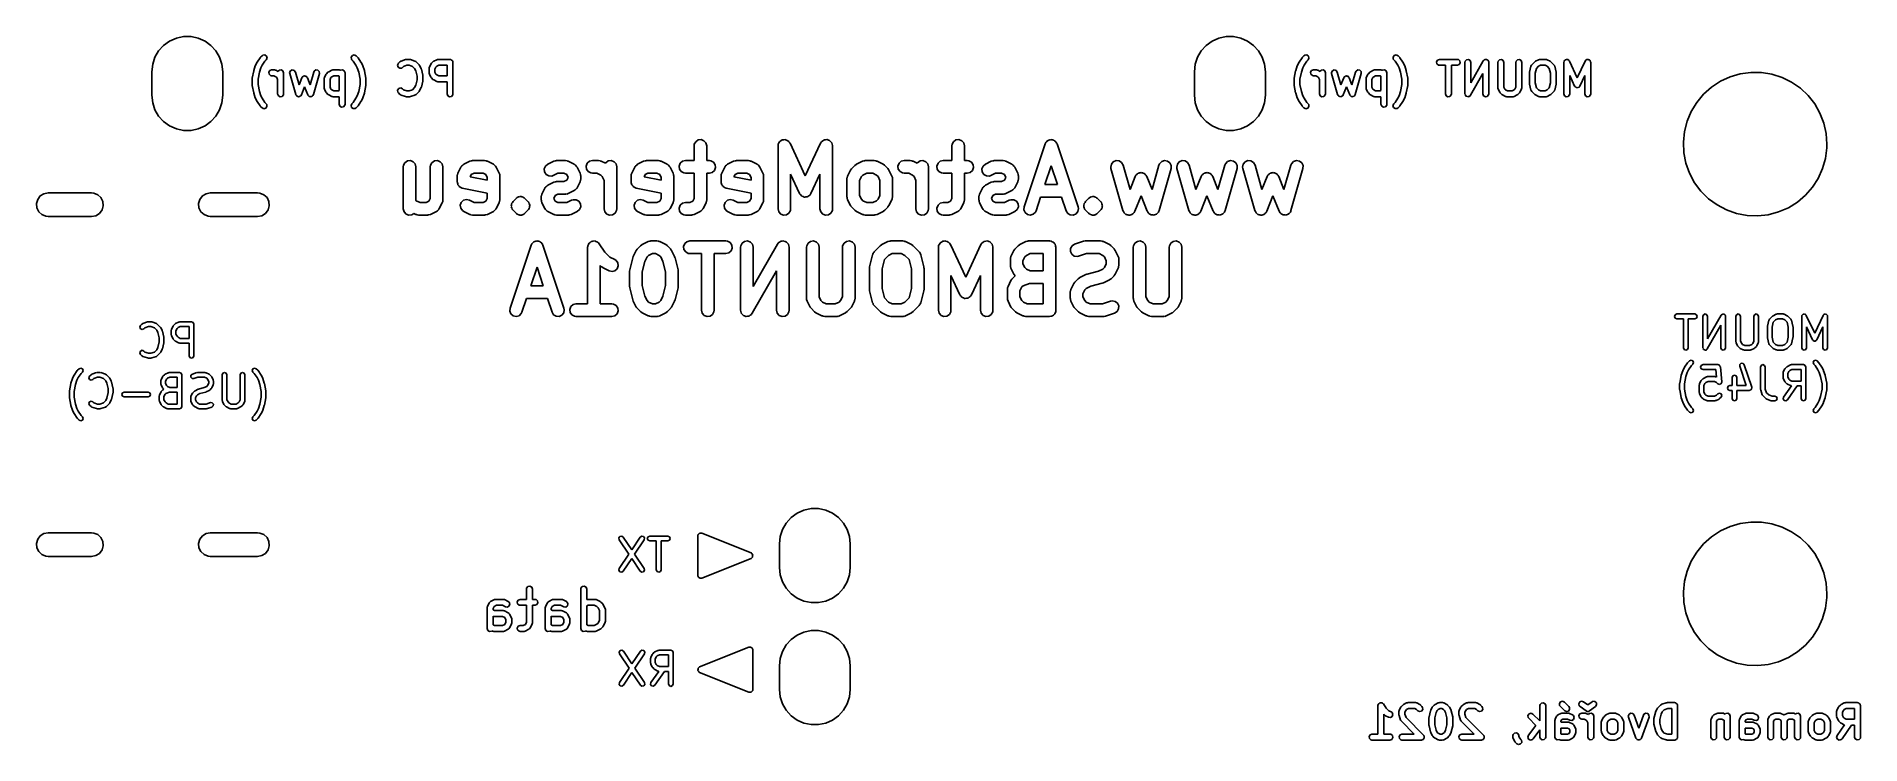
# Model space of a CAD drawing. Extents: x 4.9 to 6.72, y -3.87 to -3.16.
import ezdxf

# ---------------------------------------------------------------- set-up
doc = ezdxf.new("R2010")
doc.units = 0
doc.header["$MEASUREMENT"] = 0
doc.layers.add('BLACK', color=7, linetype='CONTINUOUS')

msp = doc.modelspace()

# ---------------------------------------------------------------- linework, layer by layer
at = {"layer": 'BLACK', "linetype": 'CONTINUOUS'}
for p, q in [((5.01858, -3.17602), (5.02353, -3.17052)), ((5.02353, -3.17052), (5.02953, -3.16616)), ((5.02953, -3.16616), (5.03629, -3.16315)), ((5.03629, -3.16315), (5.04354, -3.16161)), ((5.04354, -3.16161), (5.05095, -3.16161)), ((5.05095, -3.16161), (5.05819, -3.16315)), ((5.05819, -3.16315), (5.06496, -3.16616)), ((5.06496, -3.16616), (5.07095, -3.17052)), ((5.07095, -3.17052), (5.07591, -3.17602)), ((6.06189, -3.17602), (6.06684, -3.17052)), ((6.06684, -3.17052), (6.07283, -3.16616)), ((6.07283, -3.16616), (6.0796, -3.16315)), ((6.0796, -3.16315), (6.08685, -3.16161)), ((6.08685, -3.16161), (6.09425, -3.16161)), ((6.09425, -3.16161), (6.1015, -3.16315)), ((6.1015, -3.16315), (6.10827, -3.16616)), ((6.10827, -3.16616), (6.11426, -3.17052)), ((6.11426, -3.17052), (6.11922, -3.17602)), ((5.01181, -3.19685), (5.01259, -3.18948)), ((5.01259, -3.18948), (5.01487, -3.18244)), ((5.01487, -3.18244), (5.01858, -3.17602)), ((5.07591, -3.17602), (5.07961, -3.18244)), ((5.07961, -3.18244), (5.0819, -3.18948)), ((5.0819, -3.18948), (5.08268, -3.19685)), ((5.11381, -3.19554), (5.11531, -3.19104)), ((5.11531, -3.19104), (5.11546, -3.19077)), ((5.11546, -3.19077), (5.11547, -3.19066)), ((5.11547, -3.19066), (5.11697, -3.18766)), ((5.11697, -3.18766), (5.11713, -3.18744)), ((5.11713, -3.18744), (5.11715, -3.18734)), ((5.11715, -3.18734), (5.12015, -3.18284)), ((5.12085, -3.19311), (5.11947, -3.19723)), ((5.12015, -3.18284), (5.12046, -3.18251)), ((5.12046, -3.18251), (5.12052, -3.18239)), ((5.12052, -3.18239), (5.12202, -3.18089)), ((5.12217, -3.19046), (5.12085, -3.19311)), ((5.12202, -3.18089), (5.12286, -3.1803)), ((5.1249, -3.18636), (5.12217, -3.19046)), ((5.12286, -3.1803), (5.12487, -3.18012)), ((5.12487, -3.18012), (5.12653, -3.18128)), ((5.1262, -3.18507), (5.1249, -3.18636)), ((5.12705, -3.18323), (5.1262, -3.18507)), ((5.12653, -3.18128), (5.12705, -3.18323)), ((5.21125, -3.18221), (5.2124, -3.18056)), ((5.21142, -3.18423), (5.21125, -3.18221)), ((5.21201, -3.18507), (5.21142, -3.18423)), ((5.2133, -3.18636), (5.21201, -3.18507)), ((5.2124, -3.18056), (5.21436, -3.18004)), ((5.21604, -3.19046), (5.2133, -3.18636)), ((5.21436, -3.18004), (5.21619, -3.18089)), ((5.21736, -3.19311), (5.21604, -3.19046)), ((5.21619, -3.18089), (5.21769, -3.18239)), ((5.21874, -3.19723), (5.21736, -3.19311)), ((5.21769, -3.18239), (5.21794, -3.18276)), ((5.21794, -3.18276), (5.21805, -3.18284)), ((5.21805, -3.18284), (5.22105, -3.18734)), ((5.22105, -3.18734), (5.22116, -3.18758)), ((5.22116, -3.18758), (5.22124, -3.18766)), ((5.22124, -3.18766), (5.22274, -3.19066)), ((5.22274, -3.19066), (5.22283, -3.19095)), ((5.22283, -3.19095), (5.2229, -3.19104)), ((5.2229, -3.19104), (5.2244, -3.19554)), ((5.25765, -3.19022), (5.2585, -3.18839)), ((5.25817, -3.19217), (5.25765, -3.19022)), ((5.25983, -3.19333), (5.25817, -3.19217)), ((5.2585, -3.18839), (5.26, -3.18689)), ((5.26184, -3.19315), (5.25983, -3.19333)), ((5.26, -3.18689), (5.26084, -3.1863)), ((5.26084, -3.1863), (5.26102, -3.18628)), ((5.26102, -3.18628), (5.26116, -3.18618)), ((5.26116, -3.18618), (5.26566, -3.18468)), ((5.26268, -3.19256), (5.26184, -3.19315)), ((5.26369, -3.19156), (5.26268, -3.19256)), ((5.26707, -3.19043), (5.26369, -3.19156)), ((5.26566, -3.18468), (5.26653, -3.18455)), ((5.26653, -3.18455), (5.26659, -3.18452)), ((5.26659, -3.18452), (5.26959, -3.18452)), ((5.26911, -3.19043), (5.26707, -3.19043)), ((5.2725, -3.19156), (5.26911, -3.19043)), ((5.26959, -3.18452), (5.27046, -3.18468)), ((5.27046, -3.18468), (5.27053, -3.18468)), ((5.27053, -3.18468), (5.27502, -3.18618)), ((5.27466, -3.19373), (5.2725, -3.19156)), ((5.2758, -3.19601), (5.27466, -3.19373)), ((5.27502, -3.18618), (5.27593, -3.18666)), ((5.27593, -3.18666), (5.27602, -3.18681)), ((5.27602, -3.18681), (5.27618, -3.18689)), ((5.27618, -3.18689), (5.27918, -3.18989)), ((5.27918, -3.18989), (5.27968, -3.19061)), ((5.27968, -3.19061), (5.27973, -3.19066)), ((5.27973, -3.19066), (5.28123, -3.19366)), ((5.28123, -3.19366), (5.28138, -3.19414)), ((5.28138, -3.19414), (5.28145, -3.19426)), ((5.28914, -3.19348), (5.28931, -3.19247)), ((5.28914, -3.19798), (5.28914, -3.19348)), ((5.28931, -3.19247), (5.28943, -3.19233)), ((5.28943, -3.19233), (5.28945, -3.19216)), ((5.28945, -3.19216), (5.29095, -3.18916)), ((5.29095, -3.18916), (5.29147, -3.18845)), ((5.29147, -3.18845), (5.2915, -3.18839)), ((5.2915, -3.18839), (5.293, -3.18689)), ((5.293, -3.18689), (5.29372, -3.18638)), ((5.29372, -3.18638), (5.29377, -3.18634)), ((5.29377, -3.18634), (5.29677, -3.18484)), ((5.29601, -3.19223), (5.29504, -3.19417)), ((5.29684, -3.1914), (5.29601, -3.19223)), ((5.29677, -3.18484), (5.29775, -3.18454)), ((5.29878, -3.19043), (5.29684, -3.1914)), ((5.29775, -3.18454), (5.29792, -3.18458)), ((5.29792, -3.18458), (5.29809, -3.18452)), ((5.29809, -3.18452), (5.31009, -3.18452)), ((5.30713, -3.19043), (5.29878, -3.19043)), ((5.30713, -3.20102), (5.30713, -3.19043)), ((5.31009, -3.18452), (5.31047, -3.18459)), ((5.31047, -3.18459), (5.3106, -3.18457)), ((5.3106, -3.18457), (5.31071, -3.18463)), ((5.31071, -3.18463), (5.3111, -3.1847)), ((5.3111, -3.1847), (5.31168, -3.18519)), ((5.31168, -3.18519), (5.31235, -3.18558)), ((5.31235, -3.18558), (5.31244, -3.18583)), ((5.31244, -3.18583), (5.31264, -3.186)), ((5.31264, -3.186), (5.31278, -3.18676)), ((5.31278, -3.18676), (5.31304, -3.18748)), ((5.31304, -3.18748), (5.31304, -3.21897)), ((6.05512, -3.19685), (6.05589, -3.18948)), ((6.05589, -3.18948), (6.05818, -3.18244)), ((6.05818, -3.18244), (6.06189, -3.17602)), ((6.11922, -3.17602), (6.12292, -3.18244)), ((6.12292, -3.18244), (6.12521, -3.18948)), ((6.12521, -3.18948), (6.12598, -3.19685)), ((6.15637, -3.19554), (6.15787, -3.19104)), ((6.15787, -3.19104), (6.15801, -3.19077)), ((6.15801, -3.19077), (6.15803, -3.19066)), ((6.15803, -3.19066), (6.15953, -3.18766)), ((6.15953, -3.18766), (6.15969, -3.18744)), ((6.15969, -3.18744), (6.15971, -3.18734)), ((6.15971, -3.18734), (6.16271, -3.18284)), ((6.1634, -3.19311), (6.16203, -3.19723)), ((6.16271, -3.18284), (6.16302, -3.18251)), ((6.16302, -3.18251), (6.16308, -3.18239)), ((6.16308, -3.18239), (6.16458, -3.18089)), ((6.16473, -3.19046), (6.1634, -3.19311)), ((6.16458, -3.18089), (6.16542, -3.1803)), ((6.16746, -3.18636), (6.16473, -3.19046)), ((6.16542, -3.1803), (6.16743, -3.18012)), ((6.16743, -3.18012), (6.16909, -3.18128)), ((6.16875, -3.18507), (6.16746, -3.18636)), ((6.16961, -3.18323), (6.16875, -3.18507)), ((6.16909, -3.18128), (6.16961, -3.18323)), ((6.2538, -3.18221), (6.25496, -3.18056)), ((6.25398, -3.18423), (6.2538, -3.18221)), ((6.25457, -3.18507), (6.25398, -3.18423)), ((6.25586, -3.18636), (6.25457, -3.18507)), ((6.25496, -3.18056), (6.25691, -3.18004)), ((6.2586, -3.19046), (6.25586, -3.18636)), ((6.25691, -3.18004), (6.25874, -3.18089)), ((6.25992, -3.19311), (6.2586, -3.19046)), ((6.25874, -3.18089), (6.26024, -3.18239)), ((6.2613, -3.19723), (6.25992, -3.19311)), ((6.26024, -3.18239), (6.2605, -3.18276)), ((6.2605, -3.18276), (6.26061, -3.18284)), ((6.26061, -3.18284), (6.26361, -3.18734)), ((6.26361, -3.18734), (6.26372, -3.18758)), ((6.26372, -3.18758), (6.2638, -3.18766)), ((6.2638, -3.18766), (6.2653, -3.19066)), ((6.2653, -3.19066), (6.26538, -3.19095)), ((6.26538, -3.19095), (6.26546, -3.19104)), ((6.26546, -3.19104), (6.26696, -3.19554)), ((6.29724, -3.18696), (6.29825, -3.18521)), ((6.29759, -3.18895), (6.29724, -3.18696)), ((6.29914, -3.19025), (6.29759, -3.18895)), ((6.29825, -3.18521), (6.30015, -3.18452)), ((6.30015, -3.19043), (6.29914, -3.19025)), ((6.30015, -3.18452), (6.31815, -3.18452)), ((6.3062, -3.19043), (6.30015, -3.19043)), ((6.3062, -3.21897), (6.3062, -3.19043)), ((6.31815, -3.19043), (6.3121, -3.19043)), ((6.3121, -3.19043), (6.3121, -3.21897)), ((6.31815, -3.18452), (6.31916, -3.1847)), ((6.32005, -3.18974), (6.31815, -3.19043)), ((6.31916, -3.1847), (6.3207, -3.186)), ((6.32106, -3.18799), (6.32005, -3.18974)), ((6.3207, -3.186), (6.32106, -3.18799)), ((6.32569, -3.18748), (6.32587, -3.18647)), ((6.32569, -3.21897), (6.32569, -3.18748)), ((6.32587, -3.18647), (6.32717, -3.18492)), ((6.32717, -3.18492), (6.32916, -3.18457)), ((6.32916, -3.18457), (6.33091, -3.18558)), ((6.33091, -3.18558), (6.3316, -3.18748)), ((6.3316, -3.20785), (6.34408, -3.18601)), ((6.3316, -3.18748), (6.3316, -3.20785)), ((6.34408, -3.18601), (6.34474, -3.18522)), ((6.34474, -3.18522), (6.34499, -3.18513)), ((6.34499, -3.18513), (6.34517, -3.18492)), ((6.34517, -3.18492), (6.34592, -3.18479)), ((6.34592, -3.18479), (6.34663, -3.18452)), ((6.34663, -3.18452), (6.34689, -3.18462)), ((6.34689, -3.18462), (6.34716, -3.18457)), ((6.34716, -3.18457), (6.34782, -3.18495)), ((6.34782, -3.18495), (6.34853, -3.18521)), ((6.34853, -3.18521), (6.34867, -3.18544)), ((6.34867, -3.18544), (6.34891, -3.18558)), ((6.34891, -3.18558), (6.34917, -3.18629)), ((6.34917, -3.18629), (6.34955, -3.18695)), ((6.34955, -3.18695), (6.3495, -3.18722)), ((6.3495, -3.18722), (6.3496, -3.18748)), ((6.3496, -3.18748), (6.3496, -3.21897)), ((6.35869, -3.18748), (6.35887, -3.18647)), ((6.35869, -3.21297), (6.35869, -3.18748)), ((6.35887, -3.18647), (6.36017, -3.18492)), ((6.36017, -3.18492), (6.36216, -3.18457)), ((6.36216, -3.18457), (6.3639, -3.18558)), ((6.3639, -3.18558), (6.3646, -3.18748)), ((6.3646, -3.18748), (6.3646, -3.21228)), ((6.37669, -3.18748), (6.37687, -3.18647)), ((6.37669, -3.21228), (6.37669, -3.18748)), ((6.37687, -3.18647), (6.37816, -3.18492)), ((6.37816, -3.18492), (6.38015, -3.18457)), ((6.38015, -3.18457), (6.3819, -3.18558)), ((6.3819, -3.18558), (6.38259, -3.18748)), ((6.38259, -3.18748), (6.38259, -3.21297)), ((6.39027, -3.19726), (6.39177, -3.19126)), ((6.39177, -3.19126), (6.39219, -3.19032)), ((6.39219, -3.19032), (6.39243, -3.19015)), ((6.39243, -3.19015), (6.39255, -3.18989)), ((6.39255, -3.18989), (6.39555, -3.18689)), ((6.39555, -3.18689), (6.39627, -3.18638)), ((6.3973, -3.19349), (6.39609, -3.19834)), ((6.39627, -3.18638), (6.39632, -3.18634)), ((6.39632, -3.18634), (6.39932, -3.18484)), ((6.39939, -3.1914), (6.3973, -3.19349)), ((6.39932, -3.18484), (6.4003, -3.18454)), ((6.40133, -3.19043), (6.39939, -3.1914)), ((6.4003, -3.18454), (6.40047, -3.18458)), ((6.40047, -3.18458), (6.40064, -3.18452)), ((6.40064, -3.18452), (6.40664, -3.18452)), ((6.40594, -3.19043), (6.40133, -3.19043)), ((6.40789, -3.1914), (6.40594, -3.19043)), ((6.40664, -3.18452), (6.40765, -3.1847)), ((6.40765, -3.1847), (6.40778, -3.18482)), ((6.40778, -3.18482), (6.40796, -3.18484)), ((6.40997, -3.19349), (6.40789, -3.1914)), ((6.40796, -3.18484), (6.41096, -3.18634)), ((6.41118, -3.19834), (6.40997, -3.19349)), ((6.41096, -3.18634), (6.41167, -3.18686)), ((6.41167, -3.18686), (6.41172, -3.18689)), ((6.41172, -3.18689), (6.41472, -3.18989)), ((6.41472, -3.18989), (6.41531, -3.19073)), ((6.41531, -3.19073), (6.41534, -3.19102)), ((6.41534, -3.19102), (6.4155, -3.19126)), ((6.4155, -3.19126), (6.417, -3.19726)), ((6.42468, -3.18748), (6.42486, -3.18647)), ((6.42468, -3.21897), (6.42468, -3.18748)), ((6.42486, -3.18647), (6.42511, -3.18616)), ((6.42511, -3.18616), (6.42521, -3.18578)), ((6.42521, -3.18578), (6.42574, -3.18541)), ((6.42574, -3.18541), (6.42616, -3.18492)), ((6.42616, -3.18492), (6.42655, -3.18485)), ((6.42655, -3.18485), (6.42687, -3.18462)), ((6.42687, -3.18462), (6.42751, -3.18468)), ((6.42751, -3.18468), (6.42815, -3.18457)), ((6.42815, -3.18457), (6.42849, -3.18477)), ((6.42849, -3.18477), (6.42888, -3.1848)), ((6.42888, -3.1848), (6.42934, -3.18526)), ((6.42934, -3.18526), (6.4299, -3.18558)), ((6.4299, -3.18558), (6.43003, -3.18595)), ((6.43003, -3.18595), (6.43031, -3.18623)), ((6.43031, -3.18623), (6.43813, -3.20299)), ((6.43813, -3.20299), (6.44596, -3.18623)), ((6.44596, -3.18623), (6.44654, -3.18539)), ((6.44654, -3.18539), (6.4469, -3.18522)), ((6.4469, -3.18522), (6.44716, -3.18492)), ((6.44716, -3.18492), (6.44779, -3.18481)), ((6.44779, -3.18481), (6.44837, -3.18453)), ((6.44837, -3.18453), (6.44876, -3.18464)), ((6.44876, -3.18464), (6.44914, -3.18457)), ((6.44914, -3.18457), (6.4497, -3.18489)), ((6.4497, -3.18489), (6.45033, -3.18506)), ((6.45033, -3.18506), (6.45055, -3.18538)), ((6.45055, -3.18538), (6.45089, -3.18558)), ((6.45089, -3.18558), (6.45111, -3.18618)), ((6.45111, -3.18618), (6.45148, -3.18671)), ((6.45148, -3.18671), (6.45145, -3.18711)), ((6.45145, -3.18711), (6.45158, -3.18748)), ((6.45158, -3.18748), (6.45158, -3.21897)), ((5.01181, -3.22047), (5.01181, -3.19685)), ((5.08268, -3.19685), (5.08268, -3.22047)), ((5.11216, -3.20397), (5.11224, -3.20353)), ((5.11216, -3.20997), (5.11216, -3.20397)), ((5.1122, -3.2101), (5.11216, -3.20997)), ((5.11222, -3.21055), (5.1122, -3.2101)), ((5.11222, -3.2034), (5.11371, -3.1959)), ((5.11224, -3.20353), (5.11222, -3.2034)), ((5.11371, -3.21805), (5.11222, -3.21055)), ((5.11371, -3.1959), (5.11381, -3.19565)), ((5.11381, -3.19565), (5.11381, -3.19554)), ((5.11947, -3.19723), (5.11806, -3.20427)), ((5.11806, -3.20427), (5.11806, -3.20968)), ((5.11806, -3.20968), (5.11947, -3.21671)), ((5.1287, -3.19746), (5.12971, -3.19571)), ((5.12905, -3.19945), (5.1287, -3.19746)), ((5.1306, -3.20075), (5.12905, -3.19945)), ((5.12971, -3.19571), (5.13161, -3.19502)), ((5.13161, -3.20093), (5.1306, -3.20075)), ((5.13161, -3.19502), (5.13461, -3.19502)), ((5.13391, -3.20093), (5.13161, -3.20093)), ((5.13586, -3.2019), (5.13391, -3.20093)), ((5.13461, -3.19502), (5.13562, -3.1952)), ((5.13562, -3.1952), (5.13575, -3.19531)), ((5.13575, -3.19531), (5.13593, -3.19533)), ((5.13668, -3.20272), (5.13586, -3.2019)), ((5.13593, -3.19533), (5.13823, -3.19649)), ((5.13765, -3.20467), (5.13668, -3.20272)), ((5.13765, -3.21897), (5.13765, -3.20467)), ((5.13823, -3.19649), (5.13913, -3.19542)), ((5.13913, -3.19542), (5.14112, -3.19507)), ((5.14112, -3.19507), (5.14287, -3.19608)), ((5.14287, -3.19608), (5.14356, -3.19798)), ((5.14356, -3.19798), (5.14356, -3.21897)), ((5.14966, -3.19777), (5.15048, -3.19592)), ((5.14977, -3.19879), (5.14966, -3.19777)), ((5.15577, -3.21978), (5.14977, -3.19879)), ((5.15048, -3.19592), (5.1523, -3.19504)), ((5.1523, -3.19504), (5.15426, -3.19553)), ((5.15426, -3.19553), (5.15545, -3.19716)), ((5.15545, -3.19716), (5.15907, -3.20986)), ((5.15907, -3.20986), (5.16186, -3.20288)), ((5.1646, -3.21193), (5.16135, -3.22007)), ((5.16186, -3.20288), (5.16225, -3.20226)), ((5.16225, -3.20226), (5.16228, -3.20215)), ((5.16228, -3.20215), (5.16233, -3.20212)), ((5.16233, -3.20212), (5.1624, -3.20201)), ((5.1624, -3.20201), (5.16322, -3.20157)), ((5.16322, -3.20157), (5.164, -3.20108)), ((5.164, -3.20108), (5.1641, -3.2011)), ((5.1641, -3.2011), (5.16418, -3.20105)), ((5.16418, -3.20105), (5.16509, -3.20124)), ((5.16786, -3.22007), (5.1646, -3.21193)), ((5.16509, -3.20124), (5.166, -3.20137)), ((5.166, -3.20137), (5.16606, -3.20145)), ((5.16606, -3.20145), (5.16616, -3.20146)), ((5.16616, -3.20146), (5.16673, -3.20219)), ((5.16673, -3.20219), (5.16735, -3.20288)), ((5.16735, -3.20288), (5.17014, -3.20986)), ((5.17014, -3.20986), (5.17376, -3.19716)), ((5.17944, -3.19879), (5.17344, -3.21978)), ((5.17376, -3.19716), (5.17421, -3.19624)), ((5.17421, -3.19624), (5.17589, -3.19511)), ((5.17589, -3.19511), (5.17789, -3.19532)), ((5.17789, -3.19532), (5.1793, -3.19677)), ((5.1793, -3.19677), (5.17944, -3.19879)), ((5.18415, -3.20397), (5.18433, -3.20296)), ((5.18415, -3.21297), (5.18415, -3.20397)), ((5.18433, -3.20296), (5.18444, -3.20283)), ((5.18444, -3.20283), (5.18446, -3.20265)), ((5.18446, -3.20265), (5.18596, -3.19965)), ((5.18596, -3.19965), (5.18649, -3.19895)), ((5.18649, -3.19895), (5.18651, -3.19889)), ((5.18651, -3.19889), (5.18801, -3.19739)), ((5.18801, -3.19739), (5.18874, -3.19688)), ((5.18874, -3.19688), (5.18878, -3.19683)), ((5.18878, -3.19683), (5.19178, -3.19533)), ((5.19103, -3.20272), (5.19005, -3.20467)), ((5.19005, -3.20467), (5.19005, -3.21228)), ((5.19005, -3.21228), (5.19103, -3.21422)), ((5.19185, -3.2019), (5.19103, -3.20272)), ((5.19178, -3.19533), (5.19276, -3.19504)), ((5.1938, -3.20093), (5.19185, -3.2019)), ((5.19276, -3.19504), (5.19293, -3.19508)), ((5.19293, -3.19508), (5.1931, -3.19502)), ((5.1931, -3.19502), (5.1991, -3.19502)), ((5.1984, -3.20093), (5.1938, -3.20093)), ((5.19915, -3.2013), (5.1984, -3.20093)), ((5.1991, -3.19502), (5.20011, -3.1952)), ((5.19915, -3.21565), (5.19915, -3.2013)), ((5.20011, -3.1952), (5.20025, -3.19531)), ((5.20025, -3.19531), (5.20042, -3.19533)), ((5.20042, -3.19533), (5.20061, -3.19543)), ((5.20061, -3.19543), (5.20062, -3.19542)), ((5.20062, -3.19542), (5.20261, -3.19507)), ((5.20261, -3.19507), (5.20436, -3.19608)), ((5.20436, -3.19608), (5.20505, -3.19798)), ((5.20505, -3.19798), (5.20505, -3.22947)), ((5.22014, -3.20427), (5.21874, -3.19723)), ((5.21874, -3.21671), (5.22014, -3.20968)), ((5.22014, -3.20968), (5.22014, -3.20427)), ((5.2244, -3.19554), (5.22444, -3.19581)), ((5.22444, -3.19581), (5.22449, -3.1959)), ((5.22449, -3.1959), (5.22599, -3.2034)), ((5.22599, -3.21055), (5.22449, -3.21805)), ((5.22605, -3.20997), (5.22597, -3.21042)), ((5.22597, -3.21042), (5.22599, -3.21055)), ((5.22599, -3.2034), (5.226, -3.20385)), ((5.226, -3.20385), (5.22605, -3.20397)), ((5.22605, -3.20397), (5.22605, -3.20997)), ((5.27466, -3.21272), (5.2758, -3.21044)), ((5.27714, -3.20134), (5.2758, -3.19601)), ((5.2758, -3.21044), (5.27714, -3.20511)), ((5.27714, -3.20511), (5.27714, -3.20134)), ((5.28145, -3.21219), (5.28125, -3.21266)), ((5.28145, -3.19426), (5.28295, -3.20026)), ((5.28295, -3.20619), (5.28145, -3.21219)), ((5.28304, -3.20547), (5.28294, -3.20605)), ((5.28294, -3.20605), (5.28295, -3.20619)), ((5.28295, -3.20026), (5.283, -3.20085)), ((5.283, -3.20085), (5.28304, -3.20097)), ((5.28304, -3.20097), (5.28304, -3.20547)), ((5.2892, -3.19814), (5.28914, -3.19798)), ((5.28916, -3.19831), (5.2892, -3.19814)), ((5.28945, -3.1993), (5.28916, -3.19831)), ((5.29095, -3.2023), (5.28945, -3.1993)), ((5.29099, -3.20234), (5.29095, -3.2023)), ((5.2915, -3.20306), (5.29099, -3.20234)), ((5.293, -3.20456), (5.2915, -3.20306)), ((5.29306, -3.20459), (5.293, -3.20456)), ((5.29377, -3.20512), (5.29306, -3.20459)), ((5.29677, -3.20662), (5.29377, -3.20512)), ((5.29504, -3.19417), (5.29504, -3.19728)), ((5.29504, -3.19728), (5.29601, -3.19923)), ((5.29601, -3.19923), (5.29684, -3.20005)), ((5.29694, -3.20664), (5.29677, -3.20662)), ((5.29684, -3.20005), (5.29878, -3.20102)), ((5.29708, -3.20675), (5.29694, -3.20664)), ((5.29809, -3.20693), (5.29708, -3.20675)), ((5.30713, -3.20693), (5.29809, -3.20693)), ((5.29878, -3.20102), (5.30713, -3.20102)), ((5.30713, -3.21897), (5.30713, -3.20693)), ((6.05512, -3.22047), (6.05512, -3.19685)), ((6.12598, -3.19685), (6.12598, -3.22047)), ((6.15471, -3.20397), (6.15479, -3.20353)), ((6.15471, -3.20997), (6.15471, -3.20397)), ((6.15476, -3.2101), (6.15471, -3.20997)), ((6.15477, -3.21055), (6.15476, -3.2101)), ((6.15477, -3.2034), (6.15627, -3.1959)), ((6.15479, -3.20353), (6.15477, -3.2034)), ((6.15627, -3.21805), (6.15477, -3.21055)), ((6.15627, -3.1959), (6.15637, -3.19565)), ((6.15637, -3.19565), (6.15637, -3.19554)), ((6.16203, -3.19723), (6.16062, -3.20427)), ((6.16062, -3.20427), (6.16062, -3.20968)), ((6.16062, -3.20968), (6.16203, -3.21671)), ((6.17126, -3.19746), (6.17227, -3.19571)), ((6.17161, -3.19945), (6.17126, -3.19746)), ((6.17316, -3.20075), (6.17161, -3.19945)), ((6.17227, -3.19571), (6.17417, -3.19502)), ((6.17417, -3.20093), (6.17316, -3.20075)), ((6.17417, -3.19502), (6.17717, -3.19502)), ((6.17647, -3.20093), (6.17417, -3.20093)), ((6.17842, -3.2019), (6.17647, -3.20093)), ((6.17717, -3.19502), (6.17818, -3.1952)), ((6.17818, -3.1952), (6.17831, -3.19531)), ((6.17831, -3.19531), (6.17849, -3.19533)), ((6.17924, -3.20272), (6.17842, -3.2019)), ((6.17849, -3.19533), (6.18079, -3.19649)), ((6.18021, -3.20467), (6.17924, -3.20272)), ((6.18021, -3.21897), (6.18021, -3.20467)), ((6.18079, -3.19649), (6.18169, -3.19542)), ((6.18169, -3.19542), (6.18368, -3.19507)), ((6.18368, -3.19507), (6.18543, -3.19608)), ((6.18543, -3.19608), (6.18612, -3.19798)), ((6.18612, -3.19798), (6.18612, -3.21897)), ((6.19222, -3.19777), (6.19304, -3.19592)), ((6.19232, -3.19879), (6.19222, -3.19777)), ((6.19832, -3.21978), (6.19232, -3.19879)), ((6.19304, -3.19592), (6.19486, -3.19504)), ((6.19486, -3.19504), (6.19682, -3.19553)), ((6.19682, -3.19553), (6.198, -3.19716)), ((6.198, -3.19716), (6.20163, -3.20986)), ((6.20163, -3.20986), (6.20442, -3.20288)), ((6.20716, -3.21193), (6.2039, -3.22007)), ((6.20442, -3.20288), (6.20481, -3.20226)), ((6.20481, -3.20226), (6.20484, -3.20215)), ((6.20484, -3.20215), (6.20489, -3.20212)), ((6.20489, -3.20212), (6.20496, -3.20201)), ((6.20496, -3.20201), (6.20577, -3.20157)), ((6.20577, -3.20157), (6.20656, -3.20108)), ((6.20656, -3.20108), (6.20665, -3.2011)), ((6.20665, -3.2011), (6.20674, -3.20105)), ((6.20674, -3.20105), (6.20764, -3.20124)), ((6.21042, -3.22007), (6.20716, -3.21193)), ((6.20764, -3.20124), (6.20856, -3.20137)), ((6.20856, -3.20137), (6.20862, -3.20145)), ((6.20862, -3.20145), (6.20872, -3.20146)), ((6.20872, -3.20146), (6.20929, -3.20219)), ((6.20929, -3.20219), (6.2099, -3.20288)), ((6.2099, -3.20288), (6.21269, -3.20986)), ((6.21269, -3.20986), (6.21632, -3.19716)), ((6.222, -3.19879), (6.216, -3.21978)), ((6.21632, -3.19716), (6.21677, -3.19624)), ((6.21677, -3.19624), (6.21844, -3.19511)), ((6.21844, -3.19511), (6.22045, -3.19532)), ((6.22045, -3.19532), (6.22186, -3.19677)), ((6.22186, -3.19677), (6.222, -3.19879)), ((6.22671, -3.20397), (6.22688, -3.20296)), ((6.22671, -3.21297), (6.22671, -3.20397)), ((6.22688, -3.20296), (6.227, -3.20283)), ((6.227, -3.20283), (6.22702, -3.20265)), ((6.22702, -3.20265), (6.22852, -3.19965)), ((6.22852, -3.19965), (6.22904, -3.19895)), ((6.22904, -3.19895), (6.22907, -3.19889)), ((6.22907, -3.19889), (6.23057, -3.19739)), ((6.23057, -3.19739), (6.23129, -3.19688)), ((6.23129, -3.19688), (6.23134, -3.19683)), ((6.23134, -3.19683), (6.23434, -3.19533)), ((6.23359, -3.20272), (6.23261, -3.20467)), ((6.23261, -3.20467), (6.23261, -3.21228)), ((6.23261, -3.21228), (6.23359, -3.21422)), ((6.23441, -3.2019), (6.23359, -3.20272)), ((6.23434, -3.19533), (6.23532, -3.19504)), ((6.23636, -3.20093), (6.23441, -3.2019)), ((6.23532, -3.19504), (6.23549, -3.19508)), ((6.23549, -3.19508), (6.23566, -3.19502)), ((6.23566, -3.19502), (6.24166, -3.19502)), ((6.24096, -3.20093), (6.23636, -3.20093)), ((6.2417, -3.2013), (6.24096, -3.20093)), ((6.24166, -3.19502), (6.24267, -3.1952)), ((6.2417, -3.21565), (6.2417, -3.2013)), ((6.24267, -3.1952), (6.2428, -3.19531)), ((6.2428, -3.19531), (6.24298, -3.19533)), ((6.24298, -3.19533), (6.24317, -3.19543)), ((6.24317, -3.19543), (6.24318, -3.19542)), ((6.24318, -3.19542), (6.24517, -3.19507)), ((6.24517, -3.19507), (6.24692, -3.19608)), ((6.24692, -3.19608), (6.24761, -3.19798)), ((6.24761, -3.19798), (6.24761, -3.22947)), ((6.2627, -3.20427), (6.2613, -3.19723)), ((6.2613, -3.21671), (6.2627, -3.20968)), ((6.2627, -3.20968), (6.2627, -3.20427)), ((6.26696, -3.19554), (6.26699, -3.19581)), ((6.26699, -3.19581), (6.26705, -3.1959)), ((6.26705, -3.1959), (6.26855, -3.2034)), ((6.26855, -3.21055), (6.26705, -3.21805)), ((6.26861, -3.20997), (6.26853, -3.21042)), ((6.26853, -3.21042), (6.26855, -3.21055)), ((6.26855, -3.2034), (6.26856, -3.20385)), ((6.26856, -3.20385), (6.26861, -3.20397)), ((6.26861, -3.20397), (6.26861, -3.20997)), ((6.34369, -3.1986), (6.33121, -3.22044)), ((6.34369, -3.21897), (6.34369, -3.1986)), ((6.3646, -3.21228), (6.36557, -3.21422)), ((6.37571, -3.21422), (6.37669, -3.21228)), ((6.39019, -3.19798), (6.39029, -3.19739)), ((6.39019, -3.20847), (6.39019, -3.19798)), ((6.39023, -3.2086), (6.39019, -3.20847)), ((6.39027, -3.20919), (6.39023, -3.2086)), ((6.39029, -3.19739), (6.39027, -3.19726)), ((6.39177, -3.21519), (6.39027, -3.20919)), ((6.39609, -3.19834), (6.39609, -3.20811)), ((6.39609, -3.20811), (6.3973, -3.21296)), ((6.40997, -3.21296), (6.41118, -3.20811)), ((6.41118, -3.20811), (6.41118, -3.19834)), ((6.417, -3.20919), (6.4155, -3.21519)), ((6.41709, -3.20847), (6.41699, -3.20905)), ((6.41699, -3.20905), (6.417, -3.20919)), ((6.417, -3.19726), (6.41704, -3.19785)), ((6.41704, -3.19785), (6.41709, -3.19798)), ((6.41709, -3.19798), (6.41709, -3.20847)), ((6.43546, -3.21122), (6.43059, -3.20079)), ((6.43059, -3.20079), (6.43059, -3.21897)), ((6.436, -3.21176), (6.43546, -3.21122)), ((6.43644, -3.21239), (6.436, -3.21176)), ((6.4367, -3.21246), (6.43644, -3.21239)), ((6.43953, -3.21239), (6.4389, -3.21283)), ((6.44022, -3.21206), (6.43953, -3.21239)), ((6.44044, -3.21174), (6.44022, -3.21206)), ((6.44055, -3.21167), (6.44044, -3.21174)), ((6.44059, -3.21154), (6.44055, -3.21167)), ((6.44081, -3.21122), (6.44059, -3.21154)), ((6.44568, -3.20079), (6.44081, -3.21122)), ((6.44568, -3.21897), (6.44568, -3.20079)), ((6.56446, -3.21938), (6.5724, -3.21229)), ((6.5724, -3.21229), (6.58131, -3.20645)), ((6.58131, -3.20645), (6.59098, -3.20199)), ((6.59098, -3.20199), (6.6012, -3.19901)), ((6.6012, -3.19901), (6.61176, -3.19757)), ((6.61176, -3.19757), (6.6224, -3.19771)), ((6.6224, -3.19771), (6.63291, -3.19943)), ((6.63291, -3.19943), (6.64306, -3.20267)), ((6.64306, -3.20267), (6.65261, -3.20738)), ((6.65261, -3.20738), (6.66136, -3.21345)), ((5.01259, -3.22784), (5.01181, -3.22047)), ((5.01487, -3.23488), (5.01259, -3.22784)), ((5.0819, -3.22784), (5.07961, -3.23488)), ((5.08268, -3.22047), (5.0819, -3.22784)), ((5.11377, -3.21814), (5.11371, -3.21805)), ((5.11381, -3.21841), (5.11377, -3.21814)), ((5.11531, -3.22291), (5.11381, -3.21841)), ((5.11538, -3.223), (5.11531, -3.22291)), ((5.11547, -3.22329), (5.11538, -3.223)), ((5.11697, -3.22629), (5.11547, -3.22329)), ((5.11705, -3.22637), (5.11697, -3.22629)), ((5.11715, -3.22661), (5.11705, -3.22637)), ((5.12015, -3.23111), (5.11715, -3.22661)), ((5.11947, -3.21671), (5.12085, -3.22084)), ((5.12085, -3.22084), (5.12217, -3.22349)), ((5.12217, -3.22349), (5.1249, -3.22759)), ((5.1249, -3.22759), (5.1262, -3.22888)), ((5.1262, -3.22888), (5.12679, -3.22972)), ((5.12679, -3.22972), (5.12696, -3.23174)), ((5.13835, -3.22087), (5.13765, -3.21897)), ((5.14009, -3.22188), (5.13835, -3.22087)), ((5.14208, -3.22153), (5.14009, -3.22188)), ((5.14338, -3.21998), (5.14208, -3.22153)), ((5.14356, -3.21897), (5.14338, -3.21998)), ((5.1558, -3.21983), (5.15577, -3.21978)), ((5.1558, -3.21989), (5.1558, -3.21983)), ((5.15639, -3.22065), (5.1558, -3.21989)), ((5.15695, -3.22142), (5.15639, -3.22065)), ((5.15701, -3.22143), (5.15695, -3.22142)), ((5.15705, -3.22148), (5.15701, -3.22143)), ((5.15798, -3.22168), (5.15705, -3.22148)), ((5.15891, -3.22191), (5.15798, -3.22168)), ((5.15897, -3.22188), (5.15891, -3.22191)), ((5.15903, -3.2219), (5.15897, -3.22188)), ((5.15987, -3.22144), (5.15903, -3.2219)), ((5.16073, -3.22103), (5.15987, -3.22144)), ((5.16075, -3.22097), (5.16073, -3.22103)), ((5.16081, -3.22094), (5.16075, -3.22097)), ((5.16135, -3.22007), (5.16081, -3.22094)), ((5.1679, -3.22011), (5.16786, -3.22007)), ((5.16791, -3.22018), (5.1679, -3.22011)), ((5.16857, -3.22086), (5.16791, -3.22018)), ((5.16921, -3.22157), (5.16857, -3.22086)), ((5.16927, -3.22158), (5.16921, -3.22157)), ((5.16931, -3.22163), (5.16927, -3.22158)), ((5.17026, -3.22173), (5.16931, -3.22163)), ((5.17121, -3.22186), (5.17026, -3.22173)), ((5.17126, -3.22183), (5.17121, -3.22186)), ((5.17132, -3.22184), (5.17126, -3.22183)), ((5.17211, -3.2213), (5.17132, -3.22184)), ((5.17292, -3.2208), (5.17211, -3.2213)), ((5.17294, -3.22074), (5.17292, -3.2208)), ((5.17299, -3.22071), (5.17294, -3.22074)), ((5.17344, -3.21978), (5.17299, -3.22071)), ((5.18421, -3.21314), (5.18415, -3.21297)), ((5.18417, -3.21331), (5.18421, -3.21314)), ((5.18446, -3.21429), (5.18417, -3.21331)), ((5.18596, -3.21729), (5.18446, -3.21429)), ((5.18601, -3.21734), (5.18596, -3.21729)), ((5.18651, -3.21806), (5.18601, -3.21734)), ((5.18801, -3.21956), (5.18651, -3.21806)), ((5.18807, -3.21959), (5.18801, -3.21956)), ((5.18878, -3.22011), (5.18807, -3.21959)), ((5.19178, -3.22161), (5.18878, -3.22011)), ((5.19103, -3.21422), (5.19185, -3.21505)), ((5.19196, -3.22163), (5.19178, -3.22161)), ((5.19185, -3.21505), (5.1938, -3.21602)), ((5.19209, -3.22175), (5.19196, -3.22163)), ((5.1931, -3.22193), (5.19209, -3.22175)), ((5.1991, -3.22193), (5.1931, -3.22193)), ((5.1938, -3.21602), (5.1984, -3.21602)), ((5.1984, -3.21602), (5.19915, -3.21565)), ((5.19915, -3.22191), (5.1991, -3.22193)), ((5.19915, -3.22947), (5.19915, -3.22191)), ((5.19984, -3.23137), (5.19915, -3.22947)), ((5.20487, -3.23048), (5.20358, -3.23203)), ((5.20505, -3.22947), (5.20487, -3.23048)), ((5.21116, -3.23071), (5.21201, -3.22888)), ((5.21201, -3.22888), (5.2133, -3.22759)), ((5.2133, -3.22759), (5.21604, -3.22349)), ((5.21604, -3.22349), (5.21736, -3.22084)), ((5.21736, -3.22084), (5.21874, -3.21671)), ((5.22105, -3.22661), (5.21805, -3.23111)), ((5.22108, -3.22651), (5.22105, -3.22661)), ((5.22124, -3.22629), (5.22108, -3.22651)), ((5.22274, -3.22329), (5.22124, -3.22629)), ((5.22275, -3.22318), (5.22274, -3.22329)), ((5.2229, -3.22291), (5.22275, -3.22318)), ((5.2244, -3.21841), (5.2229, -3.22291)), ((5.22449, -3.21805), (5.2244, -3.2183)), ((5.2244, -3.2183), (5.2244, -3.21841)), ((5.25774, -3.21521), (5.2589, -3.21355)), ((5.25792, -3.21722), (5.25774, -3.21521)), ((5.2585, -3.21806), (5.25792, -3.21722)), ((5.26, -3.21956), (5.2585, -3.21806)), ((5.2589, -3.21355), (5.26085, -3.21303)), ((5.26016, -3.21964), (5.26, -3.21956)), ((5.26026, -3.21979), (5.26016, -3.21964)), ((5.26116, -3.22027), (5.26026, -3.21979)), ((5.26085, -3.21303), (5.26268, -3.21389)), ((5.26566, -3.22177), (5.26116, -3.22027)), ((5.26268, -3.21389), (5.26369, -3.21489)), ((5.26369, -3.21489), (5.26707, -3.21602)), ((5.26572, -3.22177), (5.26566, -3.22177)), ((5.26659, -3.22193), (5.26572, -3.22177)), ((5.26959, -3.22193), (5.26659, -3.22193)), ((5.26707, -3.21602), (5.26911, -3.21602)), ((5.26911, -3.21602), (5.2725, -3.21489)), ((5.26965, -3.2219), (5.26959, -3.22193)), ((5.27053, -3.22177), (5.26965, -3.2219)), ((5.27502, -3.22027), (5.27053, -3.22177)), ((5.2725, -3.21489), (5.27466, -3.21272)), ((5.27516, -3.22016), (5.27502, -3.22027)), ((5.27534, -3.22015), (5.27516, -3.22016)), ((5.27618, -3.21956), (5.27534, -3.22015)), ((5.27918, -3.21656), (5.27618, -3.21956)), ((5.27921, -3.2165), (5.27918, -3.21656)), ((5.27973, -3.21579), (5.27921, -3.2165)), ((5.28123, -3.21279), (5.27973, -3.21579)), ((5.28125, -3.21266), (5.28123, -3.21279)), ((5.30782, -3.22087), (5.30713, -3.21897)), ((5.30957, -3.22188), (5.30782, -3.22087)), ((5.31156, -3.22153), (5.30957, -3.22188)), ((5.31286, -3.21998), (5.31156, -3.22153)), ((5.31304, -3.21897), (5.31286, -3.21998)), ((6.05589, -3.22784), (6.05512, -3.22047)), ((6.05818, -3.23488), (6.05589, -3.22784)), ((6.12521, -3.22784), (6.12292, -3.23488)), ((6.12598, -3.22047), (6.12521, -3.22784)), ((6.15633, -3.21814), (6.15627, -3.21805)), ((6.15637, -3.21841), (6.15633, -3.21814)), ((6.15787, -3.22291), (6.15637, -3.21841)), ((6.15794, -3.223), (6.15787, -3.22291)), ((6.15803, -3.22329), (6.15794, -3.223)), ((6.15953, -3.22629), (6.15803, -3.22329)), ((6.1596, -3.22637), (6.15953, -3.22629)), ((6.15971, -3.22661), (6.1596, -3.22637)), ((6.16271, -3.23111), (6.15971, -3.22661)), ((6.16203, -3.21671), (6.1634, -3.22084)), ((6.1634, -3.22084), (6.16473, -3.22349)), ((6.16473, -3.22349), (6.16746, -3.22759)), ((6.16746, -3.22759), (6.16875, -3.22888)), ((6.16875, -3.22888), (6.16934, -3.22972)), ((6.16934, -3.22972), (6.16952, -3.23174)), ((6.1809, -3.22087), (6.18021, -3.21897)), ((6.18265, -3.22188), (6.1809, -3.22087)), ((6.18464, -3.22153), (6.18265, -3.22188)), ((6.18594, -3.21998), (6.18464, -3.22153)), ((6.18612, -3.21897), (6.18594, -3.21998)), ((6.19836, -3.21983), (6.19832, -3.21978)), ((6.19836, -3.21989), (6.19836, -3.21983)), ((6.19895, -3.22065), (6.19836, -3.21989)), ((6.19951, -3.22142), (6.19895, -3.22065)), ((6.19957, -3.22143), (6.19951, -3.22142)), ((6.19961, -3.22148), (6.19957, -3.22143)), ((6.20054, -3.22168), (6.19961, -3.22148)), ((6.20147, -3.22191), (6.20054, -3.22168)), ((6.20152, -3.22188), (6.20147, -3.22191)), ((6.20158, -3.2219), (6.20152, -3.22188)), ((6.20243, -3.22144), (6.20158, -3.2219)), ((6.20328, -3.22103), (6.20243, -3.22144)), ((6.20331, -3.22097), (6.20328, -3.22103)), ((6.20336, -3.22094), (6.20331, -3.22097)), ((6.2039, -3.22007), (6.20336, -3.22094)), ((6.21046, -3.22011), (6.21042, -3.22007)), ((6.21046, -3.22018), (6.21046, -3.22011)), ((6.21113, -3.22086), (6.21046, -3.22018)), ((6.21177, -3.22157), (6.21113, -3.22086)), ((6.21183, -3.22158), (6.21177, -3.22157)), ((6.21187, -3.22163), (6.21183, -3.22158)), ((6.21282, -3.22173), (6.21187, -3.22163)), ((6.21376, -3.22186), (6.21282, -3.22173)), ((6.21382, -3.22183), (6.21376, -3.22186)), ((6.21388, -3.22184), (6.21382, -3.22183)), ((6.21467, -3.2213), (6.21388, -3.22184)), ((6.21548, -3.2208), (6.21467, -3.2213)), ((6.2155, -3.22074), (6.21548, -3.2208)), ((6.21555, -3.22071), (6.2155, -3.22074)), ((6.216, -3.21978), (6.21555, -3.22071)), ((6.22677, -3.21314), (6.22671, -3.21297)), ((6.22673, -3.21331), (6.22677, -3.21314)), ((6.22702, -3.21429), (6.22673, -3.21331)), ((6.22852, -3.21729), (6.22702, -3.21429)), ((6.22856, -3.21734), (6.22852, -3.21729)), ((6.22907, -3.21806), (6.22856, -3.21734)), ((6.23057, -3.21956), (6.22907, -3.21806)), ((6.23063, -3.21959), (6.23057, -3.21956)), ((6.23134, -3.22011), (6.23063, -3.21959)), ((6.23434, -3.22161), (6.23134, -3.22011)), ((6.23359, -3.21422), (6.23441, -3.21505)), ((6.23451, -3.22163), (6.23434, -3.22161)), ((6.23441, -3.21505), (6.23636, -3.21602)), ((6.23465, -3.22175), (6.23451, -3.22163)), ((6.23566, -3.22193), (6.23465, -3.22175)), ((6.24166, -3.22193), (6.23566, -3.22193)), ((6.23636, -3.21602), (6.24096, -3.21602)), ((6.24096, -3.21602), (6.2417, -3.21565)), ((6.2417, -3.22191), (6.24166, -3.22193)), ((6.2417, -3.22947), (6.2417, -3.22191)), ((6.24239, -3.23137), (6.2417, -3.22947)), ((6.24743, -3.23048), (6.24613, -3.23203)), ((6.24761, -3.22947), (6.24743, -3.23048)), ((6.25371, -3.23071), (6.25457, -3.22888)), ((6.25457, -3.22888), (6.25586, -3.22759)), ((6.25586, -3.22759), (6.2586, -3.22349)), ((6.2586, -3.22349), (6.25992, -3.22084)), ((6.25992, -3.22084), (6.2613, -3.21671)), ((6.26361, -3.22661), (6.26061, -3.23111)), ((6.26364, -3.22651), (6.26361, -3.22661)), ((6.2638, -3.22629), (6.26364, -3.22651)), ((6.2653, -3.22329), (6.2638, -3.22629)), ((6.26531, -3.22318), (6.2653, -3.22329)), ((6.26546, -3.22291), (6.26531, -3.22318)), ((6.26696, -3.21841), (6.26546, -3.22291)), ((6.26705, -3.21805), (6.26695, -3.2183)), ((6.26695, -3.2183), (6.26696, -3.21841)), ((6.30689, -3.22087), (6.3062, -3.21897)), ((6.30864, -3.22188), (6.30689, -3.22087)), ((6.31063, -3.22153), (6.30864, -3.22188)), ((6.31192, -3.21998), (6.31063, -3.22153)), ((6.3121, -3.21897), (6.31192, -3.21998)), ((6.32579, -3.21923), (6.32569, -3.21897)), ((6.32574, -3.2195), (6.32579, -3.21923)), ((6.32612, -3.22016), (6.32574, -3.2195)), ((6.32638, -3.22087), (6.32612, -3.22016)), ((6.32662, -3.22101), (6.32638, -3.22087)), ((6.32676, -3.22124), (6.32662, -3.22101)), ((6.32747, -3.2215), (6.32676, -3.22124)), ((6.32813, -3.22188), (6.32747, -3.2215)), ((6.3284, -3.22183), (6.32813, -3.22188)), ((6.32866, -3.22193), (6.3284, -3.22183)), ((6.32937, -3.22166), (6.32866, -3.22193)), ((6.33012, -3.22153), (6.32937, -3.22166)), ((6.3303, -3.22132), (6.33012, -3.22153)), ((6.33055, -3.22123), (6.3303, -3.22132)), ((6.33121, -3.22044), (6.33055, -3.22123)), ((6.34438, -3.22087), (6.34369, -3.21897)), ((6.34613, -3.22188), (6.34438, -3.22087)), ((6.34812, -3.22153), (6.34613, -3.22188)), ((6.34942, -3.21998), (6.34812, -3.22153)), ((6.3496, -3.21897), (6.34942, -3.21998)), ((6.35875, -3.21314), (6.35869, -3.21297)), ((6.35871, -3.21331), (6.35875, -3.21314)), ((6.359, -3.21429), (6.35871, -3.21331)), ((6.3605, -3.21729), (6.359, -3.21429)), ((6.36055, -3.21734), (6.3605, -3.21729)), ((6.36105, -3.21806), (6.36055, -3.21734)), ((6.36255, -3.21956), (6.36105, -3.21806)), ((6.36261, -3.21959), (6.36255, -3.21956)), ((6.36332, -3.22011), (6.36261, -3.21959)), ((6.36632, -3.22161), (6.36332, -3.22011)), ((6.36557, -3.21422), (6.36639, -3.21505)), ((6.3665, -3.22163), (6.36632, -3.22161)), ((6.36639, -3.21505), (6.36834, -3.21602)), ((6.36663, -3.22175), (6.3665, -3.22163)), ((6.36764, -3.22193), (6.36663, -3.22175)), ((6.37364, -3.22193), (6.36764, -3.22193)), ((6.36834, -3.21602), (6.37294, -3.21602)), ((6.37294, -3.21602), (6.37489, -3.21505)), ((6.37381, -3.22186), (6.37364, -3.22193)), ((6.37398, -3.22191), (6.37381, -3.22186)), ((6.37496, -3.22161), (6.37398, -3.22191)), ((6.37489, -3.21505), (6.37571, -3.21422)), ((6.37796, -3.22011), (6.37496, -3.22161)), ((6.37801, -3.22007), (6.37796, -3.22011)), ((6.37873, -3.21956), (6.37801, -3.22007)), ((6.38023, -3.21806), (6.37873, -3.21956)), ((6.38026, -3.218), (6.38023, -3.21806)), ((6.38078, -3.21729), (6.38026, -3.218)), ((6.38228, -3.21429), (6.38078, -3.21729)), ((6.3823, -3.21412), (6.38228, -3.21429)), ((6.38241, -3.21398), (6.3823, -3.21412)), ((6.38259, -3.21297), (6.38241, -3.21398)), ((6.39194, -3.21543), (6.39177, -3.21519)), ((6.39196, -3.21572), (6.39194, -3.21543)), ((6.39255, -3.21656), (6.39196, -3.21572)), ((6.39555, -3.21956), (6.39255, -3.21656)), ((6.39561, -3.21959), (6.39555, -3.21956)), ((6.39632, -3.22011), (6.39561, -3.21959)), ((6.39932, -3.22161), (6.39632, -3.22011)), ((6.3973, -3.21296), (6.39939, -3.21505)), ((6.39949, -3.22163), (6.39932, -3.22161)), ((6.39939, -3.21505), (6.40133, -3.21602)), ((6.39963, -3.22175), (6.39949, -3.22163)), ((6.40064, -3.22193), (6.39963, -3.22175)), ((6.40664, -3.22193), (6.40064, -3.22193)), ((6.40133, -3.21602), (6.40594, -3.21602)), ((6.40594, -3.21602), (6.40789, -3.21505)), ((6.4068, -3.22186), (6.40664, -3.22193)), ((6.40697, -3.22191), (6.4068, -3.22186)), ((6.40796, -3.22161), (6.40697, -3.22191)), ((6.40789, -3.21505), (6.40997, -3.21296)), ((6.41096, -3.22011), (6.40796, -3.22161)), ((6.411, -3.22007), (6.41096, -3.22011)), ((6.41172, -3.21956), (6.411, -3.22007)), ((6.41472, -3.21656), (6.41172, -3.21956)), ((6.41485, -3.2163), (6.41472, -3.21656)), ((6.41508, -3.21613), (6.41485, -3.2163)), ((6.4155, -3.21519), (6.41508, -3.21613)), ((6.42537, -3.22087), (6.42468, -3.21897)), ((6.42712, -3.22188), (6.42537, -3.22087)), ((6.42911, -3.22153), (6.42712, -3.22188)), ((6.43041, -3.21998), (6.42911, -3.22153)), ((6.43059, -3.21897), (6.43041, -3.21998)), ((6.43689, -3.21265), (6.4367, -3.21246)), ((6.43765, -3.21272), (6.43689, -3.21265)), ((6.43839, -3.21292), (6.43765, -3.21272)), ((6.43863, -3.2128), (6.43839, -3.21292)), ((6.4389, -3.21283), (6.43863, -3.2128)), ((6.44637, -3.22087), (6.44568, -3.21897)), ((6.44812, -3.22188), (6.44637, -3.22087)), ((6.45011, -3.22153), (6.44812, -3.22188)), ((6.45141, -3.21998), (6.45011, -3.22153)), ((6.45158, -3.21897), (6.45141, -3.21998)), ((6.55212, -3.23667), (6.55765, -3.22757)), ((6.55765, -3.22757), (6.56446, -3.21938)), ((6.66136, -3.21345), (6.66912, -3.22075)), ((6.66912, -3.22075), (6.67571, -3.22911)), ((6.67571, -3.22911), (6.68099, -3.23836)), ((5.01858, -3.2413), (5.01487, -3.23488)), ((5.02353, -3.2468), (5.01858, -3.2413)), ((5.02953, -3.25116), (5.02353, -3.2468)), ((5.07095, -3.2468), (5.06496, -3.25116)), ((5.07591, -3.2413), (5.07095, -3.2468)), ((5.07961, -3.23488), (5.07591, -3.2413)), ((5.12026, -3.23119), (5.12015, -3.23111)), ((5.12052, -3.23156), (5.12026, -3.23119)), ((5.12202, -3.23306), (5.12052, -3.23156)), ((5.12385, -3.23391), (5.12202, -3.23306)), ((5.1258, -3.23339), (5.12385, -3.23391)), ((5.12696, -3.23174), (5.1258, -3.23339)), ((5.20159, -3.23238), (5.19984, -3.23137)), ((5.20358, -3.23203), (5.20159, -3.23238)), ((5.21168, -3.23266), (5.21116, -3.23071)), ((5.21333, -3.23382), (5.21168, -3.23266)), ((5.21535, -3.23365), (5.21333, -3.23382)), ((5.21619, -3.23306), (5.21535, -3.23365)), ((5.21769, -3.23156), (5.21619, -3.23306)), ((5.21774, -3.23143), (5.21769, -3.23156)), ((5.21805, -3.23111), (5.21774, -3.23143)), ((6.06189, -3.2413), (6.05818, -3.23488)), ((6.06684, -3.2468), (6.06189, -3.2413)), ((6.07283, -3.25116), (6.06684, -3.2468)), ((6.11426, -3.2468), (6.10827, -3.25116)), ((6.11922, -3.2413), (6.11426, -3.2468)), ((6.12292, -3.23488), (6.11922, -3.2413)), ((6.16282, -3.23119), (6.16271, -3.23111)), ((6.16308, -3.23156), (6.16282, -3.23119)), ((6.16458, -3.23306), (6.16308, -3.23156)), ((6.16641, -3.23391), (6.16458, -3.23306)), ((6.16836, -3.23339), (6.16641, -3.23391)), ((6.16952, -3.23174), (6.16836, -3.23339)), ((6.24414, -3.23238), (6.24239, -3.23137)), ((6.24613, -3.23203), (6.24414, -3.23238)), ((6.25424, -3.23266), (6.25371, -3.23071)), ((6.25589, -3.23382), (6.25424, -3.23266)), ((6.2579, -3.23365), (6.25589, -3.23382)), ((6.25874, -3.23306), (6.2579, -3.23365)), ((6.26024, -3.23156), (6.25874, -3.23306)), ((6.2603, -3.23143), (6.26024, -3.23156)), ((6.26061, -3.23111), (6.2603, -3.23143)), ((6.54538, -3.25681), (6.548, -3.24649)), ((6.548, -3.24649), (6.55212, -3.23667)), ((6.68099, -3.23836), (6.68485, -3.24828)), ((6.68485, -3.24828), (6.6872, -3.25867)), ((5.03629, -3.25417), (5.02953, -3.25116)), ((5.04354, -3.25571), (5.03629, -3.25417)), ((5.05095, -3.25571), (5.04354, -3.25571)), ((5.05819, -3.25417), (5.05095, -3.25571)), ((5.06496, -3.25116), (5.05819, -3.25417)), ((5.55455, -3.26953), (5.55597, -3.26688)), ((5.55597, -3.26688), (5.55845, -3.26519)), ((5.55845, -3.26519), (5.56144, -3.26485)), ((5.56144, -3.26485), (5.56424, -3.26592)), ((5.56424, -3.26592), (5.56623, -3.26818)), ((5.63931, -3.26808), (5.63996, -3.26688)), ((5.63996, -3.26688), (5.64008, -3.2668)), ((5.64008, -3.2668), (5.64015, -3.26667)), ((5.64015, -3.26667), (5.64131, -3.26596)), ((5.64131, -3.26596), (5.64244, -3.26519)), ((5.64244, -3.26519), (5.64259, -3.26517)), ((5.64259, -3.26517), (5.64271, -3.2651)), ((5.64271, -3.2651), (5.64407, -3.265)), ((5.64407, -3.265), (5.64543, -3.26485)), ((5.64543, -3.26485), (5.64556, -3.2649)), ((5.64556, -3.2649), (5.64571, -3.26489)), ((5.64571, -3.26489), (5.64696, -3.26543)), ((5.64696, -3.26543), (5.64823, -3.26592)), ((5.64823, -3.26592), (5.64833, -3.26603)), ((5.64833, -3.26603), (5.64846, -3.26609)), ((5.64846, -3.26609), (5.64932, -3.26715)), ((5.64932, -3.26715), (5.65022, -3.26818)), ((5.68092, -3.26843), (5.68177, -3.2671)), ((5.68177, -3.2671), (5.68188, -3.26701)), ((5.68188, -3.26701), (5.68195, -3.26688)), ((5.68195, -3.26688), (5.68308, -3.26611)), ((5.68308, -3.26611), (5.68417, -3.2653)), ((5.68417, -3.2653), (5.68432, -3.26527)), ((5.68432, -3.26527), (5.68444, -3.26519)), ((5.68444, -3.26519), (5.68579, -3.26503)), ((5.68579, -3.26503), (5.68714, -3.26482)), ((5.68714, -3.26482), (5.68728, -3.26486)), ((5.68728, -3.26486), (5.68742, -3.26485)), ((5.68742, -3.26485), (5.6887, -3.26533)), ((5.6887, -3.26533), (5.68999, -3.26577)), ((5.68999, -3.26577), (5.69009, -3.26587)), ((5.69009, -3.26587), (5.69023, -3.26592)), ((5.69023, -3.26592), (5.69113, -3.26695)), ((5.69113, -3.26695), (5.69208, -3.26793)), ((5.81252, -3.26953), (5.81394, -3.26688)), ((5.81394, -3.26688), (5.81642, -3.26519)), ((5.81642, -3.26519), (5.81941, -3.26485)), ((5.81941, -3.26485), (5.82221, -3.26592)), ((5.82221, -3.26592), (5.8242, -3.26818)), ((5.90631, -3.26768), (5.90704, -3.26699)), ((5.90704, -3.26699), (5.90765, -3.26619)), ((5.90765, -3.26619), (5.90812, -3.26597)), ((5.90812, -3.26597), (5.9085, -3.26562)), ((5.9085, -3.26562), (5.90947, -3.26534)), ((5.90947, -3.26534), (5.91038, -3.26492)), ((5.91038, -3.26492), (5.91089, -3.26494)), ((5.91089, -3.26494), (5.91139, -3.2648)), ((5.91139, -3.2648), (5.91237, -3.26501)), ((5.91237, -3.26501), (5.91338, -3.26505)), ((5.91338, -3.26505), (5.91383, -3.26531)), ((5.91383, -3.26531), (5.91433, -3.26542)), ((5.91433, -3.26542), (5.91511, -3.26605)), ((5.91511, -3.26605), (5.91598, -3.26656)), ((5.91598, -3.26656), (5.91625, -3.267)), ((5.91625, -3.267), (5.91665, -3.26732)), ((6.0796, -3.25417), (6.07283, -3.25116)), ((6.08685, -3.25571), (6.0796, -3.25417)), ((6.09425, -3.25571), (6.08685, -3.25571)), ((6.1015, -3.25417), (6.09425, -3.25571)), ((6.10827, -3.25116), (6.1015, -3.25417)), ((6.54432, -3.26741), (6.54538, -3.25681)), ((6.6872, -3.25867), (6.68799, -3.26929)), ((5.55435, -3.27109), (5.55455, -3.26953)), ((5.55435, -3.28579), (5.55435, -3.27109)), ((5.56623, -3.26818), (5.56695, -3.27109)), ((5.56695, -3.27109), (5.56695, -3.28579)), ((5.63834, -3.27109), (5.63854, -3.26953)), ((5.63834, -3.33409), (5.63834, -3.27109)), ((5.63854, -3.26953), (5.63861, -3.2694)), ((5.63861, -3.26925), (5.63931, -3.26808)), ((5.63861, -3.2694), (5.63861, -3.26925)), ((5.65022, -3.26818), (5.65026, -3.26832)), ((5.65026, -3.26832), (5.65035, -3.26843)), ((5.65035, -3.26843), (5.66564, -3.30119)), ((5.66564, -3.30119), (5.68092, -3.26843)), ((5.69208, -3.26793), (5.69212, -3.26807)), ((5.69212, -3.26807), (5.69222, -3.26818)), ((5.69222, -3.26818), (5.69254, -3.2695)), ((5.69254, -3.2695), (5.69293, -3.27081)), ((5.69293, -3.27081), (5.6929, -3.27095)), ((5.6929, -3.27095), (5.69293, -3.27109)), ((5.69293, -3.27109), (5.69293, -3.33409)), ((5.81232, -3.27109), (5.81252, -3.26953)), ((5.81232, -3.28579), (5.81232, -3.27109)), ((5.8242, -3.26818), (5.82492, -3.27109)), ((5.82492, -3.27109), (5.82492, -3.28579)), ((5.88463, -3.33209), (5.90563, -3.2691)), ((5.90563, -3.2691), (5.9058, -3.26874)), ((5.9058, -3.26874), (5.90583, -3.26858)), ((5.90583, -3.26858), (5.90597, -3.2684)), ((5.90597, -3.2684), (5.90631, -3.26768)), ((5.91665, -3.26732), (5.91704, -3.26825)), ((5.91704, -3.26825), (5.91758, -3.2691)), ((5.91758, -3.2691), (5.93858, -3.33209)), ((6.54483, -3.27805), (6.54432, -3.26741)), ((6.5469, -3.28849), (6.54483, -3.27805)), ((6.68655, -3.28362), (6.68366, -3.29387)), ((6.68789, -3.27305), (6.68655, -3.28362)), ((6.68799, -3.26929), (6.68789, -3.27305)), ((5.26339, -3.29209), (5.26358, -3.29053)), ((5.26339, -3.33409), (5.26339, -3.29209)), ((5.26358, -3.29053), (5.265, -3.28788)), ((5.265, -3.28788), (5.26749, -3.28619)), ((5.26749, -3.28619), (5.27047, -3.28584)), ((5.27047, -3.28584), (5.27328, -3.28692)), ((5.27328, -3.28692), (5.27527, -3.28917)), ((5.27527, -3.28917), (5.27598, -3.29209)), ((5.27598, -3.29209), (5.27598, -3.32548)), ((5.29038, -3.29209), (5.29058, -3.29053)), ((5.29038, -3.3236), (5.29038, -3.29209)), ((5.29058, -3.29053), (5.292, -3.28788)), ((5.292, -3.28788), (5.29449, -3.28619)), ((5.29449, -3.28619), (5.29747, -3.28584)), ((5.29747, -3.28584), (5.30028, -3.28692)), ((5.30028, -3.28692), (5.30226, -3.28917)), ((5.30226, -3.28917), (5.30298, -3.29209)), ((5.30298, -3.29209), (5.30298, -3.32509)), ((5.31738, -3.30109), (5.31758, -3.29952)), ((5.31738, -3.30709), (5.31738, -3.30109)), ((5.31758, -3.29952), (5.3179, -3.29893)), ((5.3179, -3.29893), (5.31804, -3.29827)), ((5.31804, -3.29827), (5.32104, -3.29227)), ((5.32104, -3.29227), (5.32149, -3.29161)), ((5.32149, -3.29161), (5.32157, -3.2914)), ((5.32157, -3.2914), (5.3217, -3.2913)), ((5.3217, -3.2913), (5.32192, -3.29096)), ((5.32192, -3.29096), (5.32292, -3.29025)), ((5.32292, -3.29025), (5.32386, -3.28946)), ((5.32386, -3.28946), (5.32986, -3.28646)), ((5.32986, -3.28646), (5.33135, -3.28593)), ((5.33137, -3.29979), (5.33027, -3.30199)), ((5.33027, -3.30199), (5.34738, -3.30541)), ((5.33135, -3.28593), (5.33202, -3.28595)), ((5.33416, -3.29839), (5.33137, -3.29979)), ((5.33202, -3.28595), (5.33268, -3.28579)), ((5.33268, -3.28579), (5.34468, -3.28579)), ((5.34319, -3.29839), (5.33416, -3.29839)), ((5.34598, -3.29979), (5.34319, -3.29839)), ((5.34468, -3.28579), (5.34624, -3.28599)), ((5.34738, -3.30258), (5.34598, -3.29979)), ((5.34624, -3.28599), (5.34684, -3.28631)), ((5.34684, -3.28631), (5.34749, -3.28646)), ((5.34738, -3.30541), (5.34738, -3.30258)), ((5.34749, -3.28646), (5.35349, -3.28946)), ((5.35349, -3.28946), (5.35415, -3.2899)), ((5.35415, -3.2899), (5.35436, -3.28999)), ((5.35436, -3.28999), (5.35447, -3.29011)), ((5.35447, -3.29011), (5.3548, -3.29034)), ((5.3548, -3.29034), (5.35551, -3.29134)), ((5.35551, -3.29134), (5.35631, -3.29227)), ((5.35631, -3.29227), (5.35931, -3.29827)), ((5.35931, -3.29827), (5.35983, -3.29976)), ((5.35983, -3.29976), (5.35981, -3.30044)), ((5.35981, -3.30044), (5.35997, -3.30109)), ((5.35997, -3.30109), (5.35997, -3.32509)), ((5.40443, -3.29419), (5.40556, -3.2914)), ((5.40472, -3.29718), (5.40443, -3.29419)), ((5.40637, -3.2997), (5.40472, -3.29718)), ((5.40556, -3.2914), (5.40785, -3.28946)), ((5.40899, -3.30116), (5.40637, -3.2997)), ((5.40785, -3.28946), (5.41385, -3.28646)), ((5.41199, -3.30125), (5.40899, -3.30116)), ((5.41348, -3.30073), (5.41199, -3.30125)), ((5.41815, -3.29839), (5.41348, -3.30073)), ((5.41385, -3.28646), (5.41534, -3.28593)), ((5.41534, -3.28593), (5.41601, -3.28595)), ((5.41601, -3.28595), (5.41667, -3.28579)), ((5.41667, -3.28579), (5.42567, -3.28579)), ((5.42418, -3.29839), (5.41815, -3.29839)), ((5.42697, -3.29979), (5.42418, -3.29839)), ((5.42567, -3.28579), (5.42723, -3.28599)), ((5.42837, -3.30258), (5.42697, -3.29979)), ((5.42697, -3.30539), (5.42837, -3.3026)), ((5.42723, -3.28599), (5.42783, -3.28631)), ((5.42783, -3.28631), (5.42848, -3.28646)), ((5.42837, -3.3026), (5.42837, -3.30258)), ((5.42848, -3.28646), (5.43448, -3.28946)), ((5.43448, -3.28946), (5.43514, -3.2899)), ((5.43514, -3.2899), (5.43535, -3.28999)), ((5.43535, -3.28999), (5.43546, -3.29011)), ((5.43546, -3.29011), (5.43579, -3.29034)), ((5.43579, -3.29034), (5.4365, -3.29134)), ((5.4365, -3.29134), (5.4373, -3.29227)), ((5.4373, -3.29227), (5.4403, -3.29827)), ((5.4403, -3.29827), (5.44082, -3.29976)), ((5.44082, -3.29976), (5.4408, -3.30044)), ((5.4408, -3.30044), (5.44096, -3.30109)), ((5.44096, -3.30109), (5.44096, -3.30409)), ((5.44641, -3.2913), (5.44749, -3.2885)), ((5.44676, -3.29429), (5.44641, -3.2913)), ((5.44845, -3.29677), (5.44676, -3.29429)), ((5.44749, -3.2885), (5.44974, -3.28651)), ((5.4511, -3.29819), (5.44845, -3.29677)), ((5.44974, -3.28651), (5.45266, -3.28579)), ((5.45266, -3.29839), (5.4511, -3.29819)), ((5.45266, -3.28579), (5.45866, -3.28579)), ((5.45717, -3.29839), (5.45266, -3.29839)), ((5.46093, -3.30027), (5.45717, -3.29839)), ((5.45866, -3.28579), (5.46023, -3.28599)), ((5.46023, -3.28599), (5.46082, -3.28631)), ((5.46082, -3.28631), (5.46148, -3.28646)), ((5.46248, -3.30182), (5.46093, -3.30027)), ((5.46148, -3.28646), (5.46563, -3.28853)), ((5.46436, -3.30558), (5.46248, -3.30182)), ((5.46563, -3.28853), (5.46598, -3.28788)), ((5.46598, -3.28788), (5.46846, -3.28619)), ((5.46846, -3.28619), (5.47145, -3.28584)), ((5.47145, -3.28584), (5.47425, -3.28692)), ((5.47425, -3.28692), (5.47624, -3.28917)), ((5.47624, -3.28917), (5.47696, -3.29209)), ((5.47696, -3.29209), (5.47696, -3.33409)), ((5.49136, -3.30109), (5.49156, -3.29952)), ((5.49136, -3.30709), (5.49136, -3.30109)), ((5.49156, -3.29952), (5.49187, -3.29893)), ((5.49187, -3.29893), (5.49202, -3.29827)), ((5.49202, -3.29827), (5.49502, -3.29227)), ((5.49502, -3.29227), (5.49547, -3.29161)), ((5.49547, -3.29161), (5.49555, -3.2914)), ((5.49555, -3.2914), (5.49568, -3.2913)), ((5.49568, -3.2913), (5.4959, -3.29096)), ((5.4959, -3.29096), (5.4969, -3.29025)), ((5.4969, -3.29025), (5.49784, -3.28946)), ((5.49784, -3.28946), (5.50384, -3.28646)), ((5.50384, -3.28646), (5.50533, -3.28593)), ((5.50535, -3.29979), (5.50425, -3.30199)), ((5.50425, -3.30199), (5.52135, -3.30541)), ((5.50533, -3.28593), (5.506, -3.28595)), ((5.50814, -3.29839), (5.50535, -3.29979)), ((5.506, -3.28595), (5.50666, -3.28579)), ((5.50666, -3.28579), (5.51865, -3.28579)), ((5.51717, -3.29839), (5.50814, -3.29839)), ((5.51996, -3.29979), (5.51717, -3.29839)), ((5.51865, -3.28579), (5.52022, -3.28599)), ((5.52135, -3.30258), (5.51996, -3.29979)), ((5.52022, -3.28599), (5.52081, -3.28631)), ((5.52081, -3.28631), (5.52147, -3.28646)), ((5.52135, -3.30541), (5.52135, -3.30258)), ((5.52147, -3.28646), (5.52747, -3.28946)), ((5.52747, -3.28946), (5.52813, -3.2899)), ((5.52813, -3.2899), (5.52834, -3.28999)), ((5.52834, -3.28999), (5.52845, -3.29011)), ((5.52845, -3.29011), (5.52878, -3.29034)), ((5.52878, -3.29034), (5.52949, -3.29134)), ((5.52949, -3.29134), (5.53029, -3.29227)), ((5.53029, -3.29227), (5.53329, -3.29827)), ((5.53329, -3.29827), (5.53381, -3.29976)), ((5.53381, -3.29976), (5.53379, -3.30044)), ((5.53379, -3.30044), (5.53395, -3.30109)), ((5.53395, -3.30109), (5.53395, -3.32509)), ((5.5394, -3.2913), (5.54048, -3.2885)), ((5.53975, -3.29429), (5.5394, -3.2913)), ((5.54144, -3.29677), (5.53975, -3.29429)), ((5.54048, -3.2885), (5.54273, -3.28651)), ((5.54408, -3.29819), (5.54144, -3.29677)), ((5.54273, -3.28651), (5.54565, -3.28579)), ((5.54565, -3.29839), (5.54408, -3.29819)), ((5.54565, -3.28579), (5.55435, -3.28579)), ((5.55435, -3.29839), (5.54565, -3.29839)), ((5.55435, -3.3236), (5.55435, -3.29839)), ((5.56695, -3.28579), (5.56965, -3.28579)), ((5.56965, -3.29839), (5.56695, -3.29839)), ((5.56695, -3.29839), (5.56695, -3.32509)), ((5.56965, -3.28579), (5.57121, -3.28599)), ((5.57257, -3.29767), (5.56965, -3.29839)), ((5.57121, -3.28599), (5.57386, -3.28741)), ((5.57482, -3.29569), (5.57257, -3.29767)), ((5.57386, -3.28741), (5.57555, -3.2899)), ((5.5759, -3.29288), (5.57482, -3.29569)), ((5.57555, -3.2899), (5.5759, -3.29288)), ((5.58135, -3.30109), (5.58154, -3.29952)), ((5.58135, -3.30709), (5.58135, -3.30109)), ((5.58154, -3.29952), (5.58186, -3.29893)), ((5.58186, -3.29893), (5.58201, -3.29827)), ((5.58201, -3.29827), (5.58501, -3.29227)), ((5.58501, -3.29227), (5.58545, -3.29161)), ((5.58545, -3.29161), (5.58554, -3.2914)), ((5.58554, -3.2914), (5.58567, -3.2913)), ((5.58567, -3.2913), (5.58589, -3.29096)), ((5.58589, -3.29096), (5.58689, -3.29025)), ((5.58689, -3.29025), (5.58783, -3.28946)), ((5.58783, -3.28946), (5.59383, -3.28646)), ((5.59383, -3.28646), (5.59532, -3.28593)), ((5.59534, -3.29979), (5.59424, -3.30199)), ((5.59424, -3.30199), (5.61134, -3.30541)), ((5.59532, -3.28593), (5.59599, -3.28595)), ((5.59813, -3.29839), (5.59534, -3.29979)), ((5.59599, -3.28595), (5.59664, -3.28579)), ((5.59664, -3.28579), (5.60864, -3.28579)), ((5.60716, -3.29839), (5.59813, -3.29839)), ((5.60995, -3.29979), (5.60716, -3.29839)), ((5.60864, -3.28579), (5.61021, -3.28599)), ((5.61134, -3.30258), (5.60995, -3.29979)), ((5.61021, -3.28599), (5.6108, -3.28631)), ((5.6108, -3.28631), (5.61146, -3.28646)), ((5.61134, -3.30541), (5.61134, -3.30258)), ((5.61146, -3.28646), (5.61746, -3.28946)), ((5.61746, -3.28946), (5.61812, -3.2899)), ((5.61812, -3.2899), (5.61833, -3.28999)), ((5.61833, -3.28999), (5.61844, -3.29011)), ((5.61844, -3.29011), (5.61877, -3.29034)), ((5.61877, -3.29034), (5.61948, -3.29134)), ((5.61948, -3.29134), (5.62028, -3.29227)), ((5.62028, -3.29227), (5.62328, -3.29827)), ((5.62328, -3.29827), (5.6238, -3.29976)), ((5.6238, -3.29976), (5.62378, -3.30044)), ((5.62378, -3.30044), (5.62394, -3.30109)), ((5.62394, -3.30109), (5.62394, -3.32509)), ((5.65993, -3.31875), (5.65094, -3.29949)), ((5.65094, -3.29949), (5.65094, -3.33409)), ((5.68033, -3.29949), (5.67134, -3.31875)), ((5.68033, -3.33409), (5.68033, -3.29949)), ((5.70733, -3.30409), (5.70753, -3.30252)), ((5.70753, -3.30252), (5.70785, -3.30193)), ((5.70785, -3.30193), (5.708, -3.30127)), ((5.708, -3.30127), (5.71099, -3.29527)), ((5.71099, -3.29527), (5.71187, -3.29396)), ((5.71187, -3.29396), (5.71206, -3.29383)), ((5.71206, -3.29383), (5.71217, -3.29364)), ((5.71217, -3.29364), (5.71517, -3.29064)), ((5.71517, -3.29064), (5.71642, -3.28967)), ((5.71642, -3.28967), (5.71664, -3.2896)), ((5.71664, -3.2896), (5.71681, -3.28946)), ((5.71681, -3.28946), (5.72281, -3.28646)), ((5.72181, -3.30182), (5.71993, -3.30558)), ((5.72336, -3.30027), (5.72181, -3.30182)), ((5.72281, -3.28646), (5.7243, -3.28593)), ((5.72712, -3.29839), (5.72336, -3.30027)), ((5.7243, -3.28593), (5.72497, -3.28595)), ((5.72497, -3.28595), (5.72563, -3.28579)), ((5.72563, -3.28579), (5.73463, -3.28579)), ((5.73314, -3.29839), (5.72712, -3.29839)), ((5.73689, -3.30027), (5.73314, -3.29839)), ((5.73463, -3.28579), (5.73619, -3.28599)), ((5.73619, -3.28599), (5.73679, -3.28631)), ((5.73679, -3.28631), (5.73744, -3.28646)), ((5.73845, -3.30182), (5.73689, -3.30027)), ((5.73744, -3.28646), (5.74344, -3.28946)), ((5.74033, -3.30558), (5.73845, -3.30182)), ((5.74344, -3.28946), (5.74476, -3.29034)), ((5.74476, -3.29034), (5.74489, -3.29052)), ((5.74489, -3.29052), (5.74508, -3.29064)), ((5.74508, -3.29064), (5.74808, -3.29364)), ((5.74808, -3.29364), (5.74905, -3.29488)), ((5.74905, -3.29488), (5.74911, -3.2951)), ((5.74911, -3.2951), (5.74926, -3.29527)), ((5.74926, -3.29527), (5.75226, -3.30127)), ((5.75226, -3.30127), (5.75278, -3.30276)), ((5.75278, -3.30276), (5.75276, -3.30344)), ((5.75276, -3.30344), (5.75292, -3.30409)), ((5.75837, -3.2913), (5.75945, -3.2885)), ((5.75872, -3.29429), (5.75837, -3.2913)), ((5.76041, -3.29677), (5.75872, -3.29429)), ((5.75945, -3.2885), (5.7617, -3.28651)), ((5.76306, -3.29819), (5.76041, -3.29677)), ((5.7617, -3.28651), (5.76462, -3.28579)), ((5.76462, -3.29839), (5.76306, -3.29819)), ((5.76462, -3.28579), (5.77062, -3.28579)), ((5.76914, -3.29839), (5.76462, -3.29839)), ((5.77289, -3.30027), (5.76914, -3.29839)), ((5.77062, -3.28579), (5.77219, -3.28599)), ((5.77219, -3.28599), (5.77278, -3.28631)), ((5.77278, -3.28631), (5.77344, -3.28646)), ((5.77444, -3.30182), (5.77289, -3.30027)), ((5.77344, -3.28646), (5.77759, -3.28853)), ((5.77632, -3.30558), (5.77444, -3.30182)), ((5.77759, -3.28853), (5.77794, -3.28788)), ((5.77794, -3.28788), (5.78043, -3.28619)), ((5.78043, -3.28619), (5.78341, -3.28584)), ((5.78341, -3.28584), (5.78622, -3.28692)), ((5.78622, -3.28692), (5.7882, -3.28917)), ((5.7882, -3.28917), (5.78892, -3.29209)), ((5.78892, -3.29209), (5.78892, -3.33409)), ((5.79737, -3.2913), (5.79845, -3.2885)), ((5.79771, -3.29429), (5.79737, -3.2913)), ((5.7994, -3.29677), (5.79771, -3.29429)), ((5.79845, -3.2885), (5.8007, -3.28651)), ((5.80205, -3.29819), (5.7994, -3.29677)), ((5.8007, -3.28651), (5.80362, -3.28579)), ((5.80362, -3.29839), (5.80205, -3.29819)), ((5.80362, -3.28579), (5.81232, -3.28579)), ((5.81232, -3.29839), (5.80362, -3.29839)), ((5.81232, -3.3236), (5.81232, -3.29839)), ((5.82492, -3.28579), (5.82762, -3.28579)), ((5.82762, -3.29839), (5.82492, -3.29839)), ((5.82492, -3.29839), (5.82492, -3.32509)), ((5.82762, -3.28579), (5.82918, -3.28599)), ((5.83053, -3.29767), (5.82762, -3.29839)), ((5.82918, -3.28599), (5.83183, -3.28741)), ((5.83279, -3.29569), (5.83053, -3.29767)), ((5.83183, -3.28741), (5.83352, -3.2899)), ((5.83386, -3.29288), (5.83279, -3.29569)), ((5.83352, -3.2899), (5.83386, -3.29288)), ((5.84238, -3.29419), (5.84351, -3.2914)), ((5.84267, -3.29718), (5.84238, -3.29419)), ((5.84431, -3.2997), (5.84267, -3.29718)), ((5.84351, -3.2914), (5.8458, -3.28946)), ((5.84694, -3.30116), (5.84431, -3.2997)), ((5.8458, -3.28946), (5.85179, -3.28646)), ((5.84994, -3.30125), (5.84694, -3.30116)), ((5.85143, -3.30073), (5.84994, -3.30125)), ((5.8561, -3.29839), (5.85143, -3.30073)), ((5.85179, -3.28646), (5.85328, -3.28593)), ((5.85328, -3.28593), (5.85396, -3.28595)), ((5.85396, -3.28595), (5.85461, -3.28579)), ((5.85461, -3.28579), (5.86361, -3.28579)), ((5.86212, -3.29839), (5.8561, -3.29839)), ((5.86491, -3.29979), (5.86212, -3.29839)), ((5.86361, -3.28579), (5.86518, -3.28599)), ((5.86631, -3.30258), (5.86491, -3.29979)), ((5.86491, -3.30539), (5.86631, -3.3026)), ((5.86518, -3.28599), (5.86577, -3.28631)), ((5.86577, -3.28631), (5.86643, -3.28646)), ((5.86631, -3.3026), (5.86631, -3.30258)), ((5.86643, -3.28646), (5.87243, -3.28946)), ((5.87243, -3.28946), (5.87309, -3.2899)), ((5.87309, -3.2899), (5.8733, -3.28999)), ((5.8733, -3.28999), (5.87341, -3.29011)), ((5.87341, -3.29011), (5.87374, -3.29034)), ((5.87374, -3.29034), (5.87445, -3.29134)), ((5.87445, -3.29134), (5.87524, -3.29227)), ((5.87524, -3.29227), (5.87824, -3.29827)), ((5.87824, -3.29827), (5.87877, -3.29976)), ((5.87877, -3.29976), (5.87875, -3.30044)), ((5.87875, -3.30044), (5.87891, -3.30109)), ((5.87891, -3.30109), (5.87891, -3.30409)), ((5.9116, -3.29101), (5.90535, -3.30979)), ((5.91786, -3.30979), (5.9116, -3.29101)), ((5.9713, -3.29226), (5.97194, -3.28933)), ((5.97154, -3.29382), (5.9713, -3.29226)), ((5.98354, -3.33582), (5.97154, -3.29382)), ((5.97194, -3.28933), (5.97386, -3.28702)), ((5.97386, -3.28702), (5.97664, -3.28587)), ((5.97664, -3.28587), (5.97963, -3.28613)), ((5.97963, -3.28613), (5.98216, -3.28775)), ((5.98216, -3.28775), (5.98365, -3.29036)), ((5.98365, -3.29036), (5.99059, -3.31464)), ((5.99059, -3.31464), (5.99574, -3.30175)), ((5.99574, -3.30175), (5.99651, -3.30037)), ((5.99651, -3.30037), (5.997, -3.29996)), ((5.997, -3.29996), (5.99736, -3.29942)), ((5.99736, -3.29942), (5.99814, -3.29901)), ((5.99814, -3.29901), (5.99881, -3.29844)), ((5.99881, -3.29844), (5.99944, -3.2983)), ((5.99944, -3.2983), (6.00001, -3.29799)), ((6.00001, -3.29799), (6.00089, -3.29798)), ((6.00089, -3.29798), (6.00175, -3.29779)), ((6.00175, -3.29779), (6.00237, -3.29796)), ((6.00237, -3.29796), (6.00301, -3.29795)), ((6.00301, -3.29795), (6.0038, -3.29835)), ((6.0038, -3.29835), (6.00465, -3.29858)), ((6.00465, -3.29858), (6.00512, -3.29902)), ((6.00512, -3.29902), (6.00569, -3.29931)), ((6.00569, -3.29931), (6.00621, -3.30002)), ((6.00621, -3.30002), (6.00685, -3.30062)), ((6.00685, -3.30062), (6.00707, -3.30123)), ((6.00707, -3.30123), (6.00744, -3.30175)), ((6.00744, -3.30175), (6.0126, -3.31464)), ((6.0126, -3.31464), (6.01953, -3.29036)), ((6.01953, -3.29036), (6.02015, -3.28891)), ((6.03165, -3.29382), (6.01965, -3.33582)), ((6.02015, -3.28891), (6.02225, -3.28675)), ((6.02225, -3.28675), (6.0251, -3.28581)), ((6.0251, -3.28581), (6.02807, -3.2863)), ((6.02807, -3.2863), (6.03047, -3.28811)), ((6.03047, -3.28811), (6.03176, -3.29082)), ((6.03176, -3.29082), (6.03165, -3.29382)), ((6.03729, -3.29226), (6.03793, -3.28933)), ((6.03753, -3.29382), (6.03729, -3.29226)), ((6.04953, -3.33582), (6.03753, -3.29382)), ((6.03793, -3.28933), (6.03986, -3.28702)), ((6.03986, -3.28702), (6.04263, -3.28587)), ((6.04263, -3.28587), (6.04562, -3.28613)), ((6.04562, -3.28613), (6.04815, -3.28775)), ((6.04815, -3.28775), (6.04965, -3.29036)), ((6.04965, -3.29036), (6.05658, -3.31464)), ((6.05658, -3.31464), (6.06174, -3.30175)), ((6.06174, -3.30175), (6.0625, -3.30037)), ((6.0625, -3.30037), (6.06299, -3.29996)), ((6.06299, -3.29996), (6.06335, -3.29942)), ((6.06335, -3.29942), (6.06413, -3.29901)), ((6.06413, -3.29901), (6.0648, -3.29844)), ((6.0648, -3.29844), (6.06543, -3.2983)), ((6.06543, -3.2983), (6.066, -3.29799)), ((6.066, -3.29799), (6.06688, -3.29798)), ((6.06688, -3.29798), (6.06774, -3.29779)), ((6.06774, -3.29779), (6.06836, -3.29796)), ((6.06836, -3.29796), (6.069, -3.29795)), ((6.069, -3.29795), (6.06979, -3.29835)), ((6.06979, -3.29835), (6.07064, -3.29858)), ((6.07064, -3.29858), (6.07111, -3.29902)), ((6.07111, -3.29902), (6.07168, -3.29931)), ((6.07168, -3.29931), (6.0722, -3.30002)), ((6.0722, -3.30002), (6.07284, -3.30062)), ((6.07284, -3.30062), (6.07306, -3.30123)), ((6.07306, -3.30123), (6.07343, -3.30175)), ((6.07343, -3.30175), (6.07859, -3.31464)), ((6.07859, -3.31464), (6.08553, -3.29036)), ((6.08553, -3.29036), (6.08615, -3.28891)), ((6.09764, -3.29382), (6.08564, -3.33582)), ((6.08615, -3.28891), (6.08824, -3.28675)), ((6.08824, -3.28675), (6.09109, -3.28581)), ((6.09109, -3.28581), (6.09406, -3.2863)), ((6.09406, -3.2863), (6.09646, -3.28811)), ((6.09646, -3.28811), (6.09775, -3.29082)), ((6.09775, -3.29082), (6.09764, -3.29382)), ((6.10328, -3.29226), (6.10392, -3.28933)), ((6.10352, -3.29382), (6.10328, -3.29226)), ((6.11552, -3.33582), (6.10352, -3.29382)), ((6.10392, -3.28933), (6.10585, -3.28702)), ((6.10585, -3.28702), (6.10862, -3.28587)), ((6.10862, -3.28587), (6.11162, -3.28613)), ((6.11162, -3.28613), (6.11415, -3.28775)), ((6.11415, -3.28775), (6.11564, -3.29036)), ((6.11564, -3.29036), (6.12257, -3.31464)), ((6.12257, -3.31464), (6.12773, -3.30175)), ((6.12773, -3.30175), (6.12849, -3.30037)), ((6.12849, -3.30037), (6.12899, -3.29996)), ((6.12899, -3.29996), (6.12935, -3.29942)), ((6.12935, -3.29942), (6.13012, -3.29901)), ((6.13012, -3.29901), (6.1308, -3.29844)), ((6.1308, -3.29844), (6.13142, -3.2983)), ((6.13142, -3.2983), (6.13199, -3.29799)), ((6.13199, -3.29799), (6.13287, -3.29798)), ((6.13287, -3.29798), (6.13373, -3.29779)), ((6.13373, -3.29779), (6.13435, -3.29796)), ((6.13435, -3.29796), (6.13499, -3.29795)), ((6.13499, -3.29795), (6.13578, -3.29835)), ((6.13578, -3.29835), (6.13663, -3.29858)), ((6.13663, -3.29858), (6.1371, -3.29902)), ((6.1371, -3.29902), (6.13768, -3.29931)), ((6.13768, -3.29931), (6.13819, -3.30002)), ((6.13819, -3.30002), (6.13884, -3.30062)), ((6.13884, -3.30062), (6.13905, -3.30123)), ((6.13905, -3.30123), (6.13943, -3.30175)), ((6.13943, -3.30175), (6.14458, -3.31464)), ((6.14458, -3.31464), (6.15152, -3.29036)), ((6.15152, -3.29036), (6.15214, -3.28891)), ((6.16363, -3.29382), (6.15163, -3.33582)), ((6.15214, -3.28891), (6.15423, -3.28675)), ((6.15423, -3.28675), (6.15708, -3.28581)), ((6.15708, -3.28581), (6.16005, -3.2863)), ((6.16005, -3.2863), (6.16245, -3.28811)), ((6.16245, -3.28811), (6.16374, -3.29082)), ((6.16374, -3.29082), (6.16363, -3.29382)), ((6.5505, -3.29852), (6.5469, -3.28849)), ((6.55554, -3.3079), (6.5505, -3.29852)), ((6.67929, -3.30358), (6.67352, -3.31253)), ((6.68366, -3.29387), (6.67929, -3.30358)), ((4.89752, -3.32461), (4.90014, -3.32117)), ((4.90014, -3.32117), (4.90382, -3.3189)), ((4.90382, -3.3189), (4.90807, -3.31811)), ((4.90807, -3.31811), (4.95138, -3.31811)), ((4.95138, -3.31811), (4.95367, -3.31834)), ((4.95367, -3.31834), (4.95769, -3.31994)), ((4.95769, -3.31994), (4.96086, -3.32288)), ((5.05972, -3.32461), (5.06234, -3.32117)), ((5.06234, -3.32117), (5.06602, -3.3189)), ((5.06602, -3.3189), (5.07028, -3.31811)), ((5.07028, -3.31811), (5.11752, -3.31811)), ((5.11752, -3.31811), (5.11981, -3.31834)), ((5.11981, -3.31834), (5.12383, -3.31994)), ((5.12383, -3.31994), (5.127, -3.32288)), ((5.3175, -3.30758), (5.31738, -3.30709)), ((5.31746, -3.30809), (5.3175, -3.30758)), ((5.31785, -3.30902), (5.31746, -3.30809)), ((5.3181, -3.31001), (5.31785, -3.30902)), ((5.31843, -3.31039), (5.3181, -3.31001)), ((5.31863, -3.31085), (5.31843, -3.31039)), ((5.31941, -3.3115), (5.31863, -3.31085)), ((5.32008, -3.31226), (5.31941, -3.3115)), ((5.32056, -3.31244), (5.32008, -3.31226)), ((5.32095, -3.31277), (5.32056, -3.31244)), ((5.32244, -3.31327), (5.32095, -3.31277)), ((5.34738, -3.31825), (5.32244, -3.31327)), ((5.34738, -3.3236), (5.34738, -3.31825)), ((5.37904, -3.32212), (5.37956, -3.32189)), ((5.37956, -3.32189), (5.37996, -3.32191)), ((5.37996, -3.32191), (5.38034, -3.3218)), ((5.38034, -3.3218), (5.3809, -3.3219)), ((5.3809, -3.3219), (5.38146, -3.32184)), ((5.38146, -3.32184), (5.38199, -3.32204)), ((5.40137, -3.32209), (5.40157, -3.32052)), ((5.40157, -3.32052), (5.40188, -3.31993)), ((5.40188, -3.31993), (5.40203, -3.31927)), ((5.40203, -3.31927), (5.40503, -3.31327)), ((5.40503, -3.31327), (5.40548, -3.31261)), ((5.40548, -3.31261), (5.40556, -3.3124)), ((5.40556, -3.3124), (5.40569, -3.31229)), ((5.40569, -3.31229), (5.40591, -3.31196)), ((5.40591, -3.31196), (5.40691, -3.31125)), ((5.40691, -3.31125), (5.40785, -3.31045)), ((5.40785, -3.31045), (5.41385, -3.30746)), ((5.41385, -3.30746), (5.41534, -3.30693)), ((5.41536, -3.32078), (5.41397, -3.32358)), ((5.41534, -3.30693), (5.41601, -3.30695)), ((5.41815, -3.31939), (5.41536, -3.32078)), ((5.41601, -3.30695), (5.41667, -3.30679)), ((5.41667, -3.30679), (5.42418, -3.30679)), ((5.42567, -3.31939), (5.41815, -3.31939)), ((5.42418, -3.30679), (5.42697, -3.30539)), ((5.42632, -3.31923), (5.42567, -3.31939)), ((5.42699, -3.31925), (5.42632, -3.31923)), ((5.42848, -3.31872), (5.42699, -3.31925)), ((5.43448, -3.31572), (5.42848, -3.31872)), ((5.43542, -3.31493), (5.43448, -3.31572)), ((5.43642, -3.31422), (5.43542, -3.31493)), ((5.43664, -3.31389), (5.43642, -3.31422)), ((5.43677, -3.31378), (5.43664, -3.31389)), ((5.43686, -3.31357), (5.43677, -3.31378)), ((5.4373, -3.31291), (5.43686, -3.31357)), ((5.4403, -3.30691), (5.4373, -3.31291)), ((5.44045, -3.30625), (5.4403, -3.30691)), ((5.44077, -3.30566), (5.44045, -3.30625)), ((5.44096, -3.30409), (5.44077, -3.30566)), ((5.46436, -3.33409), (5.46436, -3.30558)), ((5.49148, -3.30758), (5.49136, -3.30709)), ((5.49144, -3.30809), (5.49148, -3.30758)), ((5.49183, -3.30902), (5.49144, -3.30809)), ((5.49207, -3.31001), (5.49183, -3.30902)), ((5.49241, -3.31039), (5.49207, -3.31001)), ((5.49261, -3.31085), (5.49241, -3.31039)), ((5.49339, -3.3115), (5.49261, -3.31085)), ((5.49406, -3.31226), (5.49339, -3.3115)), ((5.49453, -3.31244), (5.49406, -3.31226)), ((5.49492, -3.31277), (5.49453, -3.31244)), ((5.49642, -3.31327), (5.49492, -3.31277)), ((5.52135, -3.31825), (5.49642, -3.31327)), ((5.52135, -3.3236), (5.52135, -3.31825)), ((5.58147, -3.30758), (5.58135, -3.30709)), ((5.58143, -3.30809), (5.58147, -3.30758)), ((5.58182, -3.30902), (5.58143, -3.30809)), ((5.58206, -3.31001), (5.58182, -3.30902)), ((5.5824, -3.31039), (5.58206, -3.31001)), ((5.58259, -3.31085), (5.5824, -3.31039)), ((5.58338, -3.3115), (5.58259, -3.31085)), ((5.58405, -3.31226), (5.58338, -3.3115)), ((5.58452, -3.31244), (5.58405, -3.31226)), ((5.58491, -3.31277), (5.58452, -3.31244)), ((5.58641, -3.31327), (5.58491, -3.31277)), ((5.61134, -3.31825), (5.58641, -3.31327)), ((5.61134, -3.3236), (5.61134, -3.31825)), ((5.66011, -3.31898), (5.65993, -3.31875)), ((5.66019, -3.31926), (5.66011, -3.31898)), ((5.66104, -3.32014), (5.66019, -3.31926)), ((5.66181, -3.32109), (5.66104, -3.32014)), ((5.66208, -3.32121), (5.66181, -3.32109)), ((5.66228, -3.32142), (5.66208, -3.32121)), ((5.66344, -3.32181), (5.66228, -3.32142)), ((5.66457, -3.3223), (5.66344, -3.32181)), ((5.6681, -3.32189), (5.66781, -3.32193)), ((5.66908, -3.32115), (5.6681, -3.32189)), ((5.67012, -3.32051), (5.66908, -3.32115)), ((5.67027, -3.32026), (5.67012, -3.32051)), ((5.6705, -3.32009), (5.67027, -3.32026)), ((5.67134, -3.31875), (5.6705, -3.32009)), ((5.70733, -3.32209), (5.70733, -3.30409)), ((5.71993, -3.30558), (5.71993, -3.3206)), ((5.71993, -3.3206), (5.72181, -3.32436)), ((5.73845, -3.32436), (5.74033, -3.3206)), ((5.74033, -3.3206), (5.74033, -3.30558)), ((5.75292, -3.30409), (5.75292, -3.32209)), ((5.77632, -3.33409), (5.77632, -3.30558)), ((5.83931, -3.32209), (5.83951, -3.32052)), ((5.83951, -3.32052), (5.83983, -3.31993)), ((5.83983, -3.31993), (5.83998, -3.31927)), ((5.83998, -3.31927), (5.84298, -3.31327)), ((5.84298, -3.31327), (5.84342, -3.31261)), ((5.84342, -3.31261), (5.84351, -3.3124)), ((5.84351, -3.3124), (5.84363, -3.31229)), ((5.84363, -3.31229), (5.84386, -3.31196)), ((5.84386, -3.31196), (5.84486, -3.31125)), ((5.84486, -3.31125), (5.8458, -3.31045)), ((5.8458, -3.31045), (5.85179, -3.30746)), ((5.85179, -3.30746), (5.85328, -3.30693)), ((5.85331, -3.32078), (5.85191, -3.32358)), ((5.85328, -3.30693), (5.85396, -3.30695)), ((5.8561, -3.31939), (5.85331, -3.32078)), ((5.85396, -3.30695), (5.85461, -3.30679)), ((5.85461, -3.30679), (5.86212, -3.30679)), ((5.86361, -3.31939), (5.8561, -3.31939)), ((5.86212, -3.30679), (5.86491, -3.30539)), ((5.86426, -3.31923), (5.86361, -3.31939)), ((5.86494, -3.31925), (5.86426, -3.31923)), ((5.86643, -3.31872), (5.86494, -3.31925)), ((5.87243, -3.31572), (5.86643, -3.31872)), ((5.87336, -3.31493), (5.87243, -3.31572)), ((5.87437, -3.31422), (5.87336, -3.31493)), ((5.87459, -3.31389), (5.87437, -3.31422)), ((5.87472, -3.31378), (5.87459, -3.31389)), ((5.8748, -3.31357), (5.87472, -3.31378)), ((5.87524, -3.31291), (5.8748, -3.31357)), ((5.87824, -3.30691), (5.87524, -3.31291)), ((5.87839, -3.30625), (5.87824, -3.30691)), ((5.87871, -3.30566), (5.87839, -3.30625)), ((5.87891, -3.30409), (5.87871, -3.30566)), ((5.90535, -3.30979), (5.91786, -3.30979)), ((5.95197, -3.32212), (5.95248, -3.32189)), ((5.95248, -3.32189), (5.95289, -3.32191)), ((5.95289, -3.32191), (5.95327, -3.3218)), ((5.95327, -3.3218), (5.95383, -3.3219)), ((5.95383, -3.3219), (5.95439, -3.32184)), ((5.95439, -3.32184), (5.95492, -3.32204)), ((6.00159, -3.32105), (5.99544, -3.33643)), ((6.00774, -3.33643), (6.00159, -3.32105)), ((6.06759, -3.32105), (6.06144, -3.33643)), ((6.07374, -3.33643), (6.06759, -3.32105)), ((6.13358, -3.32105), (6.12743, -3.33643)), ((6.13973, -3.33643), (6.13358, -3.32105)), ((6.56192, -3.31643), (6.55554, -3.3079)), ((6.56948, -3.32393), (6.56192, -3.31643)), ((6.6665, -3.32054), (6.65837, -3.32742)), ((6.67352, -3.31253), (6.6665, -3.32054)), ((4.89632, -3.32877), (4.89752, -3.32461)), ((4.89669, -3.33308), (4.89632, -3.32877)), ((4.89859, -3.33696), (4.89669, -3.33308)), ((4.90176, -3.3399), (4.89859, -3.33696)), ((4.90578, -3.34151), (4.90176, -3.3399)), ((4.95931, -3.33867), (4.95563, -3.34094)), ((4.96193, -3.33523), (4.95931, -3.33867)), ((4.96086, -3.32288), (4.96276, -3.32676)), ((4.96313, -3.33107), (4.96193, -3.33523)), ((4.96276, -3.32676), (4.96313, -3.33107)), ((5.05852, -3.32877), (5.05972, -3.32461)), ((5.05889, -3.33308), (5.05852, -3.32877)), ((5.06079, -3.33696), (5.05889, -3.33308)), ((5.06396, -3.3399), (5.06079, -3.33696)), ((5.06798, -3.34151), (5.06396, -3.3399)), ((5.12545, -3.33867), (5.12177, -3.34094)), ((5.12807, -3.33523), (5.12545, -3.33867)), ((5.127, -3.32288), (5.1289, -3.32676)), ((5.12927, -3.33107), (5.12807, -3.33523)), ((5.1289, -3.32676), (5.12927, -3.33107)), ((5.2641, -3.33701), (5.26339, -3.33409)), ((5.26609, -3.33926), (5.2641, -3.33701)), ((5.2689, -3.34034), (5.26609, -3.33926)), ((5.27188, -3.33999), (5.2689, -3.34034)), ((5.2738, -3.33869), (5.27188, -3.33999)), ((5.27587, -3.33972), (5.2738, -3.33869)), ((5.27652, -3.33987), (5.27587, -3.33972)), ((5.27598, -3.32548), (5.27642, -3.32591)), ((5.27642, -3.32591), (5.28017, -3.32779)), ((5.27712, -3.34019), (5.27652, -3.33987)), ((5.28017, -3.32779), (5.2862, -3.32779)), ((5.2862, -3.32779), (5.28899, -3.32639)), ((5.28899, -3.32639), (5.29038, -3.3236)), ((5.2905, -3.33972), (5.28901, -3.34024)), ((5.2965, -3.33672), (5.2905, -3.33972)), ((5.29744, -3.33593), (5.2965, -3.33672)), ((5.29844, -3.33522), (5.29744, -3.33593)), ((5.29866, -3.33488), (5.29844, -3.33522)), ((5.29879, -3.33478), (5.29866, -3.33488)), ((5.29887, -3.33457), (5.29879, -3.33478)), ((5.29932, -3.3339), (5.29887, -3.33457)), ((5.30232, -3.32791), (5.29932, -3.3339)), ((5.30246, -3.32725), (5.30232, -3.32791)), ((5.30278, -3.32665), (5.30246, -3.32725)), ((5.30298, -3.32509), (5.30278, -3.32665)), ((5.32042, -3.33041), (5.32144, -3.32759)), ((5.32081, -3.33339), (5.32042, -3.33041)), ((5.32255, -3.33584), (5.32081, -3.33339)), ((5.32144, -3.32759), (5.32366, -3.32556)), ((5.32386, -3.33672), (5.32255, -3.33584)), ((5.32366, -3.32556), (5.32656, -3.32479)), ((5.32986, -3.33972), (5.32386, -3.33672)), ((5.32656, -3.32479), (5.32949, -3.32545)), ((5.32949, -3.32545), (5.33416, -3.32779)), ((5.33052, -3.33987), (5.32986, -3.33972)), ((5.33111, -3.34019), (5.33052, -3.33987)), ((5.33416, -3.32779), (5.34319, -3.32779)), ((5.34319, -3.32779), (5.34598, -3.32639)), ((5.34598, -3.32639), (5.34738, -3.3236)), ((5.34749, -3.33972), (5.346, -3.34024)), ((5.35349, -3.33672), (5.34749, -3.33972)), ((5.35443, -3.33593), (5.35349, -3.33672)), ((5.35543, -3.33522), (5.35443, -3.33593)), ((5.35565, -3.33488), (5.35543, -3.33522)), ((5.35578, -3.33478), (5.35565, -3.33488)), ((5.35587, -3.33457), (5.35578, -3.33478)), ((5.35631, -3.3339), (5.35587, -3.33457)), ((5.35931, -3.32791), (5.35631, -3.3339)), ((5.35946, -3.32725), (5.35931, -3.32791)), ((5.35978, -3.32665), (5.35946, -3.32725)), ((5.35997, -3.32509), (5.35978, -3.32665)), ((5.37138, -3.33142), (5.37159, -3.33032)), ((5.3715, -3.3318), (5.37138, -3.33142)), ((5.37147, -3.3322), (5.3715, -3.3318)), ((5.37193, -3.33322), (5.37147, -3.3322)), ((5.37159, -3.33032), (5.37166, -3.3292)), ((5.37166, -3.3292), (5.37187, -3.32886)), ((5.37187, -3.32886), (5.37194, -3.32847)), ((5.37225, -3.33429), (5.37193, -3.33322)), ((5.37194, -3.32847), (5.37264, -3.32759)), ((5.37261, -3.33476), (5.37225, -3.33429)), ((5.37269, -3.33495), (5.37261, -3.33476)), ((5.37264, -3.32759), (5.37322, -3.32663)), ((5.37286, -3.33508), (5.37269, -3.33495)), ((5.37322, -3.33554), (5.37286, -3.33508)), ((5.37322, -3.32663), (5.37622, -3.32363)), ((5.37622, -3.33854), (5.37322, -3.33554)), ((5.37622, -3.32363), (5.37668, -3.32327)), ((5.3767, -3.33883), (5.37622, -3.33854)), ((5.37668, -3.32327), (5.37681, -3.32311)), ((5.37708, -3.33926), (5.3767, -3.33883)), ((5.37681, -3.32311), (5.377, -3.32303)), ((5.377, -3.32303), (5.37746, -3.32267)), ((5.3776, -3.33946), (5.37708, -3.33926)), ((5.37746, -3.32267), (5.37801, -3.3225)), ((5.37805, -3.33981), (5.3776, -3.33946)), ((5.37801, -3.3225), (5.37848, -3.32218)), ((5.37844, -3.33989), (5.37805, -3.33981)), ((5.37879, -3.3401), (5.37844, -3.33989)), ((5.37848, -3.32218), (5.37904, -3.32212)), ((5.37935, -3.34013), (5.37879, -3.3401)), ((5.37988, -3.34034), (5.37935, -3.34013)), ((5.3823, -3.34006), (5.38179, -3.34029)), ((5.38199, -3.32204), (5.38255, -3.32208)), ((5.38287, -3.33999), (5.3823, -3.34006)), ((5.38255, -3.32208), (5.3829, -3.32228)), ((5.38334, -3.33967), (5.38287, -3.33999)), ((5.3829, -3.32228), (5.38329, -3.32236)), ((5.38329, -3.32236), (5.38374, -3.32271)), ((5.38388, -3.33951), (5.38334, -3.33967)), ((5.38374, -3.32271), (5.38427, -3.32292)), ((5.38434, -3.33915), (5.38388, -3.33951)), ((5.38427, -3.32292), (5.38464, -3.32334)), ((5.38453, -3.33906), (5.38434, -3.33915)), ((5.38466, -3.3389), (5.38453, -3.33906)), ((5.38464, -3.32334), (5.38513, -3.32363)), ((5.38513, -3.33854), (5.38466, -3.3389)), ((5.38513, -3.32363), (5.38812, -3.32663)), ((5.38812, -3.33554), (5.38513, -3.33854)), ((5.38812, -3.32663), (5.38848, -3.3271)), ((5.3887, -3.33459), (5.38812, -3.33554)), ((5.38848, -3.3271), (5.38865, -3.32723)), ((5.38865, -3.32723), (5.38873, -3.32742)), ((5.3894, -3.33371), (5.3887, -3.33459)), ((5.38873, -3.32742), (5.38909, -3.32788)), ((5.38909, -3.32788), (5.38942, -3.32895)), ((5.38947, -3.33331), (5.3894, -3.33371)), ((5.38942, -3.32895), (5.38987, -3.32997)), ((5.38968, -3.33297), (5.38947, -3.33331)), ((5.38975, -3.33186), (5.38968, -3.33297)), ((5.38996, -3.33076), (5.38975, -3.33186)), ((5.38987, -3.32997), (5.38985, -3.33037)), ((5.38985, -3.33037), (5.38996, -3.33076)), ((5.40137, -3.32509), (5.40137, -3.32209)), ((5.40153, -3.32574), (5.40137, -3.32509)), ((5.40151, -3.32642), (5.40153, -3.32574)), ((5.40203, -3.32791), (5.40151, -3.32642)), ((5.40503, -3.3339), (5.40203, -3.32791)), ((5.40583, -3.33484), (5.40503, -3.3339)), ((5.40654, -3.33584), (5.40583, -3.33484)), ((5.40687, -3.33607), (5.40654, -3.33584)), ((5.40698, -3.33619), (5.40687, -3.33607)), ((5.40719, -3.33628), (5.40698, -3.33619)), ((5.40785, -3.33672), (5.40719, -3.33628)), ((5.41385, -3.33972), (5.40785, -3.33672)), ((5.41451, -3.33987), (5.41385, -3.33972)), ((5.41397, -3.32358), (5.41397, -3.3236)), ((5.41397, -3.3236), (5.41536, -3.32639)), ((5.4151, -3.34019), (5.41451, -3.33987)), ((5.41536, -3.32639), (5.41815, -3.32779)), ((5.41815, -3.32779), (5.42718, -3.32779)), ((5.42718, -3.32779), (5.43185, -3.32545)), ((5.43148, -3.33972), (5.42999, -3.34024)), ((5.43748, -3.33672), (5.43148, -3.33972)), ((5.43185, -3.32545), (5.43334, -3.32493)), ((5.43334, -3.32493), (5.43634, -3.32502)), ((5.43634, -3.32502), (5.43896, -3.32648)), ((5.43977, -3.33478), (5.43748, -3.33672)), ((5.43896, -3.32648), (5.44061, -3.329)), ((5.4409, -3.33199), (5.43977, -3.33478)), ((5.44061, -3.329), (5.4409, -3.33199)), ((5.46508, -3.33701), (5.46436, -3.33409)), ((5.46706, -3.33926), (5.46508, -3.33701)), ((5.46987, -3.34034), (5.46706, -3.33926)), ((5.47286, -3.33999), (5.46987, -3.34034)), ((5.47534, -3.3383), (5.47286, -3.33999)), ((5.47676, -3.33565), (5.47534, -3.3383)), ((5.47696, -3.33409), (5.47676, -3.33565)), ((5.49439, -3.33041), (5.49542, -3.32759)), ((5.49479, -3.33339), (5.49439, -3.33041)), ((5.49653, -3.33584), (5.49479, -3.33339)), ((5.49542, -3.32759), (5.49764, -3.32556)), ((5.49784, -3.33672), (5.49653, -3.33584)), ((5.49764, -3.32556), (5.50054, -3.32479)), ((5.50384, -3.33972), (5.49784, -3.33672)), ((5.50054, -3.32479), (5.50347, -3.32545)), ((5.50347, -3.32545), (5.50814, -3.32779)), ((5.5045, -3.33987), (5.50384, -3.33972)), ((5.50509, -3.34019), (5.5045, -3.33987)), ((5.50814, -3.32779), (5.51717, -3.32779)), ((5.51717, -3.32779), (5.51996, -3.32639)), ((5.51996, -3.32639), (5.52135, -3.3236)), ((5.52147, -3.33972), (5.51998, -3.34024)), ((5.52747, -3.33672), (5.52147, -3.33972)), ((5.52841, -3.33593), (5.52747, -3.33672)), ((5.52941, -3.33522), (5.52841, -3.33593)), ((5.52963, -3.33488), (5.52941, -3.33522)), ((5.52976, -3.33478), (5.52963, -3.33488)), ((5.52984, -3.33457), (5.52976, -3.33478)), ((5.53029, -3.3339), (5.52984, -3.33457)), ((5.53329, -3.32791), (5.53029, -3.3339)), ((5.53344, -3.32725), (5.53329, -3.32791)), ((5.53375, -3.32665), (5.53344, -3.32725)), ((5.53395, -3.32509), (5.53375, -3.32665)), ((5.5394, -3.3333), (5.54048, -3.33049)), ((5.53975, -3.33628), (5.5394, -3.3333)), ((5.54144, -3.33877), (5.53975, -3.33628)), ((5.54048, -3.33049), (5.54273, -3.3285)), ((5.54408, -3.34019), (5.54144, -3.33877)), ((5.54273, -3.3285), (5.54565, -3.32779)), ((5.54565, -3.32779), (5.55016, -3.32779)), ((5.55016, -3.32779), (5.55295, -3.32639)), ((5.55295, -3.32639), (5.55435, -3.3236)), ((5.55447, -3.33972), (5.55298, -3.34024)), ((5.56047, -3.33672), (5.55447, -3.33972)), ((5.5614, -3.33593), (5.56047, -3.33672)), ((5.56241, -3.33522), (5.5614, -3.33593)), ((5.56263, -3.33488), (5.56241, -3.33522)), ((5.56276, -3.33478), (5.56263, -3.33488)), ((5.56284, -3.33457), (5.56276, -3.33478)), ((5.56328, -3.3339), (5.56284, -3.33457)), ((5.56628, -3.32791), (5.56328, -3.3339)), ((5.56643, -3.32725), (5.56628, -3.32791)), ((5.56675, -3.32665), (5.56643, -3.32725)), ((5.56695, -3.32509), (5.56675, -3.32665)), ((5.58438, -3.33041), (5.58541, -3.32759)), ((5.58478, -3.33339), (5.58438, -3.33041)), ((5.58652, -3.33584), (5.58478, -3.33339)), ((5.58541, -3.32759), (5.58763, -3.32556)), ((5.58783, -3.33672), (5.58652, -3.33584)), ((5.58763, -3.32556), (5.59053, -3.32479)), ((5.59383, -3.33972), (5.58783, -3.33672)), ((5.59053, -3.32479), (5.59346, -3.32545)), ((5.59346, -3.32545), (5.59813, -3.32779)), ((5.59448, -3.33987), (5.59383, -3.33972)), ((5.59508, -3.34019), (5.59448, -3.33987)), ((5.59813, -3.32779), (5.60716, -3.32779)), ((5.60716, -3.32779), (5.60995, -3.32639)), ((5.60995, -3.32639), (5.61134, -3.3236)), ((5.61146, -3.33972), (5.60997, -3.34024)), ((5.61746, -3.33672), (5.61146, -3.33972)), ((5.6184, -3.33593), (5.61746, -3.33672)), ((5.6194, -3.33522), (5.6184, -3.33593)), ((5.61962, -3.33488), (5.6194, -3.33522)), ((5.61975, -3.33478), (5.61962, -3.33488)), ((5.61983, -3.33457), (5.61975, -3.33478)), ((5.62028, -3.3339), (5.61983, -3.33457)), ((5.62328, -3.32791), (5.62028, -3.3339)), ((5.62342, -3.32725), (5.62328, -3.32791)), ((5.62374, -3.32665), (5.62342, -3.32725)), ((5.62394, -3.32509), (5.62374, -3.32665)), ((5.63906, -3.33701), (5.63834, -3.33409)), ((5.64104, -3.33926), (5.63906, -3.33701)), ((5.64385, -3.34034), (5.64104, -3.33926)), ((5.64683, -3.33999), (5.64385, -3.34034)), ((5.64932, -3.3383), (5.64683, -3.33999)), ((5.65074, -3.33565), (5.64932, -3.3383)), ((5.65094, -3.33409), (5.65074, -3.33565)), ((5.66485, -3.32228), (5.66457, -3.3223)), ((5.66513, -3.32237), (5.66485, -3.32228)), ((5.66634, -3.32217), (5.66513, -3.32237)), ((5.66756, -3.32209), (5.66634, -3.32217)), ((5.66781, -3.32193), (5.66756, -3.32209)), ((5.68105, -3.33701), (5.68033, -3.33409)), ((5.68304, -3.33926), (5.68105, -3.33701)), ((5.68584, -3.34034), (5.68304, -3.33926)), ((5.68883, -3.33999), (5.68584, -3.34034)), ((5.69131, -3.3383), (5.68883, -3.33999)), ((5.69273, -3.33565), (5.69131, -3.3383)), ((5.69293, -3.33409), (5.69273, -3.33565)), ((5.70749, -3.32274), (5.70733, -3.32209)), ((5.70747, -3.32342), (5.70749, -3.32274)), ((5.708, -3.32491), (5.70747, -3.32342)), ((5.71099, -3.3309), (5.708, -3.32491)), ((5.71114, -3.33108), (5.71099, -3.3309)), ((5.71121, -3.33129), (5.71114, -3.33108)), ((5.71217, -3.33254), (5.71121, -3.33129)), ((5.71517, -3.33554), (5.71217, -3.33254)), ((5.71537, -3.33566), (5.71517, -3.33554)), ((5.7155, -3.33584), (5.71537, -3.33566)), ((5.71681, -3.33672), (5.7155, -3.33584)), ((5.72281, -3.33972), (5.71681, -3.33672)), ((5.72181, -3.32436), (5.72336, -3.32591)), ((5.72347, -3.33987), (5.72281, -3.33972)), ((5.72336, -3.32591), (5.72712, -3.32779)), ((5.72406, -3.34019), (5.72347, -3.33987)), ((5.72712, -3.32779), (5.73314, -3.32779)), ((5.73314, -3.32779), (5.73689, -3.32591)), ((5.73744, -3.33972), (5.73595, -3.34024)), ((5.73689, -3.32591), (5.73845, -3.32436)), ((5.74344, -3.33672), (5.73744, -3.33972)), ((5.74362, -3.33657), (5.74344, -3.33672)), ((5.74383, -3.33651), (5.74362, -3.33657)), ((5.74508, -3.33554), (5.74383, -3.33651)), ((5.74808, -3.33254), (5.74508, -3.33554)), ((5.7482, -3.33235), (5.74808, -3.33254)), ((5.74838, -3.33222), (5.7482, -3.33235)), ((5.74926, -3.3309), (5.74838, -3.33222)), ((5.75226, -3.32491), (5.74926, -3.3309)), ((5.75241, -3.32425), (5.75226, -3.32491)), ((5.75273, -3.32366), (5.75241, -3.32425)), ((5.75292, -3.32209), (5.75273, -3.32366)), ((5.77704, -3.33701), (5.77632, -3.33409)), ((5.77903, -3.33926), (5.77704, -3.33701)), ((5.78183, -3.34034), (5.77903, -3.33926)), ((5.78482, -3.33999), (5.78183, -3.34034)), ((5.7873, -3.3383), (5.78482, -3.33999)), ((5.78872, -3.33565), (5.7873, -3.3383)), ((5.78892, -3.33409), (5.78872, -3.33565)), ((5.79737, -3.3333), (5.79845, -3.33049)), ((5.79771, -3.33628), (5.79737, -3.3333)), ((5.7994, -3.33877), (5.79771, -3.33628)), ((5.79845, -3.33049), (5.8007, -3.3285)), ((5.80205, -3.34019), (5.7994, -3.33877)), ((5.8007, -3.3285), (5.80362, -3.32779)), ((5.80362, -3.32779), (5.80813, -3.32779)), ((5.80813, -3.32779), (5.81092, -3.32639)), ((5.81092, -3.32639), (5.81232, -3.3236)), ((5.81243, -3.33972), (5.81094, -3.34024)), ((5.81843, -3.33672), (5.81243, -3.33972)), ((5.81937, -3.33593), (5.81843, -3.33672)), ((5.82037, -3.33522), (5.81937, -3.33593)), ((5.8206, -3.33488), (5.82037, -3.33522)), ((5.82072, -3.33478), (5.8206, -3.33488)), ((5.82081, -3.33457), (5.82072, -3.33478)), ((5.82125, -3.3339), (5.82081, -3.33457)), ((5.82425, -3.32791), (5.82125, -3.3339)), ((5.8244, -3.32725), (5.82425, -3.32791)), ((5.82472, -3.32665), (5.8244, -3.32725)), ((5.82492, -3.32509), (5.82472, -3.32665)), ((5.83931, -3.32509), (5.83931, -3.32209)), ((5.83947, -3.32574), (5.83931, -3.32509)), ((5.83946, -3.32642), (5.83947, -3.32574)), ((5.83998, -3.32791), (5.83946, -3.32642)), ((5.84298, -3.3339), (5.83998, -3.32791)), ((5.84377, -3.33484), (5.84298, -3.3339)), ((5.84448, -3.33584), (5.84377, -3.33484)), ((5.84482, -3.33607), (5.84448, -3.33584)), ((5.84492, -3.33619), (5.84482, -3.33607)), ((5.84513, -3.33628), (5.84492, -3.33619)), ((5.8458, -3.33672), (5.84513, -3.33628)), ((5.85179, -3.33972), (5.8458, -3.33672)), ((5.85245, -3.33987), (5.85179, -3.33972)), ((5.85191, -3.32358), (5.85191, -3.3236)), ((5.85191, -3.3236), (5.85331, -3.32639)), ((5.85305, -3.34019), (5.85245, -3.33987)), ((5.85331, -3.32639), (5.8561, -3.32779)), ((5.8561, -3.32779), (5.86512, -3.32779)), ((5.86512, -3.32779), (5.86979, -3.32545)), ((5.86943, -3.33972), (5.86794, -3.34024)), ((5.87543, -3.33672), (5.86943, -3.33972)), ((5.86979, -3.32545), (5.87128, -3.32493)), ((5.87128, -3.32493), (5.87429, -3.32502)), ((5.87429, -3.32502), (5.87691, -3.32648)), ((5.87772, -3.33478), (5.87543, -3.33672)), ((5.87691, -3.32648), (5.87855, -3.329)), ((5.87884, -3.33199), (5.87772, -3.33478)), ((5.87855, -3.329), (5.87884, -3.33199)), ((5.88439, -3.33509), (5.88463, -3.33209)), ((5.88556, -3.33786), (5.88439, -3.33509)), ((5.88788, -3.33977), (5.88556, -3.33786)), ((5.89082, -3.34038), (5.88788, -3.33977)), ((5.89372, -3.33957), (5.89082, -3.34038)), ((5.8959, -3.3375), (5.89372, -3.33957)), ((5.89658, -3.33608), (5.8959, -3.3375)), ((5.90115, -3.32239), (5.89658, -3.33608)), ((5.92206, -3.32239), (5.90115, -3.32239)), ((5.92663, -3.33608), (5.92206, -3.32239)), ((5.92823, -3.33862), (5.92663, -3.33608)), ((5.93083, -3.34013), (5.92823, -3.33862)), ((5.93383, -3.34027), (5.93083, -3.34013)), ((5.93655, -3.33899), (5.93383, -3.34027)), ((5.93838, -3.33661), (5.93655, -3.33899)), ((5.93889, -3.33364), (5.93838, -3.33661)), ((5.93858, -3.33209), (5.93889, -3.33364)), ((5.94431, -3.33142), (5.94452, -3.33032)), ((5.94443, -3.3318), (5.94431, -3.33142)), ((5.9444, -3.3322), (5.94443, -3.3318)), ((5.94485, -3.33322), (5.9444, -3.3322)), ((5.94452, -3.33032), (5.94459, -3.3292)), ((5.94459, -3.3292), (5.9448, -3.32886)), ((5.9448, -3.32886), (5.94487, -3.32847)), ((5.94518, -3.33429), (5.94485, -3.33322)), ((5.94487, -3.32847), (5.94557, -3.32759)), ((5.94554, -3.33476), (5.94518, -3.33429)), ((5.94562, -3.33495), (5.94554, -3.33476)), ((5.94557, -3.32759), (5.94615, -3.32663)), ((5.94579, -3.33508), (5.94562, -3.33495)), ((5.94615, -3.33554), (5.94579, -3.33508)), ((5.94615, -3.32663), (5.94915, -3.32363)), ((5.94915, -3.33854), (5.94615, -3.33554)), ((5.94915, -3.32363), (5.94961, -3.32327)), ((5.94963, -3.33883), (5.94915, -3.33854)), ((5.94961, -3.32327), (5.94974, -3.32311)), ((5.95, -3.33926), (5.94963, -3.33883)), ((5.94974, -3.32311), (5.94993, -3.32303)), ((5.94993, -3.32303), (5.95039, -3.32267)), ((5.95053, -3.33946), (5.95, -3.33926)), ((5.95039, -3.32267), (5.95094, -3.3225)), ((5.95098, -3.33981), (5.95053, -3.33946)), ((5.95094, -3.3225), (5.9514, -3.32218)), ((5.95137, -3.33989), (5.95098, -3.33981)), ((5.95172, -3.3401), (5.95137, -3.33989)), ((5.9514, -3.32218), (5.95197, -3.32212)), ((5.95228, -3.34013), (5.95172, -3.3401)), ((5.95281, -3.34034), (5.95228, -3.34013)), ((5.95523, -3.34006), (5.95472, -3.34029)), ((5.95492, -3.32204), (5.95548, -3.32208)), ((5.9558, -3.33999), (5.95523, -3.34006)), ((5.95548, -3.32208), (5.95583, -3.32228)), ((5.95626, -3.33967), (5.9558, -3.33999)), ((5.95583, -3.32228), (5.95622, -3.32236)), ((5.95622, -3.32236), (5.95667, -3.32271)), ((5.95681, -3.33951), (5.95626, -3.33967)), ((5.95667, -3.32271), (5.95719, -3.32292)), ((5.95727, -3.33915), (5.95681, -3.33951)), ((5.95719, -3.32292), (5.95757, -3.32334)), ((5.95746, -3.33906), (5.95727, -3.33915)), ((5.95759, -3.3389), (5.95746, -3.33906)), ((5.95757, -3.32334), (5.95805, -3.32363)), ((5.95805, -3.33854), (5.95759, -3.3389)), ((5.95805, -3.32363), (5.96105, -3.32663)), ((5.96105, -3.33554), (5.95805, -3.33854)), ((5.96105, -3.32663), (5.96141, -3.3271)), ((5.96163, -3.33459), (5.96105, -3.33554)), ((5.96141, -3.3271), (5.96158, -3.32723)), ((5.96158, -3.32723), (5.96166, -3.32742)), ((5.96233, -3.33371), (5.96163, -3.33459)), ((5.96166, -3.32742), (5.96202, -3.32788)), ((5.96202, -3.32788), (5.96234, -3.32895)), ((5.9624, -3.33331), (5.96233, -3.33371)), ((5.96234, -3.32895), (5.9628, -3.32997)), ((5.96261, -3.33297), (5.9624, -3.33331)), ((5.96268, -3.33186), (5.96261, -3.33297)), ((5.96289, -3.33076), (5.96268, -3.33186)), ((5.9628, -3.32997), (5.96277, -3.33037)), ((5.96277, -3.33037), (5.96289, -3.33076)), ((5.98401, -3.33665), (5.98354, -3.33582)), ((5.98434, -3.33755), (5.98401, -3.33665)), ((5.98475, -3.33794), (5.98434, -3.33755)), ((5.98503, -3.33843), (5.98475, -3.33794)), ((5.98584, -3.33894), (5.98503, -3.33843)), ((5.98654, -3.3396), (5.98584, -3.33894)), ((5.98708, -3.33974), (5.98654, -3.3396)), ((5.98756, -3.34005), (5.98708, -3.33974)), ((5.98851, -3.34013), (5.98756, -3.34005)), ((5.98944, -3.34038), (5.98851, -3.34013)), ((5.99144, -3.33995), (5.99055, -3.34031)), ((5.99238, -3.33974), (5.99144, -3.33995)), ((5.99281, -3.33938), (5.99238, -3.33974)), ((5.99333, -3.33916), (5.99281, -3.33938)), ((5.99394, -3.33842), (5.99333, -3.33916)), ((5.99468, -3.33781), (5.99394, -3.33842)), ((5.99511, -3.33702), (5.99468, -3.33781)), ((5.99525, -3.33685), (5.99511, -3.33702)), ((5.99528, -3.33671), (5.99525, -3.33685)), ((5.99544, -3.33643), (5.99528, -3.33671)), ((6.0083, -3.33721), (6.00774, -3.33643)), ((6.00871, -3.33807), (6.0083, -3.33721)), ((6.00916, -3.33841), (6.00871, -3.33807)), ((6.00949, -3.33887), (6.00916, -3.33841)), ((6.01035, -3.3393), (6.00949, -3.33887)), ((6.01112, -3.33988), (6.01035, -3.3393)), ((6.01167, -3.33997), (6.01112, -3.33988)), ((6.01218, -3.34022), (6.01167, -3.33997)), ((6.01602, -3.33973), (6.01518, -3.34018)), ((6.01694, -3.33943), (6.01602, -3.33973)), ((6.01733, -3.33902), (6.01694, -3.33943)), ((6.01782, -3.33875), (6.01733, -3.33902)), ((6.01836, -3.33796), (6.01782, -3.33875)), ((6.01903, -3.33727), (6.01836, -3.33796)), ((6.01938, -3.33644), (6.01903, -3.33727)), ((6.0195, -3.33626), (6.01938, -3.33644)), ((6.01952, -3.33612), (6.0195, -3.33626)), ((6.01965, -3.33582), (6.01952, -3.33612)), ((6.05001, -3.33665), (6.04953, -3.33582)), ((6.05033, -3.33755), (6.05001, -3.33665)), ((6.05074, -3.33794), (6.05033, -3.33755)), ((6.05102, -3.33843), (6.05074, -3.33794)), ((6.05183, -3.33894), (6.05102, -3.33843)), ((6.05253, -3.3396), (6.05183, -3.33894)), ((6.05308, -3.33974), (6.05253, -3.3396)), ((6.05355, -3.34005), (6.05308, -3.33974)), ((6.05451, -3.34013), (6.05355, -3.34005)), ((6.05543, -3.34038), (6.05451, -3.34013)), ((6.05743, -3.33995), (6.05654, -3.34031)), ((6.05837, -3.33974), (6.05743, -3.33995)), ((6.0588, -3.33938), (6.05837, -3.33974)), ((6.05932, -3.33916), (6.0588, -3.33938)), ((6.05993, -3.33842), (6.05932, -3.33916)), ((6.06067, -3.33781), (6.05993, -3.33842)), ((6.06111, -3.33702), (6.06067, -3.33781)), ((6.06125, -3.33685), (6.06111, -3.33702)), ((6.06128, -3.33671), (6.06125, -3.33685)), ((6.06144, -3.33643), (6.06128, -3.33671)), ((6.07429, -3.33721), (6.07374, -3.33643)), ((6.07471, -3.33807), (6.07429, -3.33721)), ((6.07516, -3.33841), (6.07471, -3.33807)), ((6.07548, -3.33887), (6.07516, -3.33841)), ((6.07634, -3.3393), (6.07548, -3.33887)), ((6.07711, -3.33988), (6.07634, -3.3393)), ((6.07766, -3.33997), (6.07711, -3.33988)), ((6.07817, -3.34022), (6.07766, -3.33997)), ((6.08202, -3.33973), (6.08117, -3.34018)), ((6.08293, -3.33943), (6.08202, -3.33973)), ((6.08332, -3.33902), (6.08293, -3.33943)), ((6.08382, -3.33875), (6.08332, -3.33902)), ((6.08435, -3.33796), (6.08382, -3.33875)), ((6.08502, -3.33727), (6.08435, -3.33796)), ((6.08537, -3.33644), (6.08502, -3.33727)), ((6.0855, -3.33626), (6.08537, -3.33644)), ((6.08551, -3.33612), (6.0855, -3.33626)), ((6.08564, -3.33582), (6.08551, -3.33612)), ((6.116, -3.33665), (6.11552, -3.33582)), ((6.11632, -3.33755), (6.116, -3.33665)), ((6.11673, -3.33794), (6.11632, -3.33755)), ((6.11701, -3.33843), (6.11673, -3.33794)), ((6.11782, -3.33894), (6.11701, -3.33843)), ((6.11852, -3.3396), (6.11782, -3.33894)), ((6.11907, -3.33974), (6.11852, -3.3396)), ((6.11954, -3.34005), (6.11907, -3.33974)), ((6.1205, -3.34013), (6.11954, -3.34005)), ((6.12142, -3.34038), (6.1205, -3.34013)), ((6.12342, -3.33995), (6.12254, -3.34031)), ((6.12436, -3.33974), (6.12342, -3.33995)), ((6.12479, -3.33938), (6.12436, -3.33974)), ((6.12531, -3.33916), (6.12479, -3.33938)), ((6.12593, -3.33842), (6.12531, -3.33916)), ((6.12666, -3.33781), (6.12593, -3.33842)), ((6.1271, -3.33702), (6.12666, -3.33781)), ((6.12724, -3.33685), (6.1271, -3.33702)), ((6.12727, -3.33671), (6.12724, -3.33685)), ((6.12743, -3.33643), (6.12727, -3.33671)), ((6.14029, -3.33721), (6.13973, -3.33643)), ((6.1407, -3.33807), (6.14029, -3.33721)), ((6.14115, -3.33841), (6.1407, -3.33807)), ((6.14148, -3.33887), (6.14115, -3.33841)), ((6.14233, -3.3393), (6.14148, -3.33887)), ((6.1431, -3.33988), (6.14233, -3.3393)), ((6.14366, -3.33997), (6.1431, -3.33988)), ((6.14416, -3.34022), (6.14366, -3.33997)), ((6.14801, -3.33973), (6.14716, -3.34018)), ((6.14892, -3.33943), (6.14801, -3.33973)), ((6.14931, -3.33902), (6.14892, -3.33943)), ((6.14981, -3.33875), (6.14931, -3.33902)), ((6.15034, -3.33796), (6.14981, -3.33875)), ((6.15101, -3.33727), (6.15034, -3.33796)), ((6.15136, -3.33644), (6.15101, -3.33727)), ((6.15149, -3.33626), (6.15136, -3.33644)), ((6.1515, -3.33612), (6.15149, -3.33626)), ((6.15163, -3.33582), (6.1515, -3.33612)), ((6.57807, -3.33022), (6.56948, -3.32393)), ((6.58749, -3.33518), (6.57807, -3.33022)), ((6.59755, -3.33869), (6.58749, -3.33518)), ((6.60801, -3.34068), (6.59755, -3.33869)), ((6.62924, -3.33994), (6.61865, -3.3411)), ((6.63953, -3.33723), (6.62924, -3.33994)), ((6.64932, -3.33302), (6.63953, -3.33723)), ((6.65837, -3.32742), (6.64932, -3.33302)), ((4.90807, -3.34173), (4.90578, -3.34151)), ((4.95138, -3.34173), (4.90807, -3.34173)), ((4.95563, -3.34094), (4.95138, -3.34173)), ((5.07028, -3.34173), (5.06798, -3.34151)), ((5.11752, -3.34173), (5.07028, -3.34173)), ((5.12177, -3.34094), (5.11752, -3.34173)), ((5.27868, -3.34039), (5.27712, -3.34019)), ((5.28768, -3.34039), (5.27868, -3.34039)), ((5.28834, -3.34023), (5.28768, -3.34039)), ((5.28901, -3.34024), (5.28834, -3.34023)), ((5.33268, -3.34039), (5.33111, -3.34019)), ((5.34468, -3.34039), (5.33268, -3.34039)), ((5.34533, -3.34023), (5.34468, -3.34039)), ((5.346, -3.34024), (5.34533, -3.34023)), ((5.38044, -3.34027), (5.37988, -3.34034)), ((5.381, -3.34038), (5.38044, -3.34027)), ((5.38139, -3.34026), (5.381, -3.34038)), ((5.38179, -3.34029), (5.38139, -3.34026)), ((5.41667, -3.34039), (5.4151, -3.34019)), ((5.42867, -3.34039), (5.41667, -3.34039)), ((5.42932, -3.34023), (5.42867, -3.34039)), ((5.42999, -3.34024), (5.42932, -3.34023)), ((5.50666, -3.34039), (5.50509, -3.34019)), ((5.51865, -3.34039), (5.50666, -3.34039)), ((5.51931, -3.34023), (5.51865, -3.34039)), ((5.51998, -3.34024), (5.51931, -3.34023)), ((5.54565, -3.34039), (5.54408, -3.34019)), ((5.55165, -3.34039), (5.54565, -3.34039)), ((5.5523, -3.34023), (5.55165, -3.34039)), ((5.55298, -3.34024), (5.5523, -3.34023)), ((5.59664, -3.34039), (5.59508, -3.34019)), ((5.60864, -3.34039), (5.59664, -3.34039)), ((5.6093, -3.34023), (5.60864, -3.34039)), ((5.60997, -3.34024), (5.6093, -3.34023)), ((5.72563, -3.34039), (5.72406, -3.34019)), ((5.73463, -3.34039), (5.72563, -3.34039)), ((5.73528, -3.34023), (5.73463, -3.34039)), ((5.73595, -3.34024), (5.73528, -3.34023)), ((5.80362, -3.34039), (5.80205, -3.34019)), ((5.80962, -3.34039), (5.80362, -3.34039)), ((5.81027, -3.34023), (5.80962, -3.34039)), ((5.81094, -3.34024), (5.81027, -3.34023)), ((5.85461, -3.34039), (5.85305, -3.34019)), ((5.86661, -3.34039), (5.85461, -3.34039)), ((5.86726, -3.34023), (5.86661, -3.34039)), ((5.86794, -3.34024), (5.86726, -3.34023)), ((5.95337, -3.34027), (5.95281, -3.34034)), ((5.95393, -3.34038), (5.95337, -3.34027)), ((5.95431, -3.34026), (5.95393, -3.34038)), ((5.95472, -3.34029), (5.95431, -3.34026)), ((5.98999, -3.34026), (5.98944, -3.34038)), ((5.99055, -3.34031), (5.98999, -3.34026)), ((6.01313, -3.34021), (6.01218, -3.34022)), ((6.01408, -3.34037), (6.01313, -3.34021)), ((6.01462, -3.34019), (6.01408, -3.34037)), ((6.01518, -3.34018), (6.01462, -3.34019)), ((6.05598, -3.34026), (6.05543, -3.34038)), ((6.05654, -3.34031), (6.05598, -3.34026)), ((6.07913, -3.34021), (6.07817, -3.34022)), ((6.08007, -3.34037), (6.07913, -3.34021)), ((6.08061, -3.34019), (6.08007, -3.34037)), ((6.08117, -3.34018), (6.08061, -3.34019)), ((6.12197, -3.34026), (6.12142, -3.34038)), ((6.12254, -3.34031), (6.12197, -3.34026)), ((6.14512, -3.34021), (6.14416, -3.34022)), ((6.14606, -3.34037), (6.14512, -3.34021)), ((6.1466, -3.34019), (6.14606, -3.34037)), ((6.14716, -3.34018), (6.1466, -3.34019)), ((6.61865, -3.3411), (6.60801, -3.34068)), ((5.3702, -3.43351), (5.39119, -3.37052)), ((5.39119, -3.37052), (5.39137, -3.37016)), ((5.39137, -3.37016), (5.3914, -3.36999)), ((5.3914, -3.36999), (5.39153, -3.36982)), ((5.39153, -3.36982), (5.39188, -3.3691)), ((5.39188, -3.3691), (5.39261, -3.36841)), ((5.39261, -3.36841), (5.39322, -3.36761)), ((5.39322, -3.36761), (5.39369, -3.36739)), ((5.39369, -3.36739), (5.39406, -3.36703)), ((5.39406, -3.36703), (5.39503, -3.36676)), ((5.39503, -3.36676), (5.39594, -3.36633)), ((5.39594, -3.36633), (5.39646, -3.36636)), ((5.39646, -3.36636), (5.39695, -3.36622)), ((5.39695, -3.36622), (5.39794, -3.36642)), ((5.39794, -3.36642), (5.39894, -3.36647)), ((5.39894, -3.36647), (5.39939, -3.36673)), ((5.39939, -3.36673), (5.39989, -3.36683)), ((5.39989, -3.36683), (5.40067, -3.36747)), ((5.40067, -3.36747), (5.40154, -3.36798)), ((5.40154, -3.36798), (5.40182, -3.36841)), ((5.40182, -3.36841), (5.40222, -3.36874)), ((5.40222, -3.36874), (5.40261, -3.36967)), ((5.40261, -3.36967), (5.40315, -3.37052)), ((5.40315, -3.37052), (5.42414, -3.43351)), ((5.44786, -3.37251), (5.44795, -3.37182)), ((5.44786, -3.42921), (5.44786, -3.37251)), ((5.44793, -3.3716), (5.448, -3.37143)), ((5.44795, -3.37182), (5.44793, -3.3716)), ((5.448, -3.37143), (5.44806, -3.37095)), ((5.44806, -3.37095), (5.44862, -3.36991)), ((5.44862, -3.36991), (5.44906, -3.36882)), ((5.44906, -3.36882), (5.44932, -3.3686)), ((5.44932, -3.3686), (5.44948, -3.3683)), ((5.44948, -3.3683), (5.45045, -3.36764)), ((5.45045, -3.36764), (5.45135, -3.36687)), ((5.45135, -3.36687), (5.45168, -3.3668)), ((5.45168, -3.3668), (5.45197, -3.36661)), ((5.45197, -3.36661), (5.45314, -3.36647)), ((5.45314, -3.36647), (5.45428, -3.36621)), ((5.45428, -3.36621), (5.45461, -3.3663)), ((5.45461, -3.3663), (5.45495, -3.36626)), ((5.45495, -3.36626), (5.45605, -3.36668)), ((5.45605, -3.36668), (5.45719, -3.36699)), ((5.45719, -3.36699), (5.45744, -3.36722)), ((5.45744, -3.36722), (5.45776, -3.36734)), ((5.45776, -3.36734), (5.45854, -3.36822)), ((5.45854, -3.36822), (5.4594, -3.36902)), ((5.4594, -3.36902), (5.46506, -3.3775)), ((5.49352, -3.38169), (5.49652, -3.37569)), ((5.49652, -3.37569), (5.4974, -3.37438)), ((5.4974, -3.37438), (5.49758, -3.37425)), ((5.49758, -3.37425), (5.4977, -3.37406)), ((5.4977, -3.37406), (5.5007, -3.37106)), ((5.5007, -3.37106), (5.50195, -3.37009)), ((5.50195, -3.37009), (5.50217, -3.37002)), ((5.50217, -3.37002), (5.50234, -3.36988)), ((5.50234, -3.36988), (5.50834, -3.36688)), ((5.50834, -3.36688), (5.50983, -3.36635)), ((5.50983, -3.36635), (5.5105, -3.36637)), ((5.5105, -3.36637), (5.51115, -3.36621)), ((5.51115, -3.36621), (5.51715, -3.36621)), ((5.51715, -3.36621), (5.51872, -3.36641)), ((5.51872, -3.36641), (5.51931, -3.36673)), ((5.51931, -3.36673), (5.51997, -3.36688)), ((5.51997, -3.36688), (5.52597, -3.36988)), ((5.52597, -3.36988), (5.52728, -3.37076)), ((5.52728, -3.37076), (5.52741, -3.37094)), ((5.52741, -3.37094), (5.52761, -3.37106)), ((5.52761, -3.37106), (5.53061, -3.37406)), ((5.53061, -3.37406), (5.53157, -3.3753)), ((5.53157, -3.3753), (5.53164, -3.37552)), ((5.53164, -3.37552), (5.53179, -3.37569)), ((5.53179, -3.37569), (5.53479, -3.38169)), ((5.5439, -3.37172), (5.54498, -3.36892)), ((5.54425, -3.37471), (5.5439, -3.37172)), ((5.54593, -3.37719), (5.54425, -3.37471)), ((5.54498, -3.36892), (5.54723, -3.36693)), ((5.54723, -3.36693), (5.55015, -3.36621)), ((5.55015, -3.36621), (5.58615, -3.36621)), ((5.58615, -3.36621), (5.58771, -3.36641)), ((5.58771, -3.36641), (5.59036, -3.36783)), ((5.59132, -3.37611), (5.58906, -3.37809)), ((5.59036, -3.36783), (5.59205, -3.37032)), ((5.59239, -3.3733), (5.59132, -3.37611)), ((5.59205, -3.37032), (5.59239, -3.3733)), ((5.60084, -3.37251), (5.60104, -3.37095)), ((5.60084, -3.4355), (5.60084, -3.37251)), ((5.60104, -3.37095), (5.60246, -3.3683)), ((5.60246, -3.3683), (5.60495, -3.36661)), ((5.60495, -3.36661), (5.60793, -3.36626)), ((5.60793, -3.36626), (5.61074, -3.36734)), ((5.61074, -3.36734), (5.61273, -3.36959)), ((5.61273, -3.36959), (5.61344, -3.37251)), ((5.61344, -3.41178), (5.63767, -3.36939)), ((5.61344, -3.37251), (5.61344, -3.41178)), ((5.63767, -3.36939), (5.63838, -3.36844)), ((5.63838, -3.36844), (5.63846, -3.3683)), ((5.63846, -3.3683), (5.63852, -3.36825)), ((5.63852, -3.36825), (5.63862, -3.36812)), ((5.63862, -3.36812), (5.63979, -3.36739)), ((5.63979, -3.36739), (5.64094, -3.36661)), ((5.64094, -3.36661), (5.64106, -3.36659)), ((5.64106, -3.36659), (5.64117, -3.36653)), ((5.64117, -3.36653), (5.64255, -3.36642)), ((5.64255, -3.36642), (5.64393, -3.36626)), ((5.64393, -3.36626), (5.64404, -3.36631)), ((5.64404, -3.36631), (5.64416, -3.3663)), ((5.64416, -3.3663), (5.64544, -3.36684)), ((5.64544, -3.36684), (5.64673, -3.36734)), ((5.64673, -3.36734), (5.64681, -3.36743)), ((5.64681, -3.36743), (5.64692, -3.36748)), ((5.64692, -3.36748), (5.6478, -3.36855)), ((5.6478, -3.36855), (5.64872, -3.36959)), ((5.64872, -3.36959), (5.64875, -3.36971)), ((5.64875, -3.36971), (5.64883, -3.3698)), ((5.64883, -3.3698), (5.64911, -3.37116)), ((5.64911, -3.37116), (5.64944, -3.37251)), ((5.64944, -3.37251), (5.64944, -3.4355)), ((5.66684, -3.37251), (5.66703, -3.37095)), ((5.66684, -3.42351), (5.66684, -3.37251)), ((5.66703, -3.37095), (5.66845, -3.3683)), ((5.66845, -3.3683), (5.67094, -3.36661)), ((5.67094, -3.36661), (5.67392, -3.36626)), ((5.67392, -3.36626), (5.67673, -3.36734)), ((5.67673, -3.36734), (5.67872, -3.36959)), ((5.67872, -3.36959), (5.67943, -3.37251)), ((5.67943, -3.37251), (5.67943, -3.42202)), ((5.70283, -3.37251), (5.70303, -3.37095)), ((5.70283, -3.42202), (5.70283, -3.37251)), ((5.70303, -3.37095), (5.70445, -3.3683)), ((5.70445, -3.3683), (5.70693, -3.36661)), ((5.70693, -3.36661), (5.70992, -3.36626)), ((5.70992, -3.36626), (5.71273, -3.36734)), ((5.71273, -3.36734), (5.71471, -3.36959)), ((5.71471, -3.36959), (5.71543, -3.37251)), ((5.71543, -3.37251), (5.71543, -3.42351)), ((5.73467, -3.37706), (5.74067, -3.37106)), ((5.74067, -3.37106), (5.74192, -3.37009)), ((5.74192, -3.37009), (5.74214, -3.37002)), ((5.74214, -3.37002), (5.74231, -3.36988)), ((5.74231, -3.36988), (5.74831, -3.36688)), ((5.74831, -3.36688), (5.7498, -3.36635)), ((5.7498, -3.36635), (5.75047, -3.36637)), ((5.75047, -3.36637), (5.75112, -3.36621)), ((5.75112, -3.36621), (5.76312, -3.36621)), ((5.76312, -3.36621), (5.76469, -3.36641)), ((5.76469, -3.36641), (5.76528, -3.36673)), ((5.76528, -3.36673), (5.76594, -3.36688)), ((5.76594, -3.36688), (5.77194, -3.36988)), ((5.77194, -3.36988), (5.77325, -3.37076)), ((5.77325, -3.37076), (5.77338, -3.37094)), ((5.77338, -3.37094), (5.77358, -3.37106)), ((5.77358, -3.37106), (5.77958, -3.37706)), ((5.79882, -3.37251), (5.79902, -3.37095)), ((5.79882, -3.4355), (5.79882, -3.37251)), ((5.79902, -3.37095), (5.79909, -3.37082)), ((5.79909, -3.37067), (5.79979, -3.3695)), ((5.79909, -3.37082), (5.79909, -3.37067)), ((5.79979, -3.3695), (5.80044, -3.3683)), ((5.80044, -3.3683), (5.80056, -3.36822)), ((5.80056, -3.36822), (5.80063, -3.36809)), ((5.80063, -3.36809), (5.80179, -3.36738)), ((5.80179, -3.36738), (5.80292, -3.36661)), ((5.80292, -3.36661), (5.80307, -3.36659)), ((5.80307, -3.36659), (5.80319, -3.36652)), ((5.80319, -3.36652), (5.80455, -3.36642)), ((5.80455, -3.36642), (5.80591, -3.36626)), ((5.80591, -3.36626), (5.80604, -3.36631)), ((5.80604, -3.36631), (5.80619, -3.3663)), ((5.80619, -3.3663), (5.80744, -3.36685)), ((5.80744, -3.36685), (5.80871, -3.36734)), ((5.80871, -3.36734), (5.80881, -3.36745)), ((5.80881, -3.36745), (5.80894, -3.36751)), ((5.80894, -3.36751), (5.8098, -3.36857)), ((5.8098, -3.36857), (5.8107, -3.36959)), ((5.8107, -3.36959), (5.81074, -3.36974)), ((5.81074, -3.36974), (5.81083, -3.36985)), ((5.81083, -3.36985), (5.82612, -3.40261)), ((5.82612, -3.40261), (5.8414, -3.36985)), ((5.8414, -3.36985), (5.84225, -3.36851)), ((5.84225, -3.36851), (5.84236, -3.36843)), ((5.84236, -3.36843), (5.84243, -3.3683)), ((5.84243, -3.3683), (5.84356, -3.36753)), ((5.84356, -3.36753), (5.84465, -3.36671)), ((5.84465, -3.36671), (5.8448, -3.36669)), ((5.8448, -3.36669), (5.84492, -3.36661)), ((5.84492, -3.36661), (5.84627, -3.36645)), ((5.84627, -3.36645), (5.84762, -3.36623)), ((5.84762, -3.36623), (5.84776, -3.36628)), ((5.84776, -3.36628), (5.8479, -3.36626)), ((5.8479, -3.36626), (5.84918, -3.36675)), ((5.84918, -3.36675), (5.85047, -3.36718)), ((5.85047, -3.36718), (5.85057, -3.36729)), ((5.85057, -3.36729), (5.85071, -3.36734)), ((5.85071, -3.36734), (5.85161, -3.36836)), ((5.85161, -3.36836), (5.85256, -3.36935)), ((5.85256, -3.36935), (5.8526, -3.36948)), ((5.8526, -3.36948), (5.8527, -3.36959)), ((5.8527, -3.36959), (5.85302, -3.37092)), ((5.85302, -3.37092), (5.85341, -3.37223)), ((5.85341, -3.37223), (5.85338, -3.37237)), ((5.85338, -3.37237), (5.85341, -3.37251)), ((5.85341, -3.37251), (5.85341, -3.4355)), ((5.87147, -3.38169), (5.87447, -3.37569)), ((5.87447, -3.37569), (5.87535, -3.37438)), ((5.87535, -3.37438), (5.87554, -3.37425)), ((5.87554, -3.37425), (5.87565, -3.37406)), ((5.87565, -3.37406), (5.87865, -3.37106)), ((5.87865, -3.37106), (5.8799, -3.37009)), ((5.8799, -3.37009), (5.88012, -3.37002)), ((5.88012, -3.37002), (5.88029, -3.36988)), ((5.88029, -3.36988), (5.88629, -3.36688)), ((5.88629, -3.36688), (5.88778, -3.36635)), ((5.88778, -3.36635), (5.88845, -3.36637)), ((5.88845, -3.36637), (5.88911, -3.36621)), ((5.88911, -3.36621), (5.9101, -3.36621)), ((5.9101, -3.36621), (5.91069, -3.36629)), ((5.91069, -3.36629), (5.91089, -3.36626)), ((5.91089, -3.36626), (5.91109, -3.36634)), ((5.91109, -3.36634), (5.91167, -3.36641)), ((5.91167, -3.36641), (5.91266, -3.36694)), ((5.91266, -3.36694), (5.9137, -3.36734)), ((5.9137, -3.36734), (5.91397, -3.36764)), ((5.91397, -3.36764), (5.91432, -3.36783)), ((5.91432, -3.36783), (5.91495, -3.36876)), ((5.91495, -3.36876), (5.91569, -3.36959)), ((5.91569, -3.36959), (5.91578, -3.36998)), ((5.91578, -3.36998), (5.91601, -3.37032)), ((5.91601, -3.37032), (5.91614, -3.37143)), ((5.91614, -3.37143), (5.9164, -3.37251)), ((5.9164, -3.37251), (5.9164, -3.4355)), ((5.93092, -3.37674), (5.93106, -3.37374)), ((5.93106, -3.37374), (5.93257, -3.37114)), ((5.93257, -3.37114), (5.93511, -3.36954)), ((5.93511, -3.36954), (5.94411, -3.36654)), ((5.94411, -3.36654), (5.94566, -3.36623)), ((5.94566, -3.36623), (5.94588, -3.36627)), ((5.94588, -3.36627), (5.9461, -3.36621)), ((5.9461, -3.36621), (5.9611, -3.36621)), ((5.9611, -3.36621), (5.96267, -3.36641)), ((5.96267, -3.36641), (5.96326, -3.36673)), ((5.96326, -3.36673), (5.96392, -3.36688)), ((5.96392, -3.36688), (5.96991, -3.36988)), ((5.96991, -3.36988), (5.97123, -3.37076)), ((5.97123, -3.37076), (5.97136, -3.37094)), ((5.97136, -3.37094), (5.97155, -3.37106)), ((5.97155, -3.37106), (5.97455, -3.37406)), ((5.97455, -3.37406), (5.97552, -3.3753)), ((5.97552, -3.3753), (5.97558, -3.37552)), ((5.97558, -3.37552), (5.97573, -3.37569)), ((5.97573, -3.37569), (5.97873, -3.38169)), ((5.99379, -3.37251), (5.99399, -3.37095)), ((5.99379, -3.42351), (5.99379, -3.37251)), ((5.99399, -3.37095), (5.99541, -3.3683)), ((5.99541, -3.3683), (5.9979, -3.36661)), ((5.9979, -3.36661), (6.00088, -3.36626)), ((6.00088, -3.36626), (6.00369, -3.36734)), ((6.00369, -3.36734), (6.00568, -3.36959)), ((6.00568, -3.36959), (6.00639, -3.37251)), ((6.00639, -3.37251), (6.00639, -3.42202)), ((6.02979, -3.37251), (6.02999, -3.37095)), ((6.02979, -3.42202), (6.02979, -3.37251)), ((6.02999, -3.37095), (6.03141, -3.3683)), ((6.03141, -3.3683), (6.03389, -3.36661)), ((6.03389, -3.36661), (6.03688, -3.36626)), ((6.03688, -3.36626), (6.03968, -3.36734)), ((6.03968, -3.36734), (6.04167, -3.36959)), ((6.04167, -3.36959), (6.04239, -3.37251)), ((6.04239, -3.37251), (6.04239, -3.42351)), ((5.39717, -3.39243), (5.39091, -3.41121)), ((5.40343, -3.41121), (5.39717, -3.39243)), ((5.46171, -3.39196), (5.46046, -3.39072)), ((5.46046, -3.39072), (5.46046, -3.42921)), ((5.4619, -3.39208), (5.46171, -3.39196)), ((5.46203, -3.39227), (5.4619, -3.39208)), ((5.46334, -3.39314), (5.46203, -3.39227)), ((5.46934, -3.39614), (5.46334, -3.39314)), ((5.46506, -3.3775), (5.46989, -3.38233)), ((5.46989, -3.38233), (5.47498, -3.38488)), ((5.47498, -3.38488), (5.47629, -3.38575)), ((5.4774, -3.39401), (5.47518, -3.39604)), ((5.47629, -3.38575), (5.47802, -3.38821)), ((5.47842, -3.39119), (5.4774, -3.39401)), ((5.47802, -3.38821), (5.47842, -3.39119)), ((5.49005, -3.39498), (5.49305, -3.38298)), ((5.49305, -3.38298), (5.49349, -3.38184)), ((5.49349, -3.38184), (5.49352, -3.38169)), ((5.5051, -3.38671), (5.50246, -3.39728)), ((5.50733, -3.38224), (5.5051, -3.38671)), ((5.50889, -3.38069), (5.50733, -3.38224)), ((5.51264, -3.37881), (5.50889, -3.38069)), ((5.51567, -3.37881), (5.51264, -3.37881)), ((5.51942, -3.38069), (5.51567, -3.37881)), ((5.52098, -3.38224), (5.51942, -3.38069)), ((5.52321, -3.38671), (5.52098, -3.38224)), ((5.52585, -3.39728), (5.52321, -3.38671)), ((5.53479, -3.38169), (5.53519, -3.38285)), ((5.53519, -3.38285), (5.53526, -3.38298)), ((5.53526, -3.38298), (5.53826, -3.39498)), ((5.54858, -3.37861), (5.54593, -3.37719)), ((5.55015, -3.37881), (5.54858, -3.37861)), ((5.56185, -3.37881), (5.55015, -3.37881)), ((5.56185, -3.4355), (5.56185, -3.37881)), ((5.58615, -3.37881), (5.57445, -3.37881)), ((5.57445, -3.37881), (5.57445, -3.4355)), ((5.58906, -3.37809), (5.58615, -3.37881)), ((5.72983, -3.39351), (5.73002, -3.39202)), ((5.72983, -3.41451), (5.72983, -3.39351)), ((5.73002, -3.39198), (5.73302, -3.37998)), ((5.73002, -3.39202), (5.73002, -3.39198)), ((5.73302, -3.37998), (5.73311, -3.37974)), ((5.73311, -3.37974), (5.73312, -3.37963)), ((5.73312, -3.37963), (5.73322, -3.37945)), ((5.73322, -3.37945), (5.73359, -3.37851)), ((5.73359, -3.37851), (5.7342, -3.37784)), ((5.7342, -3.37784), (5.73467, -3.37706)), ((5.74481, -3.38473), (5.74243, -3.39428)), ((5.74243, -3.39428), (5.74243, -3.41373)), ((5.74886, -3.38069), (5.74481, -3.38473)), ((5.75261, -3.37881), (5.74886, -3.38069)), ((5.76164, -3.37881), (5.75261, -3.37881)), ((5.76539, -3.38069), (5.76164, -3.37881)), ((5.76943, -3.38473), (5.76539, -3.38069)), ((5.77182, -3.39428), (5.76943, -3.38473)), ((5.77182, -3.41373), (5.77182, -3.39428)), ((5.77958, -3.37706), (5.77973, -3.37726)), ((5.77973, -3.37726), (5.77983, -3.37733)), ((5.77983, -3.37733), (5.77993, -3.37751)), ((5.77993, -3.37751), (5.78054, -3.3783)), ((5.78054, -3.3783), (5.78081, -3.37918)), ((5.78081, -3.37918), (5.78123, -3.37998)), ((5.78123, -3.37998), (5.78423, -3.39198)), ((5.78423, -3.39198), (5.78441, -3.39347)), ((5.78441, -3.39347), (5.78442, -3.39351)), ((5.78442, -3.39351), (5.78442, -3.41451)), ((5.87081, -3.38451), (5.87101, -3.38294)), ((5.87081, -3.39051), (5.87081, -3.38451)), ((5.87097, -3.39116), (5.87081, -3.39051)), ((5.87095, -3.39184), (5.87097, -3.39116)), ((5.87147, -3.39333), (5.87095, -3.39184)), ((5.87101, -3.38294), (5.87133, -3.38235)), ((5.87133, -3.38235), (5.87147, -3.38169)), ((5.87447, -3.39933), (5.87147, -3.39333)), ((5.88529, -3.38224), (5.88341, -3.386)), ((5.88341, -3.386), (5.88341, -3.38902)), ((5.88341, -3.38902), (5.88529, -3.39278)), ((5.88684, -3.38069), (5.88529, -3.38224)), ((5.88529, -3.39278), (5.88684, -3.39433)), ((5.89059, -3.37881), (5.88684, -3.38069)), ((5.88684, -3.39433), (5.89059, -3.39621)), ((5.90381, -3.37881), (5.89059, -3.37881)), ((5.90381, -3.39621), (5.90381, -3.37881)), ((5.93219, -3.37946), (5.93092, -3.37674)), ((5.93458, -3.38129), (5.93219, -3.37946)), ((5.93754, -3.3818), (5.93458, -3.38129)), ((5.93909, -3.38149), (5.93754, -3.3818)), ((5.94712, -3.37881), (5.93909, -3.38149)), ((5.95961, -3.37881), (5.94712, -3.37881)), ((5.9589, -3.39656), (5.96337, -3.39433)), ((5.96337, -3.38069), (5.95961, -3.37881)), ((5.96492, -3.38224), (5.96337, -3.38069)), ((5.96337, -3.39433), (5.96492, -3.39278)), ((5.9668, -3.386), (5.96492, -3.38224)), ((5.96492, -3.39278), (5.9668, -3.38902)), ((5.9668, -3.38902), (5.9668, -3.386)), ((5.97873, -3.39333), (5.97573, -3.39933)), ((5.97873, -3.38169), (5.97925, -3.38318)), ((5.97888, -3.39267), (5.97873, -3.39333)), ((5.9792, -3.39208), (5.97888, -3.39267)), ((5.9794, -3.39051), (5.9792, -3.39208)), ((5.97925, -3.38318), (5.97924, -3.38386)), ((5.97924, -3.38386), (5.9794, -3.38451)), ((5.9794, -3.38451), (5.9794, -3.39051)), ((5.39091, -3.41121), (5.40343, -3.41121)), ((5.47227, -3.39681), (5.46934, -3.39614)), ((5.47518, -3.39604), (5.47227, -3.39681)), ((5.48986, -3.39651), (5.49005, -3.39502)), ((5.48986, -3.41151), (5.48986, -3.39651)), ((5.48987, -3.41155), (5.48986, -3.41151)), ((5.49005, -3.41304), (5.48987, -3.41155)), ((5.49005, -3.39502), (5.49005, -3.39498)), ((5.49305, -3.42503), (5.49005, -3.41304)), ((5.50246, -3.39728), (5.50246, -3.41073)), ((5.50246, -3.41073), (5.5051, -3.42131)), ((5.52321, -3.42131), (5.52585, -3.41073)), ((5.52585, -3.41073), (5.52585, -3.39728)), ((5.53826, -3.41304), (5.53526, -3.42503)), ((5.53826, -3.39498), (5.53844, -3.39647)), ((5.53845, -3.41151), (5.53826, -3.41299)), ((5.53826, -3.41299), (5.53826, -3.41304)), ((5.53844, -3.39647), (5.53845, -3.39651)), ((5.53845, -3.39651), (5.53845, -3.41151)), ((5.63684, -3.39623), (5.61261, -3.43863)), ((5.63684, -3.4355), (5.63684, -3.39623)), ((5.82041, -3.42017), (5.81142, -3.40091)), ((5.81142, -3.40091), (5.81142, -3.4355)), ((5.84081, -3.40091), (5.83182, -3.42017)), ((5.84081, -3.4355), (5.84081, -3.40091)), ((5.86781, -3.41451), (5.86801, -3.41294)), ((5.86801, -3.41294), (5.86833, -3.41235)), ((5.86833, -3.41235), (5.86848, -3.41169)), ((5.86848, -3.41169), (5.87147, -3.40569)), ((5.87147, -3.40569), (5.87235, -3.40438)), ((5.87235, -3.40438), (5.87254, -3.40425)), ((5.87254, -3.40425), (5.87265, -3.40405)), ((5.87265, -3.40405), (5.87565, -3.40105)), ((5.87462, -3.3995), (5.87447, -3.39933)), ((5.87469, -3.39972), (5.87462, -3.3995)), ((5.87565, -3.40096), (5.87469, -3.39972)), ((5.87571, -3.40101), (5.87565, -3.40096)), ((5.87565, -3.40105), (5.87571, -3.40101)), ((5.88229, -3.41224), (5.88041, -3.41599)), ((5.88351, -3.41101), (5.88229, -3.41224)), ((5.89013, -3.40881), (5.88351, -3.41101)), ((5.90381, -3.40881), (5.89013, -3.40881)), ((5.89059, -3.39621), (5.90381, -3.39621)), ((5.90381, -3.42921), (5.90381, -3.40881)), ((5.93147, -3.41469), (5.93447, -3.40869)), ((5.93447, -3.40869), (5.93534, -3.40738)), ((5.93534, -3.40738), (5.93553, -3.40725)), ((5.93553, -3.40725), (5.93565, -3.40705)), ((5.93565, -3.40705), (5.93865, -3.40405)), ((5.93865, -3.40405), (5.93989, -3.40309)), ((5.93989, -3.40309), (5.94011, -3.40302)), ((5.94011, -3.40302), (5.94028, -3.40287)), ((5.94028, -3.40287), (5.94628, -3.39987)), ((5.94628, -3.39987), (5.94744, -3.39947)), ((5.9513, -3.41145), (5.94683, -3.41368)), ((5.94744, -3.39947), (5.94757, -3.3994)), ((5.94757, -3.3994), (5.9589, -3.39656)), ((5.96263, -3.40862), (5.9513, -3.41145)), ((5.96276, -3.40855), (5.96263, -3.40862)), ((5.96392, -3.40814), (5.96276, -3.40855)), ((5.96991, -3.40514), (5.96392, -3.40814)), ((5.97009, -3.405), (5.96991, -3.40514)), ((5.9703, -3.40493), (5.97009, -3.405)), ((5.97155, -3.40396), (5.9703, -3.40493)), ((5.97455, -3.40096), (5.97155, -3.40396)), ((5.97467, -3.40077), (5.97455, -3.40096)), ((5.97485, -3.40064), (5.97467, -3.40077)), ((5.97573, -3.39933), (5.97485, -3.40064)), ((5.38671, -3.42381), (5.38215, -3.4375)), ((5.40763, -3.42381), (5.38671, -3.42381)), ((5.41219, -3.4375), (5.40763, -3.42381)), ((5.43099, -3.43191), (5.43325, -3.42992)), ((5.43325, -3.42992), (5.43616, -3.42921)), ((5.43616, -3.42921), (5.44786, -3.42921)), ((5.46046, -3.42921), (5.47216, -3.42921)), ((5.47216, -3.42921), (5.47373, -3.4294)), ((5.47373, -3.4294), (5.47637, -3.43082)), ((5.47637, -3.43082), (5.47806, -3.43331)), ((5.49312, -3.42517), (5.49305, -3.42503)), ((5.49352, -3.42632), (5.49312, -3.42517)), ((5.49652, -3.43232), (5.49352, -3.42632)), ((5.5051, -3.42131), (5.50733, -3.42577)), ((5.50733, -3.42577), (5.50889, -3.42733)), ((5.50889, -3.42733), (5.51264, -3.42921)), ((5.51264, -3.42921), (5.51567, -3.42921)), ((5.51567, -3.42921), (5.51942, -3.42733)), ((5.51942, -3.42733), (5.52098, -3.42577)), ((5.52098, -3.42577), (5.52321, -3.42131)), ((5.53479, -3.42632), (5.53179, -3.43232)), ((5.53482, -3.42617), (5.53479, -3.42632)), ((5.53526, -3.42503), (5.53482, -3.42617)), ((5.667, -3.42416), (5.66684, -3.42351)), ((5.66698, -3.42483), (5.667, -3.42416)), ((5.6675, -3.42632), (5.66698, -3.42483)), ((5.6705, -3.43232), (5.6675, -3.42632)), ((5.67943, -3.42202), (5.68131, -3.42577)), ((5.68131, -3.42577), (5.68287, -3.42733)), ((5.68287, -3.42733), (5.68662, -3.42921)), ((5.68662, -3.42921), (5.69564, -3.42921)), ((5.69564, -3.42921), (5.6994, -3.42733)), ((5.6994, -3.42733), (5.70095, -3.42577)), ((5.70095, -3.42577), (5.70283, -3.42202)), ((5.71476, -3.42632), (5.71176, -3.43232)), ((5.71491, -3.42567), (5.71476, -3.42632)), ((5.71523, -3.42507), (5.71491, -3.42567)), ((5.71543, -3.42351), (5.71523, -3.42507)), ((5.72984, -3.41455), (5.72983, -3.41451)), ((5.73002, -3.41603), (5.72984, -3.41455)), ((5.73302, -3.42803), (5.73002, -3.41603)), ((5.73344, -3.42884), (5.73302, -3.42803)), ((5.7337, -3.42971), (5.73344, -3.42884)), ((5.73432, -3.43051), (5.7337, -3.42971)), ((5.73442, -3.43069), (5.73432, -3.43051)), ((5.73452, -3.43076), (5.73442, -3.43069)), ((5.73467, -3.43096), (5.73452, -3.43076)), ((5.74067, -3.43696), (5.73467, -3.43096)), ((5.74243, -3.41373), (5.74481, -3.42328)), ((5.74481, -3.42328), (5.74886, -3.42733)), ((5.74886, -3.42733), (5.75261, -3.42921)), ((5.75261, -3.42921), (5.76164, -3.42921)), ((5.76164, -3.42921), (5.76539, -3.42733)), ((5.76539, -3.42733), (5.76943, -3.42328)), ((5.76943, -3.42328), (5.77182, -3.41373)), ((5.77958, -3.43096), (5.77358, -3.43696)), ((5.78005, -3.43018), (5.77958, -3.43096)), ((5.78066, -3.4295), (5.78005, -3.43018)), ((5.78103, -3.42856), (5.78066, -3.4295)), ((5.78113, -3.42839), (5.78103, -3.42856)), ((5.78114, -3.42827), (5.78113, -3.42839)), ((5.78123, -3.42803), (5.78114, -3.42827)), ((5.78423, -3.41603), (5.78123, -3.42803)), ((5.78442, -3.41451), (5.78423, -3.41599)), ((5.78423, -3.41599), (5.78423, -3.41603)), ((5.82059, -3.4204), (5.82041, -3.42017)), ((5.82067, -3.42067), (5.82059, -3.4204)), ((5.82152, -3.42156), (5.82067, -3.42067)), ((5.82229, -3.42251), (5.82152, -3.42156)), ((5.82256, -3.42263), (5.82229, -3.42251)), ((5.82276, -3.42284), (5.82256, -3.42263)), ((5.82392, -3.42322), (5.82276, -3.42284)), ((5.82505, -3.42371), (5.82392, -3.42322)), ((5.82533, -3.42369), (5.82505, -3.42371)), ((5.82561, -3.42379), (5.82533, -3.42369)), ((5.82682, -3.42359), (5.82561, -3.42379)), ((5.82804, -3.4235), (5.82682, -3.42359)), ((5.82829, -3.42335), (5.82804, -3.4235)), ((5.82858, -3.42331), (5.82829, -3.42335)), ((5.82956, -3.42257), (5.82858, -3.42331)), ((5.8306, -3.42193), (5.82956, -3.42257)), ((5.83075, -3.42168), (5.8306, -3.42193)), ((5.83098, -3.42151), (5.83075, -3.42168)), ((5.83182, -3.42017), (5.83098, -3.42151)), ((5.86781, -3.42351), (5.86781, -3.41451)), ((5.86797, -3.42416), (5.86781, -3.42351)), ((5.86795, -3.42483), (5.86797, -3.42416)), ((5.86848, -3.42632), (5.86795, -3.42483)), ((5.87147, -3.43232), (5.86848, -3.42632)), ((5.88041, -3.41599), (5.88041, -3.42202)), ((5.88041, -3.42202), (5.88229, -3.42577)), ((5.88229, -3.42577), (5.88384, -3.42733)), ((5.88384, -3.42733), (5.88759, -3.42921)), ((5.88759, -3.42921), (5.90381, -3.42921)), ((5.9308, -3.41751), (5.931, -3.41594)), ((5.9308, -3.42351), (5.9308, -3.41751)), ((5.93096, -3.42416), (5.9308, -3.42351)), ((5.93094, -3.42483), (5.93096, -3.42416)), ((5.93147, -3.42632), (5.93094, -3.42483)), ((5.931, -3.41594), (5.93132, -3.41535)), ((5.93132, -3.41535), (5.93147, -3.41469)), ((5.93447, -3.43232), (5.93147, -3.42632)), ((5.94528, -3.41524), (5.9434, -3.41899)), ((5.9434, -3.41899), (5.9434, -3.42202)), ((5.9434, -3.42202), (5.94528, -3.42577)), ((5.94683, -3.41368), (5.94528, -3.41524)), ((5.94528, -3.42577), (5.94683, -3.42733)), ((5.94683, -3.42733), (5.95059, -3.42921)), ((5.95059, -3.42921), (5.96308, -3.42921)), ((5.96308, -3.42921), (5.97111, -3.42653)), ((5.97111, -3.42653), (5.97265, -3.42622)), ((5.97265, -3.42622), (5.97562, -3.42673)), ((5.97562, -3.42673), (5.978, -3.42855)), ((5.978, -3.42855), (5.97928, -3.43128)), ((5.97928, -3.43128), (5.97914, -3.43428)), ((5.99396, -3.42416), (5.99379, -3.42351)), ((5.99394, -3.42483), (5.99396, -3.42416)), ((5.99446, -3.42632), (5.99394, -3.42483)), ((5.99746, -3.43232), (5.99446, -3.42632)), ((6.00639, -3.42202), (6.00827, -3.42577)), ((6.00827, -3.42577), (6.00982, -3.42733)), ((6.00982, -3.42733), (6.01358, -3.42921)), ((6.01358, -3.42921), (6.0226, -3.42921)), ((6.0226, -3.42921), (6.02636, -3.42733)), ((6.02636, -3.42733), (6.02791, -3.42577)), ((6.02791, -3.42577), (6.02979, -3.42202)), ((6.04172, -3.42632), (6.03872, -3.43232)), ((6.04187, -3.42567), (6.04172, -3.42632)), ((6.04219, -3.42507), (6.04187, -3.42567)), ((6.04239, -3.42351), (6.04219, -3.42507)), ((5.00039, -3.45085), (5.00189, -3.44935)), ((5.00189, -3.44935), (5.0024, -3.44914)), ((5.0024, -3.44914), (5.00282, -3.44878)), ((5.00282, -3.44878), (5.00731, -3.44728)), ((5.00731, -3.44728), (5.0077, -3.44731)), ((5.0077, -3.44731), (5.00806, -3.44716)), ((5.00806, -3.44716), (5.01106, -3.44716)), ((5.01106, -3.44716), (5.01142, -3.44731)), ((5.01142, -3.44731), (5.01181, -3.44728)), ((5.01181, -3.44728), (5.01631, -3.44878)), ((5.01631, -3.44878), (5.01672, -3.44914)), ((5.01672, -3.44914), (5.01723, -3.44935)), ((5.01723, -3.44935), (5.02023, -3.45235)), ((5.03339, -3.45085), (5.03489, -3.44935)), ((5.03489, -3.44935), (5.03525, -3.4492)), ((5.03525, -3.4492), (5.0355, -3.44891)), ((5.0355, -3.44891), (5.0385, -3.44741)), ((5.0385, -3.44741), (5.03905, -3.44737)), ((5.03905, -3.44737), (5.03956, -3.44716)), ((5.03956, -3.44716), (5.05156, -3.44716)), ((5.05156, -3.44716), (5.05323, -3.44785)), ((5.05323, -3.44785), (5.05392, -3.44952)), ((5.05392, -3.44952), (5.05392, -3.48102)), ((5.36995, -3.43651), (5.3702, -3.43351)), ((5.37113, -3.43927), (5.36995, -3.43651)), ((5.37345, -3.44118), (5.37113, -3.43927)), ((5.37639, -3.4418), (5.37345, -3.44118)), ((5.37928, -3.44098), (5.37639, -3.4418)), ((5.38146, -3.43892), (5.37928, -3.44098)), ((5.38215, -3.4375), (5.38146, -3.43892)), ((5.41379, -3.44004), (5.41219, -3.4375)), ((5.41639, -3.44155), (5.41379, -3.44004)), ((5.41939, -3.44168), (5.41639, -3.44155)), ((5.42212, -3.44041), (5.41939, -3.44168)), ((5.42394, -3.43802), (5.42212, -3.44041)), ((5.42445, -3.43506), (5.42394, -3.43802)), ((5.42414, -3.43351), (5.42445, -3.43506)), ((5.42991, -3.43471), (5.43099, -3.43191)), ((5.43026, -3.4377), (5.42991, -3.43471)), ((5.43195, -3.44019), (5.43026, -3.4377)), ((5.4346, -3.44161), (5.43195, -3.44019)), ((5.43616, -3.4418), (5.4346, -3.44161)), ((5.47216, -3.4418), (5.43616, -3.4418)), ((5.47508, -3.44109), (5.47216, -3.4418)), ((5.47733, -3.4391), (5.47508, -3.44109)), ((5.47841, -3.43629), (5.47733, -3.4391)), ((5.47806, -3.43331), (5.47841, -3.43629)), ((5.49667, -3.43249), (5.49652, -3.43232)), ((5.49673, -3.43271), (5.49667, -3.43249)), ((5.4977, -3.43396), (5.49673, -3.43271)), ((5.5007, -3.43696), (5.4977, -3.43396)), ((5.5009, -3.43708), (5.5007, -3.43696)), ((5.50103, -3.43726), (5.5009, -3.43708)), ((5.50234, -3.43814), (5.50103, -3.43726)), ((5.50834, -3.44114), (5.50234, -3.43814)), ((5.50899, -3.44129), (5.50834, -3.44114)), ((5.50959, -3.44161), (5.50899, -3.44129)), ((5.51115, -3.4418), (5.50959, -3.44161)), ((5.51715, -3.4418), (5.51115, -3.4418)), ((5.51781, -3.44164), (5.51715, -3.4418)), ((5.51848, -3.44166), (5.51781, -3.44164)), ((5.51997, -3.44114), (5.51848, -3.44166)), ((5.52597, -3.43814), (5.51997, -3.44114)), ((5.52614, -3.43799), (5.52597, -3.43814)), ((5.52636, -3.43793), (5.52614, -3.43799)), ((5.52761, -3.43696), (5.52636, -3.43793)), ((5.53061, -3.43396), (5.52761, -3.43696)), ((5.53072, -3.43377), (5.53061, -3.43396)), ((5.53091, -3.43363), (5.53072, -3.43377)), ((5.53179, -3.43232), (5.53091, -3.43363)), ((5.56257, -3.43842), (5.56185, -3.4355)), ((5.56455, -3.44068), (5.56257, -3.43842)), ((5.56736, -3.44175), (5.56455, -3.44068)), ((5.57034, -3.44141), (5.56736, -3.44175)), ((5.57283, -3.43972), (5.57034, -3.44141)), ((5.57425, -3.43707), (5.57283, -3.43972)), ((5.57445, -3.4355), (5.57425, -3.43707)), ((5.60117, -3.43685), (5.60084, -3.4355)), ((5.60146, -3.43821), (5.60117, -3.43685)), ((5.60153, -3.43831), (5.60146, -3.43821)), ((5.60156, -3.43842), (5.60153, -3.43831)), ((5.60248, -3.43946), (5.60156, -3.43842)), ((5.60336, -3.44054), (5.60248, -3.43946)), ((5.60347, -3.44059), (5.60336, -3.44054)), ((5.60355, -3.44068), (5.60347, -3.44059)), ((5.60484, -3.44117), (5.60355, -3.44068)), ((5.60612, -3.44172), (5.60484, -3.44117)), ((5.60624, -3.44171), (5.60612, -3.44172)), ((5.60635, -3.44175), (5.60624, -3.44171)), ((5.60773, -3.44159), (5.60635, -3.44175)), ((5.60912, -3.44149), (5.60773, -3.44159)), ((5.60922, -3.44142), (5.60912, -3.44149)), ((5.60934, -3.44141), (5.60922, -3.44142)), ((5.61049, -3.44063), (5.60934, -3.44141)), ((5.61166, -3.43989), (5.61049, -3.44063)), ((5.61176, -3.43976), (5.61166, -3.43989)), ((5.61182, -3.43972), (5.61176, -3.43976)), ((5.6119, -3.43957), (5.61182, -3.43972)), ((5.61261, -3.43863), (5.6119, -3.43957)), ((5.63756, -3.43842), (5.63684, -3.4355)), ((5.63954, -3.44068), (5.63756, -3.43842)), ((5.64235, -3.44175), (5.63954, -3.44068)), ((5.64533, -3.44141), (5.64235, -3.44175)), ((5.64782, -3.43972), (5.64533, -3.44141)), ((5.64924, -3.43707), (5.64782, -3.43972)), ((5.64944, -3.4355), (5.64924, -3.43707)), ((5.67065, -3.43249), (5.6705, -3.43232)), ((5.67071, -3.43271), (5.67065, -3.43249)), ((5.67168, -3.43396), (5.67071, -3.43271)), ((5.67468, -3.43696), (5.67168, -3.43396)), ((5.67487, -3.43708), (5.67468, -3.43696)), ((5.675, -3.43726), (5.67487, -3.43708)), ((5.67632, -3.43814), (5.675, -3.43726)), ((5.68232, -3.44114), (5.67632, -3.43814)), ((5.68297, -3.44129), (5.68232, -3.44114)), ((5.68357, -3.44161), (5.68297, -3.44129)), ((5.68513, -3.4418), (5.68357, -3.44161)), ((5.69713, -3.4418), (5.68513, -3.4418)), ((5.69779, -3.44164), (5.69713, -3.4418)), ((5.69846, -3.44166), (5.69779, -3.44164)), ((5.69995, -3.44114), (5.69846, -3.44166)), ((5.70595, -3.43814), (5.69995, -3.44114)), ((5.70612, -3.43799), (5.70595, -3.43814)), ((5.70634, -3.43793), (5.70612, -3.43799)), ((5.70759, -3.43696), (5.70634, -3.43793)), ((5.71058, -3.43396), (5.70759, -3.43696)), ((5.7107, -3.43377), (5.71058, -3.43396)), ((5.71089, -3.43363), (5.7107, -3.43377)), ((5.71176, -3.43232), (5.71089, -3.43363)), ((5.74087, -3.43708), (5.74067, -3.43696)), ((5.741, -3.43726), (5.74087, -3.43708)), ((5.74231, -3.43814), (5.741, -3.43726)), ((5.74831, -3.44114), (5.74231, -3.43814)), ((5.74896, -3.44129), (5.74831, -3.44114)), ((5.74956, -3.44161), (5.74896, -3.44129)), ((5.75112, -3.4418), (5.74956, -3.44161)), ((5.76312, -3.4418), (5.75112, -3.4418)), ((5.76378, -3.44164), (5.76312, -3.4418)), ((5.76445, -3.44166), (5.76378, -3.44164)), ((5.76594, -3.44114), (5.76445, -3.44166)), ((5.77194, -3.43814), (5.76594, -3.44114)), ((5.77211, -3.43799), (5.77194, -3.43814)), ((5.77233, -3.43793), (5.77211, -3.43799)), ((5.77358, -3.43696), (5.77233, -3.43793)), ((5.79954, -3.43842), (5.79882, -3.4355)), ((5.80152, -3.44068), (5.79954, -3.43842)), ((5.80433, -3.44175), (5.80152, -3.44068)), ((5.80731, -3.44141), (5.80433, -3.44175)), ((5.8098, -3.43972), (5.80731, -3.44141)), ((5.81122, -3.43707), (5.8098, -3.43972)), ((5.81142, -3.4355), (5.81122, -3.43707)), ((5.84153, -3.43842), (5.84081, -3.4355)), ((5.84352, -3.44068), (5.84153, -3.43842)), ((5.84632, -3.44175), (5.84352, -3.44068)), ((5.84931, -3.44141), (5.84632, -3.44175)), ((5.85179, -3.43972), (5.84931, -3.44141)), ((5.85321, -3.43707), (5.85179, -3.43972)), ((5.85341, -3.4355), (5.85321, -3.43707)), ((5.87162, -3.43249), (5.87147, -3.43232)), ((5.87169, -3.43271), (5.87162, -3.43249)), ((5.87265, -3.43396), (5.87169, -3.43271)), ((5.87565, -3.43696), (5.87265, -3.43396)), ((5.87585, -3.43708), (5.87565, -3.43696)), ((5.87598, -3.43726), (5.87585, -3.43708)), ((5.87729, -3.43814), (5.87598, -3.43726)), ((5.88329, -3.44114), (5.87729, -3.43814)), ((5.88395, -3.44129), (5.88329, -3.44114)), ((5.88454, -3.44161), (5.88395, -3.44129)), ((5.88611, -3.4418), (5.88454, -3.44161)), ((5.9101, -3.4418), (5.88611, -3.4418)), ((5.91119, -3.44154), (5.9101, -3.4418)), ((5.9123, -3.44141), (5.91119, -3.44154)), ((5.91263, -3.44118), (5.9123, -3.44141)), ((5.91302, -3.44109), (5.91263, -3.44118)), ((5.91386, -3.44035), (5.91302, -3.44109)), ((5.91479, -3.43972), (5.91386, -3.44035)), ((5.91498, -3.43937), (5.91479, -3.43972)), ((5.91528, -3.4391), (5.91498, -3.43937)), ((5.91568, -3.43806), (5.91528, -3.4391)), ((5.91621, -3.43707), (5.91568, -3.43806)), ((5.91628, -3.43649), (5.91621, -3.43707)), ((5.91635, -3.43629), (5.91628, -3.43649)), ((5.9164, -3.4355), (5.91633, -3.43609)), ((5.91633, -3.43609), (5.91635, -3.43629)), ((5.93461, -3.43249), (5.93447, -3.43232)), ((5.93468, -3.43271), (5.93461, -3.43249)), ((5.93565, -3.43396), (5.93468, -3.43271)), ((5.93865, -3.43696), (5.93565, -3.43396)), ((5.93884, -3.43708), (5.93865, -3.43696)), ((5.93897, -3.43726), (5.93884, -3.43708)), ((5.94028, -3.43814), (5.93897, -3.43726)), ((5.94628, -3.44114), (5.94028, -3.43814)), ((5.94694, -3.44129), (5.94628, -3.44114)), ((5.94753, -3.44161), (5.94694, -3.44129)), ((5.9491, -3.4418), (5.94753, -3.44161)), ((5.9641, -3.4418), (5.9491, -3.4418)), ((5.96432, -3.44175), (5.9641, -3.4418)), ((5.96454, -3.44179), (5.96432, -3.44175)), ((5.96609, -3.44148), (5.96454, -3.44179)), ((5.97509, -3.43848), (5.96609, -3.44148)), ((5.97763, -3.43688), (5.97509, -3.43848)), ((5.97914, -3.43428), (5.97763, -3.43688)), ((5.99761, -3.43249), (5.99746, -3.43232)), ((5.99767, -3.43271), (5.99761, -3.43249)), ((5.99864, -3.43396), (5.99767, -3.43271)), ((6.00164, -3.43696), (5.99864, -3.43396)), ((6.00183, -3.43708), (6.00164, -3.43696)), ((6.00196, -3.43726), (6.00183, -3.43708)), ((6.00328, -3.43814), (6.00196, -3.43726)), ((6.00928, -3.44114), (6.00328, -3.43814)), ((6.00993, -3.44129), (6.00928, -3.44114)), ((6.01053, -3.44161), (6.00993, -3.44129)), ((6.01209, -3.4418), (6.01053, -3.44161)), ((6.02409, -3.4418), (6.01209, -3.4418)), ((6.02474, -3.44164), (6.02409, -3.4418)), ((6.02542, -3.44166), (6.02474, -3.44164)), ((6.02691, -3.44114), (6.02542, -3.44166)), ((6.03291, -3.43814), (6.02691, -3.44114)), ((6.03308, -3.43799), (6.03291, -3.43814)), ((6.0333, -3.43793), (6.03308, -3.43799)), ((6.03454, -3.43696), (6.0333, -3.43793)), ((6.03754, -3.43396), (6.03454, -3.43696)), ((6.03766, -3.43377), (6.03754, -3.43396)), ((6.03785, -3.43363), (6.03766, -3.43377)), ((6.03872, -3.43232), (6.03785, -3.43363)), ((6.53532, -3.44165), (6.53601, -3.43998)), ((6.53601, -3.44332), (6.53532, -3.44165)), ((6.53601, -3.43998), (6.53768, -3.43929)), ((6.53768, -3.44401), (6.53601, -3.44332)), ((6.53768, -3.43929), (6.55568, -3.43929)), ((6.54432, -3.44401), (6.53768, -3.44401)), ((6.54432, -3.47315), (6.54432, -3.44401)), ((6.55568, -3.44401), (6.54904, -3.44401)), ((6.54904, -3.44401), (6.54904, -3.47315)), ((6.55568, -3.43929), (6.55735, -3.43998)), ((6.55735, -3.44332), (6.55568, -3.44401)), ((6.55735, -3.43998), (6.55804, -3.44165)), ((6.55804, -3.44165), (6.55735, -3.44332)), ((6.56382, -3.44165), (6.56451, -3.43998)), ((6.56382, -3.47315), (6.56382, -3.44165)), ((6.56451, -3.43998), (6.56618, -3.43929)), ((6.56618, -3.43929), (6.56785, -3.43998)), ((6.56785, -3.43998), (6.56854, -3.44165)), ((6.56854, -3.46425), (6.58213, -3.44048)), ((6.56854, -3.44165), (6.56854, -3.46425)), ((6.58213, -3.44048), (6.58238, -3.44028)), ((6.58238, -3.44028), (6.58251, -3.43998)), ((6.58251, -3.43998), (6.58307, -3.43975)), ((6.58307, -3.43975), (6.58356, -3.43937)), ((6.58356, -3.43937), (6.58388, -3.43941)), ((6.58388, -3.43941), (6.58418, -3.43929)), ((6.58418, -3.43929), (6.58474, -3.43952)), ((6.58474, -3.43952), (6.58535, -3.4396)), ((6.58535, -3.4396), (6.58555, -3.43986)), ((6.58555, -3.43986), (6.58585, -3.43998)), ((6.58585, -3.43998), (6.58608, -3.44054)), ((6.58608, -3.44054), (6.58646, -3.44103)), ((6.58646, -3.44103), (6.58641, -3.44135)), ((6.58641, -3.44135), (6.58654, -3.44165)), ((6.58654, -3.44165), (6.58654, -3.47315)), ((6.59681, -3.44165), (6.5975, -3.43998)), ((6.59681, -3.46715), (6.59681, -3.44165)), ((6.5975, -3.43998), (6.59918, -3.43929)), ((6.59918, -3.43929), (6.60085, -3.43998)), ((6.60085, -3.43998), (6.60154, -3.44165)), ((6.60154, -3.44165), (6.60154, -3.46659)), ((6.61481, -3.44165), (6.6155, -3.43998)), ((6.61481, -3.46659), (6.61481, -3.44165)), ((6.6155, -3.43998), (6.61717, -3.43929)), ((6.61717, -3.43929), (6.61884, -3.43998)), ((6.61884, -3.43998), (6.61954, -3.44165)), ((6.61954, -3.44165), (6.61954, -3.46715)), ((6.62838, -3.45158), (6.62988, -3.44558)), ((6.62988, -3.44558), (6.63026, -3.44507)), ((6.63026, -3.44507), (6.6305, -3.44448)), ((6.6305, -3.44448), (6.6335, -3.44148)), ((6.6343, -3.44736), (6.63303, -3.45244)), ((6.6335, -3.44148), (6.63386, -3.44133)), ((6.63386, -3.44133), (6.63411, -3.44104)), ((6.63411, -3.44104), (6.63711, -3.43954)), ((6.63657, -3.44509), (6.6343, -3.44736)), ((6.63873, -3.44401), (6.63657, -3.44509)), ((6.63711, -3.43954), (6.63766, -3.4395)), ((6.63766, -3.4395), (6.63817, -3.43929)), ((6.63817, -3.43929), (6.64417, -3.43929)), ((6.64361, -3.44401), (6.63873, -3.44401)), ((6.64577, -3.44509), (6.64361, -3.44401)), ((6.64417, -3.43929), (6.64468, -3.4395)), ((6.64468, -3.4395), (6.64523, -3.43954)), ((6.64523, -3.43954), (6.64823, -3.44104)), ((6.64804, -3.44736), (6.64577, -3.44509)), ((6.64931, -3.45244), (6.64804, -3.44736)), ((6.64823, -3.44104), (6.64848, -3.44133)), ((6.64848, -3.44133), (6.64884, -3.44148)), ((6.64884, -3.44148), (6.65184, -3.44448)), ((6.65184, -3.44448), (6.65208, -3.44507)), ((6.65208, -3.44507), (6.65246, -3.44558)), ((6.65246, -3.44558), (6.65396, -3.45158)), ((6.6628, -3.44165), (6.66297, -3.44126)), ((6.6628, -3.47315), (6.6628, -3.44165)), ((6.66295, -3.44084), (6.6633, -3.44046)), ((6.66297, -3.44126), (6.66295, -3.44084)), ((6.6633, -3.44046), (6.6635, -3.43998)), ((6.6635, -3.43998), (6.66388, -3.43982)), ((6.66388, -3.43982), (6.66417, -3.43951)), ((6.66417, -3.43951), (6.66469, -3.43949)), ((6.66469, -3.43949), (6.66517, -3.43929)), ((6.66517, -3.43929), (6.66555, -3.43945)), ((6.66555, -3.43945), (6.66597, -3.43943)), ((6.66597, -3.43943), (6.66636, -3.43978)), ((6.66636, -3.43978), (6.66684, -3.43998)), ((6.66684, -3.43998), (6.667, -3.44037)), ((6.667, -3.44037), (6.66731, -3.44065)), ((6.66731, -3.44065), (6.67567, -3.45856)), ((6.67567, -3.45856), (6.68402, -3.44065)), ((6.68402, -3.44065), (6.68433, -3.44037)), ((6.68433, -3.44037), (6.68449, -3.43998)), ((6.68449, -3.43998), (6.68497, -3.43978)), ((6.68497, -3.43978), (6.68536, -3.43943)), ((6.68536, -3.43943), (6.68578, -3.43945)), ((6.68578, -3.43945), (6.68616, -3.43929)), ((6.68616, -3.43929), (6.68664, -3.43949)), ((6.68664, -3.43949), (6.68716, -3.43951)), ((6.68716, -3.43951), (6.68745, -3.43982)), ((6.68745, -3.43982), (6.68783, -3.43998)), ((6.68783, -3.43998), (6.68803, -3.44046)), ((6.68803, -3.44046), (6.68838, -3.44084)), ((6.68838, -3.44084), (6.68837, -3.44126)), ((6.68837, -3.44126), (6.68853, -3.44165)), ((6.68853, -3.44165), (6.68853, -3.47315)), ((4.9997, -3.45252), (5.00039, -3.45085)), ((5.00039, -3.45419), (4.9997, -3.45252)), ((5.00206, -3.45489), (5.00039, -3.45419)), ((5.00373, -3.45419), (5.00206, -3.45489)), ((5.00484, -3.45309), (5.00373, -3.45419)), ((5.00844, -3.45189), (5.00484, -3.45309)), ((5.01068, -3.45189), (5.00844, -3.45189)), ((5.01428, -3.45309), (5.01068, -3.45189)), ((5.01662, -3.45542), (5.01428, -3.45309)), ((5.01783, -3.45785), (5.01662, -3.45542)), ((5.0192, -3.46331), (5.01783, -3.45785)), ((5.01783, -3.4727), (5.0192, -3.46723)), ((5.0192, -3.46723), (5.0192, -3.46331)), ((5.02023, -3.45235), (5.02038, -3.45271)), ((5.02038, -3.45271), (5.02067, -3.45297)), ((5.02067, -3.45297), (5.02217, -3.45597)), ((5.02217, -3.45597), (5.02219, -3.45623)), ((5.02219, -3.45623), (5.02235, -3.45645)), ((5.02235, -3.45645), (5.02385, -3.46245)), ((5.02385, -3.46245), (5.02381, -3.46275)), ((5.02381, -3.46275), (5.02392, -3.46302)), ((5.02392, -3.46752), (5.02381, -3.4678)), ((5.02381, -3.4678), (5.02385, -3.46809)), ((5.02392, -3.46302), (5.02392, -3.46752)), ((5.0312, -3.45552), (5.03141, -3.45502)), ((5.0312, -3.46002), (5.0312, -3.45552)), ((5.03141, -3.46053), (5.0312, -3.46002)), ((5.03141, -3.45502), (5.03145, -3.45447)), ((5.03145, -3.46108), (5.03141, -3.46053)), ((5.03145, -3.45447), (5.03295, -3.45147)), ((5.03295, -3.46408), (5.03145, -3.46108)), ((5.03295, -3.45147), (5.03324, -3.45121)), ((5.03324, -3.46433), (5.03295, -3.46408)), ((5.03324, -3.45121), (5.03339, -3.45085)), ((5.03339, -3.46469), (5.03324, -3.46433)), ((5.03489, -3.46619), (5.03339, -3.46469)), ((5.03525, -3.46634), (5.03489, -3.46619)), ((5.0355, -3.46663), (5.03525, -3.46634)), ((5.0385, -3.46813), (5.0355, -3.46663)), ((5.037, -3.45392), (5.03592, -3.45608)), ((5.03592, -3.45608), (5.03592, -3.45946)), ((5.03592, -3.45946), (5.037, -3.46162)), ((5.03796, -3.45296), (5.037, -3.45392)), ((5.037, -3.46162), (5.03796, -3.46258)), ((5.04012, -3.45189), (5.03796, -3.45296)), ((5.03796, -3.46258), (5.04012, -3.46366)), ((5.04919, -3.45189), (5.04012, -3.45189)), ((5.04012, -3.46366), (5.04919, -3.46366)), ((5.04919, -3.46366), (5.04919, -3.45189)), ((6.58181, -3.45054), (6.56823, -3.47432)), ((6.58181, -3.47315), (6.58181, -3.45054)), ((6.59702, -3.46765), (6.59681, -3.46715)), ((6.59706, -3.4682), (6.59702, -3.46765)), ((6.60154, -3.46659), (6.60262, -3.46875)), ((6.61373, -3.46875), (6.61481, -3.46659)), ((6.61932, -3.46765), (6.61929, -3.4682)), ((6.61954, -3.46715), (6.61932, -3.46765)), ((6.62831, -3.45215), (6.62842, -3.45187)), ((6.62831, -3.46265), (6.62831, -3.45215)), ((6.62842, -3.46292), (6.62831, -3.46265)), ((6.62842, -3.45187), (6.62838, -3.45158)), ((6.62838, -3.46322), (6.62842, -3.46292)), ((6.62988, -3.46922), (6.62838, -3.46322)), ((6.63303, -3.45244), (6.63303, -3.46236)), ((6.63303, -3.46236), (6.6343, -3.46744)), ((6.6343, -3.46744), (6.63657, -3.4697)), ((6.64577, -3.4697), (6.64804, -3.46744)), ((6.64804, -3.46744), (6.64931, -3.46236)), ((6.64931, -3.46236), (6.64931, -3.45244)), ((6.65396, -3.46322), (6.65246, -3.46922)), ((6.65396, -3.45158), (6.65392, -3.45187)), ((6.65392, -3.45187), (6.65403, -3.45215)), ((6.65403, -3.46265), (6.65392, -3.46292)), ((6.65392, -3.46292), (6.65396, -3.46322)), ((6.65403, -3.45215), (6.65403, -3.46265)), ((6.67352, -3.46515), (6.66753, -3.4523)), ((6.66753, -3.4523), (6.66753, -3.47315)), ((6.67412, -3.46569), (6.67352, -3.46515)), ((6.67467, -3.46629), (6.67412, -3.46569)), ((6.67478, -3.46629), (6.67467, -3.46629)), ((6.67486, -3.46637), (6.67478, -3.46629)), ((6.67567, -3.46633), (6.67486, -3.46637)), ((6.67647, -3.46637), (6.67567, -3.46633)), ((6.67655, -3.46629), (6.67647, -3.46637)), ((6.67666, -3.46629), (6.67655, -3.46629)), ((6.67721, -3.46569), (6.67666, -3.46629)), ((6.67781, -3.46515), (6.67721, -3.46569)), ((6.6838, -3.4523), (6.67781, -3.46515)), ((6.6838, -3.47315), (6.6838, -3.4523)), ((4.9997, -3.47802), (5.00039, -3.47635)), ((5.00039, -3.47969), (4.9997, -3.47802)), ((5.00039, -3.47635), (5.00206, -3.47566)), ((5.00189, -3.48119), (5.00039, -3.47969)), ((5.0024, -3.4814), (5.00189, -3.48119)), ((5.00206, -3.47566), (5.00373, -3.47635)), ((5.00282, -3.48176), (5.0024, -3.4814)), ((5.00731, -3.48326), (5.00282, -3.48176)), ((5.00373, -3.47635), (5.00484, -3.47746)), ((5.00484, -3.47746), (5.00844, -3.47866)), ((5.0077, -3.48323), (5.00731, -3.48326)), ((5.00806, -3.48338), (5.0077, -3.48323)), ((5.01106, -3.48338), (5.00806, -3.48338)), ((5.00844, -3.47866), (5.01068, -3.47866)), ((5.01068, -3.47866), (5.01428, -3.47746)), ((5.01142, -3.48323), (5.01106, -3.48338)), ((5.01181, -3.48326), (5.01142, -3.48323)), ((5.01631, -3.48176), (5.01181, -3.48326)), ((5.01428, -3.47746), (5.01662, -3.47512)), ((5.01672, -3.4814), (5.01631, -3.48176)), ((5.01662, -3.47512), (5.01783, -3.4727)), ((5.01723, -3.48119), (5.01672, -3.4814)), ((5.02023, -3.47819), (5.01723, -3.48119)), ((5.02038, -3.47783), (5.02023, -3.47819)), ((5.02067, -3.47758), (5.02038, -3.47783)), ((5.02217, -3.47458), (5.02067, -3.47758)), ((5.02219, -3.47431), (5.02217, -3.47458)), ((5.02235, -3.47409), (5.02219, -3.47431)), ((5.02385, -3.46809), (5.02235, -3.47409)), ((5.03905, -3.46817), (5.0385, -3.46813)), ((5.03956, -3.46838), (5.03905, -3.46817)), ((5.04919, -3.46838), (5.03956, -3.46838)), ((5.04919, -3.48102), (5.04919, -3.46838)), ((5.04989, -3.48269), (5.04919, -3.48102)), ((5.05156, -3.48338), (5.04989, -3.48269)), ((5.05323, -3.48269), (5.05156, -3.48338)), ((5.05392, -3.48102), (5.05323, -3.48269)), ((6.54501, -3.47482), (6.54432, -3.47315)), ((6.54668, -3.47551), (6.54501, -3.47482)), ((6.54835, -3.47482), (6.54668, -3.47551)), ((6.54904, -3.47315), (6.54835, -3.47482)), ((6.55026, -3.48619), (6.55193, -3.4855)), ((6.55193, -3.4855), (6.5536, -3.48619)), ((6.56394, -3.47345), (6.56382, -3.47315)), ((6.5639, -3.47377), (6.56394, -3.47345)), ((6.56427, -3.47425), (6.5639, -3.47377)), ((6.56451, -3.47482), (6.56427, -3.47425)), ((6.56481, -3.47494), (6.56451, -3.47482)), ((6.56501, -3.4752), (6.56481, -3.47494)), ((6.56561, -3.47527), (6.56501, -3.4752)), ((6.56618, -3.47551), (6.56561, -3.47527)), ((6.56648, -3.47538), (6.56618, -3.47551)), ((6.5668, -3.47542), (6.56648, -3.47538)), ((6.56728, -3.47505), (6.5668, -3.47542)), ((6.56785, -3.47482), (6.56728, -3.47505)), ((6.56797, -3.47452), (6.56785, -3.47482)), ((6.56823, -3.47432), (6.56797, -3.47452)), ((6.58251, -3.47482), (6.58181, -3.47315)), ((6.58418, -3.47551), (6.58251, -3.47482)), ((6.58585, -3.47482), (6.58418, -3.47551)), ((6.58654, -3.47315), (6.58585, -3.47482)), ((6.59856, -3.4712), (6.59706, -3.4682)), ((6.59886, -3.47146), (6.59856, -3.4712)), ((6.599, -3.47182), (6.59886, -3.47146)), ((6.6005, -3.47332), (6.599, -3.47182)), ((6.60086, -3.47347), (6.6005, -3.47332)), ((6.60112, -3.47376), (6.60086, -3.47347)), ((6.60412, -3.47526), (6.60112, -3.47376)), ((6.60262, -3.46875), (6.60357, -3.4697)), ((6.60357, -3.4697), (6.60573, -3.47078)), ((6.60467, -3.4753), (6.60412, -3.47526)), ((6.60517, -3.47551), (6.60467, -3.4753)), ((6.61117, -3.47551), (6.60517, -3.47551)), ((6.60573, -3.47078), (6.61062, -3.47078)), ((6.61062, -3.47078), (6.61277, -3.4697)), ((6.61168, -3.4753), (6.61117, -3.47551)), ((6.61223, -3.47526), (6.61168, -3.4753)), ((6.61523, -3.47376), (6.61223, -3.47526)), ((6.61277, -3.4697), (6.61373, -3.46875)), ((6.61548, -3.47347), (6.61523, -3.47376)), ((6.61584, -3.47332), (6.61548, -3.47347)), ((6.61734, -3.47182), (6.61584, -3.47332)), ((6.61749, -3.47146), (6.61734, -3.47182)), ((6.61779, -3.4712), (6.61749, -3.47146)), ((6.61929, -3.4682), (6.61779, -3.4712)), ((6.63026, -3.46973), (6.62988, -3.46922)), ((6.6305, -3.47032), (6.63026, -3.46973)), ((6.6335, -3.47332), (6.6305, -3.47032)), ((6.63386, -3.47347), (6.6335, -3.47332)), ((6.63411, -3.47376), (6.63386, -3.47347)), ((6.63711, -3.47526), (6.63411, -3.47376)), ((6.63657, -3.4697), (6.63873, -3.47078)), ((6.63766, -3.4753), (6.63711, -3.47526)), ((6.63817, -3.47551), (6.63766, -3.4753)), ((6.64417, -3.47551), (6.63817, -3.47551)), ((6.63873, -3.47078), (6.64361, -3.47078)), ((6.64361, -3.47078), (6.64577, -3.4697)), ((6.64468, -3.4753), (6.64417, -3.47551)), ((6.64523, -3.47526), (6.64468, -3.4753)), ((6.64823, -3.47376), (6.64523, -3.47526)), ((6.64848, -3.47347), (6.64823, -3.47376)), ((6.64884, -3.47332), (6.64848, -3.47347)), ((6.65184, -3.47032), (6.64884, -3.47332)), ((6.65208, -3.46973), (6.65184, -3.47032)), ((6.65246, -3.46922), (6.65208, -3.46973)), ((6.6635, -3.47482), (6.6628, -3.47315)), ((6.66517, -3.47551), (6.6635, -3.47482)), ((6.66684, -3.47482), (6.66517, -3.47551)), ((6.66753, -3.47315), (6.66684, -3.47482)), ((6.67475, -3.48619), (6.67642, -3.4855)), ((6.67642, -3.4855), (6.67809, -3.48619)), ((6.68449, -3.47482), (6.6838, -3.47315)), ((6.68616, -3.47551), (6.68449, -3.47482)), ((6.68783, -3.47482), (6.68616, -3.47551)), ((6.68853, -3.47315), (6.68783, -3.47482)), ((4.93083, -3.50848), (4.93233, -3.50398)), ((4.93233, -3.50398), (4.93245, -3.50385)), ((4.93245, -3.50385), (4.93246, -3.50368)), ((4.93246, -3.50368), (4.93396, -3.50068)), ((4.93396, -3.50068), (4.93407, -3.50057)), ((4.93407, -3.50057), (4.9341, -3.50042)), ((4.9341, -3.50042), (4.9371, -3.49592)), ((4.93812, -3.50292), (4.93676, -3.50564)), ((4.9371, -3.49592), (4.93731, -3.49579)), ((4.93731, -3.49579), (4.9374, -3.49556)), ((4.9374, -3.49556), (4.9389, -3.49406)), ((4.94091, -3.49874), (4.93812, -3.50292)), ((4.9389, -3.49406), (4.94057, -3.49337)), ((4.94057, -3.49337), (4.94224, -3.49406)), ((4.94224, -3.4974), (4.94091, -3.49874)), ((4.94224, -3.49406), (4.94293, -3.49573)), ((4.94293, -3.49573), (4.94224, -3.4974)), ((4.94871, -3.50323), (4.9494, -3.50156)), ((4.9494, -3.5049), (4.94871, -3.50323)), ((4.9494, -3.50156), (4.9509, -3.50006)), ((4.9509, -3.50006), (4.95141, -3.49985)), ((4.95141, -3.49985), (4.95182, -3.49949)), ((4.95182, -3.49949), (4.95632, -3.49799)), ((4.95384, -3.5038), (4.95274, -3.5049)), ((4.95745, -3.50259), (4.95384, -3.5038)), ((4.95632, -3.49799), (4.95671, -3.49802)), ((4.95671, -3.49802), (4.95707, -3.49787)), ((4.95707, -3.49787), (4.96007, -3.49787)), ((4.95968, -3.50259), (4.95745, -3.50259)), ((4.96329, -3.5038), (4.95968, -3.50259)), ((4.96007, -3.49787), (4.96043, -3.49802)), ((4.96043, -3.49802), (4.96081, -3.49799)), ((4.96081, -3.49799), (4.96531, -3.49949)), ((4.96563, -3.50613), (4.96329, -3.5038)), ((4.96531, -3.49949), (4.96573, -3.49985)), ((4.96573, -3.49985), (4.96624, -3.50006)), ((4.96624, -3.50006), (4.96924, -3.50306)), ((4.96924, -3.50306), (4.96939, -3.50342)), ((4.96939, -3.50342), (4.96968, -3.50368)), ((4.96968, -3.50368), (4.97118, -3.50668)), ((5.02095, -3.50518), (5.02245, -3.50218)), ((5.02245, -3.50218), (5.02274, -3.50192)), ((5.02274, -3.50192), (5.02289, -3.50156)), ((5.02289, -3.50156), (5.02439, -3.50006)), ((5.02439, -3.50006), (5.02475, -3.49991)), ((5.02475, -3.49991), (5.025, -3.49962)), ((5.025, -3.49962), (5.028, -3.49812)), ((5.02746, -3.50367), (5.0265, -3.50463)), ((5.02962, -3.50259), (5.02746, -3.50367)), ((5.028, -3.49812), (5.02855, -3.49808)), ((5.02855, -3.49808), (5.02906, -3.49787)), ((5.02906, -3.49787), (5.03956, -3.49787)), ((5.0372, -3.50259), (5.02962, -3.50259)), ((5.0372, -3.51287), (5.0372, -3.50259)), ((5.03956, -3.49787), (5.04123, -3.49856)), ((5.04123, -3.49856), (5.04192, -3.50023)), ((5.04192, -3.50023), (5.04192, -3.53173)), ((5.05081, -3.50248), (5.05094, -3.50068)), ((5.052, -3.50385), (5.05081, -3.50248)), ((5.05094, -3.50068), (5.05231, -3.49949)), ((5.0538, -3.50397), (5.052, -3.50385)), ((5.05231, -3.49949), (5.05681, -3.49799)), ((5.05794, -3.50259), (5.0538, -3.50397)), ((5.05681, -3.49799), (5.0572, -3.49802)), ((5.0572, -3.49802), (5.05756, -3.49787)), ((5.05756, -3.49787), (5.06505, -3.49787)), ((5.0645, -3.50259), (5.05794, -3.50259)), ((5.06665, -3.50367), (5.0645, -3.50259)), ((5.06505, -3.49787), (5.06556, -3.49808)), ((5.06556, -3.49808), (5.06611, -3.49812)), ((5.06611, -3.49812), (5.06911, -3.49962)), ((5.06761, -3.50463), (5.06665, -3.50367)), ((5.06911, -3.49962), (5.06937, -3.49991)), ((5.06937, -3.49991), (5.06972, -3.50006)), ((5.06972, -3.50006), (5.07122, -3.50156)), ((5.07122, -3.50156), (5.07137, -3.50192)), ((5.07137, -3.50192), (5.07167, -3.50218)), ((5.07167, -3.50218), (5.07317, -3.50518)), ((5.08219, -3.50023), (5.08288, -3.49856)), ((5.08219, -3.52573), (5.08219, -3.50023)), ((5.08288, -3.49856), (5.08455, -3.49787)), ((5.08455, -3.49787), (5.08622, -3.49856)), ((5.08622, -3.49856), (5.08691, -3.50023)), ((5.08691, -3.50023), (5.08691, -3.52517)), ((5.10019, -3.50023), (5.10088, -3.49856)), ((5.10019, -3.52517), (5.10019, -3.50023)), ((5.10088, -3.49856), (5.10255, -3.49787)), ((5.10255, -3.49787), (5.10422, -3.49856)), ((5.10422, -3.49856), (5.10491, -3.50023)), ((5.10491, -3.50023), (5.10491, -3.52573)), ((5.11219, -3.49573), (5.11288, -3.49406)), ((5.11288, -3.4974), (5.11219, -3.49573)), ((5.11288, -3.49406), (5.11455, -3.49337)), ((5.11421, -3.49874), (5.11288, -3.4974)), ((5.117, -3.50292), (5.11421, -3.49874)), ((5.11455, -3.49337), (5.11622, -3.49406)), ((5.11622, -3.49406), (5.11772, -3.49556)), ((5.11836, -3.50564), (5.117, -3.50292)), ((5.11772, -3.49556), (5.11781, -3.49579)), ((5.11781, -3.49579), (5.11801, -3.49592)), ((5.11801, -3.49592), (5.12101, -3.50042)), ((5.12101, -3.50042), (5.12104, -3.50057)), ((5.12104, -3.50057), (5.12116, -3.50068)), ((5.12116, -3.50068), (5.12266, -3.50368)), ((5.12266, -3.50368), (5.12267, -3.50385)), ((5.12267, -3.50385), (5.12279, -3.50398)), ((5.12279, -3.50398), (5.12429, -3.50848)), ((6.54062, -3.50839), (6.54212, -3.50089)), ((6.54212, -3.50089), (6.5422, -3.50077)), ((6.54219, -3.50061), (6.54369, -3.49611)), ((6.5422, -3.50077), (6.54219, -3.50061)), ((6.54369, -3.49611), (6.54381, -3.49598)), ((6.54381, -3.49598), (6.54382, -3.4958)), ((6.54382, -3.4958), (6.54532, -3.4928)), ((6.54672, -3.50196), (6.54529, -3.50909)), ((6.54532, -3.4928), (6.54544, -3.4927)), ((6.54544, -3.4927), (6.54547, -3.49255)), ((6.54547, -3.49255), (6.54847, -3.48805)), ((6.54812, -3.49776), (6.54672, -3.50196)), ((6.54948, -3.49505), (6.54812, -3.49776)), ((6.54847, -3.48805), (6.54867, -3.48791)), ((6.54867, -3.48791), (6.54876, -3.48769)), ((6.54876, -3.48769), (6.55026, -3.48619)), ((6.55227, -3.49086), (6.54948, -3.49505)), ((6.5536, -3.48953), (6.55227, -3.49086)), ((6.5536, -3.48619), (6.55429, -3.48786)), ((6.55429, -3.48786), (6.5536, -3.48953)), ((6.56157, -3.49236), (6.56226, -3.49069)), ((6.56226, -3.49403), (6.56157, -3.49236)), ((6.56226, -3.49069), (6.56393, -3.49)), ((6.56393, -3.49472), (6.56226, -3.49403)), ((6.56226, -3.50569), (6.56376, -3.50419)), ((6.56376, -3.50419), (6.56412, -3.50404)), ((6.56393, -3.49), (6.57893, -3.49)), ((6.57679, -3.49472), (6.56393, -3.49472)), ((6.56412, -3.50404), (6.56437, -3.50374)), ((6.56437, -3.50374), (6.56737, -3.50224)), ((6.56737, -3.50224), (6.56792, -3.50221)), ((6.56792, -3.50221), (6.56843, -3.50199)), ((6.56843, -3.50199), (6.57593, -3.50199)), ((6.57593, -3.50199), (6.57644, -3.50221)), ((6.57644, -3.50221), (6.57698, -3.50224)), ((6.57757, -3.50254), (6.57679, -3.49472)), ((6.57698, -3.50224), (6.57757, -3.50254)), ((6.57893, -3.49), (6.57966, -3.4903)), ((6.57966, -3.4903), (6.58042, -3.49053)), ((6.58042, -3.49053), (6.58048, -3.49064)), ((6.58048, -3.49064), (6.5806, -3.49069)), ((6.5806, -3.49069), (6.5809, -3.49142)), ((6.5809, -3.49142), (6.58128, -3.49212)), ((6.58128, -3.49212), (6.58278, -3.50712)), ((6.59306, -3.50286), (6.59376, -3.50119)), ((6.59306, -3.51099), (6.59306, -3.50286)), ((6.59376, -3.50119), (6.59543, -3.50049)), ((6.59543, -3.50049), (6.5971, -3.50119)), ((6.5971, -3.50119), (6.59779, -3.50286)), ((6.59779, -3.50286), (6.59779, -3.51099)), ((6.60068, -3.49161), (6.60081, -3.4898)), ((6.60715, -3.51099), (6.60068, -3.49161)), ((6.60081, -3.4898), (6.60218, -3.48862)), ((6.60218, -3.48862), (6.60398, -3.48875)), ((6.60398, -3.48875), (6.60517, -3.49011)), ((6.60517, -3.49011), (6.61266, -3.51261)), ((6.62156, -3.49236), (6.62225, -3.49069)), ((6.62156, -3.51486), (6.62156, -3.49236)), ((6.62225, -3.49069), (6.62392, -3.49)), ((6.62392, -3.49), (6.62559, -3.49069)), ((6.62559, -3.49069), (6.62628, -3.49236)), ((6.62628, -3.49236), (6.62628, -3.51447)), ((6.64406, -3.49836), (6.64427, -3.49785)), ((6.64406, -3.50286), (6.64406, -3.49836)), ((6.64427, -3.50337), (6.64406, -3.50286)), ((6.64427, -3.49785), (6.64431, -3.4973)), ((6.64431, -3.50391), (6.64427, -3.50337)), ((6.64431, -3.4973), (6.64581, -3.4943)), ((6.64581, -3.50691), (6.64431, -3.50391)), ((6.64581, -3.4943), (6.6461, -3.49405)), ((6.6461, -3.49405), (6.64625, -3.49369)), ((6.64625, -3.49369), (6.64775, -3.49219)), ((6.64775, -3.49219), (6.64811, -3.49204)), ((6.64811, -3.49204), (6.64836, -3.49175)), ((6.64836, -3.49175), (6.65136, -3.49025)), ((6.64986, -3.49676), (6.64878, -3.49892)), ((6.64878, -3.49892), (6.64878, -3.5023)), ((6.64878, -3.5023), (6.64986, -3.50446)), ((6.65082, -3.4958), (6.64986, -3.49676)), ((6.65298, -3.49472), (6.65082, -3.4958)), ((6.65136, -3.49025), (6.65191, -3.49021)), ((6.65191, -3.49021), (6.65242, -3.49)), ((6.65242, -3.49), (6.66442, -3.49)), ((6.66205, -3.49472), (6.65298, -3.49472)), ((6.66205, -3.50649), (6.66205, -3.49472)), ((6.66442, -3.49), (6.66609, -3.49069)), ((6.66609, -3.49069), (6.66678, -3.49236)), ((6.66678, -3.49236), (6.66678, -3.52385)), ((6.67405, -3.48786), (6.67475, -3.48619)), ((6.67475, -3.48953), (6.67405, -3.48786)), ((6.67608, -3.49086), (6.67475, -3.48953)), ((6.67887, -3.49505), (6.67608, -3.49086)), ((6.67809, -3.48619), (6.67959, -3.48769)), ((6.68023, -3.49776), (6.67887, -3.49505)), ((6.67959, -3.48769), (6.67968, -3.48791)), ((6.67968, -3.48791), (6.67988, -3.48805)), ((6.67988, -3.48805), (6.68288, -3.49255)), ((6.68163, -3.50196), (6.68023, -3.49776)), ((6.68305, -3.50909), (6.68163, -3.50196)), ((6.68288, -3.49255), (6.68291, -3.4927)), ((6.68291, -3.4927), (6.68303, -3.4928)), ((6.68303, -3.4928), (6.68453, -3.4958)), ((6.68453, -3.4958), (6.68454, -3.49598)), ((6.68454, -3.49598), (6.68466, -3.49611)), ((6.68466, -3.49611), (6.68616, -3.50061)), ((6.68616, -3.50061), (6.68614, -3.50077)), ((6.68614, -3.50077), (6.68623, -3.50089)), ((6.68623, -3.50089), (6.68773, -3.50839)), ((4.92921, -3.51673), (4.9293, -3.51651)), ((4.92921, -3.52273), (4.92921, -3.51673)), ((4.92925, -3.51627), (4.93075, -3.50877)), ((4.9293, -3.51651), (4.92925, -3.51627)), ((4.93075, -3.50877), (4.93084, -3.50864)), ((4.93084, -3.50864), (4.93083, -3.50848)), ((4.93536, -3.50984), (4.93393, -3.51696)), ((4.93393, -3.51696), (4.93393, -3.5225)), ((4.93393, -3.5225), (4.93536, -3.52962)), ((4.93676, -3.50564), (4.93536, -3.50984)), ((4.95107, -3.50559), (4.9494, -3.5049)), ((4.95274, -3.5049), (4.95107, -3.50559)), ((4.96684, -3.50856), (4.96563, -3.50613)), ((4.9682, -3.51402), (4.96684, -3.50856)), ((4.96684, -3.5234), (4.9682, -3.51794)), ((4.9682, -3.51794), (4.9682, -3.51402)), ((4.97118, -3.50668), (4.9712, -3.50694)), ((4.9712, -3.50694), (4.97136, -3.50716)), ((4.97136, -3.50716), (4.97286, -3.51316)), ((4.97286, -3.5188), (4.97136, -3.5248)), ((4.97286, -3.51316), (4.97281, -3.51345)), ((4.97281, -3.51345), (4.97293, -3.51373)), ((4.97293, -3.51823), (4.97281, -3.51851)), ((4.97281, -3.51851), (4.97286, -3.5188)), ((4.97293, -3.51373), (4.97293, -3.51823)), ((4.9817, -3.51973), (4.98239, -3.51806)), ((4.98239, -3.5214), (4.9817, -3.51973)), ((4.98239, -3.51806), (4.98406, -3.51737)), ((4.98406, -3.52209), (4.98239, -3.5214)), ((4.98406, -3.51737), (5.00806, -3.51737)), ((5.00806, -3.52209), (4.98406, -3.52209)), ((5.00806, -3.51737), (5.00973, -3.51806)), ((5.00973, -3.5214), (5.00806, -3.52209)), ((5.00973, -3.51806), (5.01042, -3.51973)), ((5.01042, -3.51973), (5.00973, -3.5214)), ((5.0192, -3.52123), (5.01941, -3.52072)), ((5.0192, -3.52573), (5.0192, -3.52123)), ((5.01941, -3.52072), (5.01945, -3.52017)), ((5.01945, -3.52017), (5.02095, -3.51717)), ((5.0207, -3.50623), (5.02091, -3.50572)), ((5.0207, -3.50923), (5.0207, -3.50623)), ((5.02091, -3.50974), (5.0207, -3.50923)), ((5.02091, -3.50572), (5.02095, -3.50518)), ((5.02095, -3.51029), (5.02091, -3.50974)), ((5.02245, -3.51329), (5.02095, -3.51029)), ((5.02095, -3.51717), (5.02124, -3.51692)), ((5.02124, -3.51692), (5.02139, -3.51656)), ((5.02139, -3.51656), (5.02289, -3.51506)), ((5.02274, -3.51354), (5.02245, -3.51329)), ((5.02289, -3.5139), (5.02274, -3.51354)), ((5.02363, -3.51465), (5.02289, -3.5139)), ((5.02289, -3.51506), (5.0234, -3.51485)), ((5.0234, -3.51485), (5.02363, -3.51465)), ((5.025, -3.51963), (5.02392, -3.52179)), ((5.02392, -3.52179), (5.02392, -3.52517)), ((5.02584, -3.5188), (5.025, -3.51963)), ((5.0265, -3.50463), (5.02542, -3.50679)), ((5.02542, -3.50679), (5.02542, -3.50867)), ((5.02542, -3.50867), (5.0265, -3.51083)), ((5.02944, -3.51759), (5.02584, -3.5188)), ((5.0265, -3.51083), (5.02746, -3.51179)), ((5.02746, -3.51179), (5.02962, -3.51287)), ((5.0372, -3.51759), (5.02944, -3.51759)), ((5.02962, -3.51287), (5.0372, -3.51287)), ((5.0372, -3.52937), (5.0372, -3.51759)), ((5.05069, -3.52273), (5.0509, -3.52222)), ((5.0509, -3.52222), (5.05094, -3.52167)), ((5.05094, -3.52167), (5.05244, -3.51867)), ((5.05244, -3.51867), (5.05274, -3.51842)), ((5.05274, -3.51842), (5.05289, -3.51806)), ((5.05289, -3.51806), (5.05439, -3.51656)), ((5.05439, -3.51656), (5.05474, -3.51641)), ((5.05474, -3.51641), (5.055, -3.51612)), ((5.055, -3.51612), (5.058, -3.51462)), ((5.0565, -3.52113), (5.05542, -3.52329)), ((5.05745, -3.52017), (5.0565, -3.52113)), ((5.05988, -3.51896), (5.05745, -3.52017)), ((5.058, -3.51462), (5.05827, -3.5146)), ((5.05827, -3.5146), (5.05848, -3.51444)), ((5.05848, -3.51444), (5.06423, -3.513)), ((5.06563, -3.51752), (5.05988, -3.51896)), ((5.06423, -3.513), (5.06665, -3.51179)), ((5.06584, -3.51736), (5.06563, -3.51752)), ((5.06611, -3.51734), (5.06584, -3.51736)), ((5.06911, -3.51584), (5.06611, -3.51734)), ((5.06665, -3.51179), (5.06761, -3.51083)), ((5.06869, -3.50679), (5.06761, -3.50463)), ((5.06761, -3.51083), (5.06869, -3.50867)), ((5.06869, -3.50867), (5.06869, -3.50679)), ((5.06937, -3.51555), (5.06911, -3.51584)), ((5.06972, -3.5154), (5.06937, -3.51555)), ((5.07122, -3.5139), (5.06972, -3.5154)), ((5.07137, -3.51354), (5.07122, -3.5139)), ((5.07167, -3.51329), (5.07137, -3.51354)), ((5.07317, -3.51029), (5.07167, -3.51329)), ((5.07317, -3.50518), (5.07321, -3.50572)), ((5.07321, -3.50974), (5.07317, -3.51029)), ((5.07321, -3.50572), (5.07342, -3.50623)), ((5.07342, -3.50923), (5.07321, -3.50974)), ((5.07342, -3.50623), (5.07342, -3.50923)), ((5.11976, -3.50984), (5.11836, -3.50564)), ((5.12118, -3.51696), (5.11976, -3.50984)), ((5.11976, -3.52962), (5.12118, -3.5225)), ((5.12118, -3.5225), (5.12118, -3.51696)), ((5.12429, -3.50848), (5.12428, -3.50864)), ((5.12428, -3.50864), (5.12436, -3.50877)), ((5.12436, -3.50877), (5.12586, -3.51627)), ((5.12586, -3.51627), (5.12582, -3.51651)), ((5.12582, -3.51651), (5.12591, -3.51673)), ((5.12591, -3.51673), (5.12591, -3.52273)), ((6.54057, -3.50886), (6.54066, -3.50863)), ((6.54057, -3.51486), (6.54057, -3.50886)), ((6.54066, -3.51508), (6.54057, -3.51486)), ((6.54066, -3.50863), (6.54062, -3.50839)), ((6.54062, -3.51532), (6.54066, -3.51508)), ((6.54212, -3.52282), (6.54062, -3.51532)), ((6.54529, -3.50909), (6.54529, -3.51462)), ((6.54529, -3.51462), (6.54672, -3.52175)), ((6.54672, -3.52175), (6.54812, -3.52595)), ((6.56007, -3.51036), (6.56028, -3.50985)), ((6.56007, -3.51786), (6.56007, -3.51036)), ((6.56028, -3.51836), (6.56007, -3.51786)), ((6.56028, -3.50985), (6.56032, -3.5093)), ((6.56032, -3.51891), (6.56028, -3.51836)), ((6.56032, -3.5093), (6.56182, -3.5063)), ((6.56182, -3.52191), (6.56032, -3.51891)), ((6.56182, -3.5063), (6.56211, -3.50605)), ((6.56211, -3.52217), (6.56182, -3.52191)), ((6.56211, -3.50605), (6.56226, -3.50569)), ((6.56226, -3.52253), (6.56211, -3.52217)), ((6.56376, -3.52402), (6.56226, -3.52253)), ((6.56587, -3.50876), (6.56479, -3.51091)), ((6.56479, -3.51091), (6.56479, -3.5173)), ((6.56479, -3.5173), (6.56587, -3.51946)), ((6.56683, -3.5078), (6.56587, -3.50876)), ((6.56587, -3.51946), (6.56683, -3.52041)), ((6.56899, -3.50672), (6.56683, -3.5078)), ((6.56683, -3.52041), (6.56899, -3.52149)), ((6.57537, -3.50672), (6.56899, -3.50672)), ((6.56899, -3.52149), (6.57537, -3.52149)), ((6.57753, -3.5078), (6.57537, -3.50672)), ((6.57537, -3.52149), (6.57753, -3.52041)), ((6.57876, -3.50903), (6.57753, -3.5078)), ((6.57753, -3.52041), (6.57876, -3.51918)), ((6.57887, -3.50907), (6.57876, -3.50903)), ((6.57876, -3.51918), (6.58043, -3.51849)), ((6.57893, -3.50918), (6.57887, -3.50907)), ((6.57969, -3.50941), (6.57893, -3.50918)), ((6.58043, -3.50972), (6.57969, -3.50941)), ((6.58054, -3.50967), (6.58043, -3.50972)), ((6.58043, -3.51849), (6.5821, -3.51918)), ((6.58066, -3.50971), (6.58054, -3.50967)), ((6.5821, -3.52253), (6.5806, -3.52403)), ((6.58136, -3.50933), (6.58066, -3.50971)), ((6.5821, -3.50903), (6.58136, -3.50933)), ((6.58215, -3.50891), (6.5821, -3.50903)), ((6.5821, -3.51918), (6.58279, -3.52085)), ((6.58279, -3.52085), (6.5821, -3.52253)), ((6.58226, -3.50885), (6.58215, -3.50891)), ((6.58249, -3.50809), (6.58226, -3.50885)), ((6.58279, -3.50736), (6.58249, -3.50809)), ((6.58278, -3.50712), (6.58274, -3.50724)), ((6.58274, -3.50724), (6.58279, -3.50736)), ((6.58856, -3.51336), (6.58926, -3.51169)), ((6.58926, -3.51503), (6.58856, -3.51336)), ((6.58926, -3.51169), (6.59093, -3.51099)), ((6.59093, -3.51572), (6.58926, -3.51503)), ((6.59093, -3.51099), (6.59306, -3.51099)), ((6.59306, -3.51572), (6.59093, -3.51572)), ((6.59306, -3.52385), (6.59306, -3.51572)), ((6.59779, -3.51099), (6.60715, -3.51099)), ((6.61042, -3.51572), (6.59779, -3.51572)), ((6.59779, -3.51572), (6.59779, -3.52385)), ((6.61078, -3.51557), (6.61042, -3.51572)), ((6.61117, -3.5156), (6.61078, -3.51557)), ((6.61159, -3.51524), (6.61117, -3.5156)), ((6.61209, -3.51503), (6.61159, -3.51524)), ((6.61224, -3.51467), (6.61209, -3.51503)), ((6.61254, -3.51441), (6.61224, -3.51467)), ((6.61258, -3.51386), (6.61254, -3.51441)), ((6.61279, -3.51336), (6.61258, -3.51386)), ((6.61266, -3.51261), (6.61264, -3.513)), ((6.61264, -3.513), (6.61279, -3.51336)), ((6.62171, -3.51521), (6.62156, -3.51486)), ((6.62168, -3.5156), (6.62171, -3.51521)), ((6.62318, -3.5201), (6.62168, -3.5156)), ((6.62354, -3.52052), (6.62318, -3.5201)), ((6.62375, -3.52103), (6.62354, -3.52052)), ((6.62675, -3.52402), (6.62375, -3.52103)), ((6.62628, -3.51447), (6.62749, -3.51808)), ((6.62749, -3.51808), (6.6297, -3.52029)), ((6.6297, -3.52029), (6.6333, -3.52149)), ((6.6333, -3.52149), (6.63592, -3.52149)), ((6.63592, -3.52149), (6.63759, -3.52218)), ((6.63759, -3.52218), (6.63828, -3.52385)), ((6.64409, -3.52426), (6.64448, -3.5225)), ((6.64448, -3.5225), (6.65239, -3.51121)), ((6.6461, -3.50717), (6.64581, -3.50691)), ((6.64625, -3.50753), (6.6461, -3.50717)), ((6.64775, -3.50903), (6.64625, -3.50753)), ((6.64811, -3.50918), (6.64775, -3.50903)), ((6.64836, -3.50947), (6.64811, -3.50918)), ((6.65815, -3.51122), (6.64835, -3.52521)), ((6.65136, -3.51097), (6.64836, -3.50947)), ((6.64986, -3.50446), (6.65082, -3.50542)), ((6.65082, -3.50542), (6.65298, -3.50649)), ((6.65191, -3.51101), (6.65136, -3.51097)), ((6.65239, -3.51121), (6.65191, -3.51101)), ((6.65298, -3.50649), (6.66205, -3.50649)), ((6.66205, -3.51122), (6.65815, -3.51122)), ((6.66205, -3.52385), (6.66205, -3.51122)), ((6.68023, -3.52595), (6.68163, -3.52175)), ((6.68163, -3.52175), (6.68305, -3.51462)), ((6.68305, -3.51462), (6.68305, -3.50909)), ((6.68773, -3.51532), (6.68623, -3.52282)), ((6.68773, -3.50839), (6.68768, -3.50863)), ((6.68768, -3.50863), (6.68778, -3.50886)), ((6.68778, -3.51486), (6.68768, -3.51508)), ((6.68768, -3.51508), (6.68773, -3.51532)), ((6.68778, -3.50886), (6.68778, -3.51486)), ((4.9293, -3.52295), (4.92921, -3.52273)), ((4.92925, -3.52319), (4.9293, -3.52295)), ((4.93075, -3.53069), (4.92925, -3.52319)), ((4.93084, -3.53082), (4.93075, -3.53069)), ((4.93083, -3.53098), (4.93084, -3.53082)), ((4.93233, -3.53548), (4.93083, -3.53098)), ((4.93245, -3.53561), (4.93233, -3.53548)), ((4.93246, -3.53578), (4.93245, -3.53561)), ((4.93396, -3.53878), (4.93246, -3.53578)), ((4.93407, -3.53889), (4.93396, -3.53878)), ((4.9341, -3.53904), (4.93407, -3.53889)), ((4.9371, -3.54354), (4.9341, -3.53904)), ((4.93536, -3.52962), (4.93676, -3.53382)), ((4.93676, -3.53382), (4.93812, -3.53654)), ((4.93812, -3.53654), (4.94091, -3.54072)), ((4.94091, -3.54072), (4.94224, -3.54206)), ((4.94871, -3.52873), (4.9494, -3.52706)), ((4.9494, -3.5304), (4.94871, -3.52873)), ((4.9494, -3.52706), (4.95107, -3.52637)), ((4.9509, -3.5319), (4.9494, -3.5304)), ((4.95141, -3.53211), (4.9509, -3.5319)), ((4.95107, -3.52637), (4.95274, -3.52706)), ((4.95182, -3.53247), (4.95141, -3.53211)), ((4.95632, -3.53397), (4.95182, -3.53247)), ((4.95274, -3.52706), (4.95384, -3.52816)), ((4.95384, -3.52816), (4.95745, -3.52937)), ((4.95671, -3.53394), (4.95632, -3.53397)), ((4.95707, -3.53409), (4.95671, -3.53394)), ((4.96007, -3.53409), (4.95707, -3.53409)), ((4.95745, -3.52937), (4.95968, -3.52937)), ((4.95968, -3.52937), (4.96329, -3.52816)), ((4.96043, -3.53394), (4.96007, -3.53409)), ((4.96081, -3.53397), (4.96043, -3.53394)), ((4.96531, -3.53247), (4.96081, -3.53397)), ((4.96329, -3.52816), (4.96563, -3.52583)), ((4.96573, -3.53211), (4.96531, -3.53247)), ((4.96563, -3.52583), (4.96684, -3.5234)), ((4.96624, -3.5319), (4.96573, -3.53211)), ((4.96924, -3.5289), (4.96624, -3.5319)), ((4.96939, -3.52854), (4.96924, -3.5289)), ((4.96968, -3.52829), (4.96939, -3.52854)), ((4.97118, -3.52529), (4.96968, -3.52829)), ((4.9712, -3.52502), (4.97118, -3.52529)), ((4.97136, -3.5248), (4.9712, -3.52502)), ((5.01941, -3.52624), (5.0192, -3.52573)), ((5.01945, -3.52679), (5.01941, -3.52624)), ((5.02095, -3.52979), (5.01945, -3.52679)), ((5.02124, -3.53004), (5.02095, -3.52979)), ((5.02139, -3.5304), (5.02124, -3.53004)), ((5.02289, -3.5319), (5.02139, -3.5304)), ((5.02325, -3.53205), (5.02289, -3.5319)), ((5.0235, -3.53234), (5.02325, -3.53205)), ((5.0265, -3.53384), (5.0235, -3.53234)), ((5.02392, -3.52517), (5.025, -3.52733)), ((5.025, -3.52733), (5.02596, -3.52829)), ((5.02596, -3.52829), (5.02812, -3.52937)), ((5.02705, -3.53388), (5.0265, -3.53384)), ((5.02756, -3.53409), (5.02705, -3.53388)), ((5.03956, -3.53409), (5.02756, -3.53409)), ((5.02812, -3.52937), (5.0372, -3.52937)), ((5.04123, -3.5334), (5.03956, -3.53409)), ((5.04192, -3.53173), (5.04123, -3.5334)), ((5.05069, -3.52573), (5.05069, -3.52273)), ((5.0509, -3.52624), (5.05069, -3.52573)), ((5.05094, -3.52679), (5.0509, -3.52624)), ((5.05244, -3.52979), (5.05094, -3.52679)), ((5.05274, -3.53004), (5.05244, -3.52979)), ((5.05289, -3.5304), (5.05274, -3.53004)), ((5.05439, -3.5319), (5.05289, -3.5304)), ((5.05474, -3.53205), (5.05439, -3.5319)), ((5.055, -3.53234), (5.05474, -3.53205)), ((5.058, -3.53384), (5.055, -3.53234)), ((5.05542, -3.52329), (5.05542, -3.52517)), ((5.05542, -3.52517), (5.0565, -3.52733)), ((5.0565, -3.52733), (5.05745, -3.52829)), ((5.05745, -3.52829), (5.05961, -3.52937)), ((5.05855, -3.53388), (5.058, -3.53384)), ((5.05906, -3.53409), (5.05855, -3.53388)), ((5.06655, -3.53409), (5.05906, -3.53409)), ((5.05961, -3.52937), (5.06617, -3.52937)), ((5.06617, -3.52937), (5.07031, -3.52799)), ((5.06691, -3.53394), (5.06655, -3.53409)), ((5.0673, -3.53397), (5.06691, -3.53394)), ((5.0718, -3.53247), (5.0673, -3.53397)), ((5.07031, -3.52799), (5.07211, -3.52812)), ((5.07317, -3.53129), (5.0718, -3.53247)), ((5.07211, -3.52812), (5.07329, -3.52948)), ((5.07329, -3.52948), (5.07317, -3.53129)), ((5.0824, -3.52624), (5.08219, -3.52573)), ((5.08244, -3.52679), (5.0824, -3.52624)), ((5.08394, -3.52979), (5.08244, -3.52679)), ((5.08423, -3.53004), (5.08394, -3.52979)), ((5.08438, -3.5304), (5.08423, -3.53004)), ((5.08588, -3.5319), (5.08438, -3.5304)), ((5.08624, -3.53205), (5.08588, -3.5319)), ((5.0865, -3.53234), (5.08624, -3.53205)), ((5.08949, -3.53384), (5.0865, -3.53234)), ((5.08691, -3.52517), (5.08799, -3.52733)), ((5.08799, -3.52733), (5.08895, -3.52829)), ((5.08895, -3.52829), (5.09111, -3.52937)), ((5.09004, -3.53388), (5.08949, -3.53384)), ((5.09055, -3.53409), (5.09004, -3.53388)), ((5.09655, -3.53409), (5.09055, -3.53409)), ((5.09111, -3.52937), (5.09599, -3.52937)), ((5.09599, -3.52937), (5.09815, -3.52829)), ((5.09706, -3.53388), (5.09655, -3.53409)), ((5.09761, -3.53384), (5.09706, -3.53388)), ((5.10061, -3.53234), (5.09761, -3.53384)), ((5.09815, -3.52829), (5.09911, -3.52733)), ((5.09911, -3.52733), (5.10019, -3.52517)), ((5.10086, -3.53205), (5.10061, -3.53234)), ((5.10122, -3.5319), (5.10086, -3.53205)), ((5.10272, -3.5304), (5.10122, -3.5319)), ((5.10287, -3.53004), (5.10272, -3.5304)), ((5.10316, -3.52979), (5.10287, -3.53004)), ((5.10466, -3.52679), (5.10316, -3.52979)), ((5.1047, -3.52624), (5.10466, -3.52679)), ((5.10491, -3.52573), (5.1047, -3.52624)), ((5.11288, -3.54206), (5.11421, -3.54072)), ((5.11421, -3.54072), (5.117, -3.53654)), ((5.117, -3.53654), (5.11836, -3.53382)), ((5.12101, -3.53904), (5.11801, -3.54354)), ((5.11836, -3.53382), (5.11976, -3.52962)), ((5.12104, -3.53889), (5.12101, -3.53904)), ((5.12116, -3.53878), (5.12104, -3.53889)), ((5.12266, -3.53578), (5.12116, -3.53878)), ((5.12267, -3.53561), (5.12266, -3.53578)), ((5.12279, -3.53548), (5.12267, -3.53561)), ((5.12429, -3.53098), (5.12279, -3.53548)), ((5.12436, -3.53069), (5.12428, -3.53082)), ((5.12428, -3.53082), (5.12429, -3.53098)), ((5.12586, -3.52319), (5.12436, -3.53069)), ((5.12591, -3.52273), (5.12582, -3.52295)), ((5.12582, -3.52295), (5.12586, -3.52319)), ((6.5422, -3.52295), (6.54212, -3.52282)), ((6.54219, -3.5231), (6.5422, -3.52295)), ((6.54369, -3.5276), (6.54219, -3.5231)), ((6.54381, -3.52773), (6.54369, -3.5276)), ((6.54382, -3.52791), (6.54381, -3.52773)), ((6.54532, -3.53091), (6.54382, -3.52791)), ((6.54544, -3.53101), (6.54532, -3.53091)), ((6.54547, -3.53116), (6.54544, -3.53101)), ((6.54847, -3.53566), (6.54547, -3.53116)), ((6.54812, -3.52595), (6.54948, -3.52867)), ((6.54867, -3.5358), (6.54847, -3.53566)), ((6.54876, -3.53602), (6.54867, -3.5358)), ((6.55026, -3.53752), (6.54876, -3.53602)), ((6.54948, -3.52867), (6.55227, -3.53285)), ((6.55193, -3.53822), (6.55026, -3.53752)), ((6.5536, -3.53752), (6.55193, -3.53822)), ((6.55227, -3.53285), (6.5536, -3.53418)), ((6.5536, -3.53418), (6.55429, -3.53585)), ((6.55429, -3.53585), (6.5536, -3.53752)), ((6.56412, -3.52417), (6.56376, -3.52402)), ((6.56437, -3.52447), (6.56412, -3.52417)), ((6.56737, -3.52597), (6.56437, -3.52447)), ((6.56792, -3.52601), (6.56737, -3.52597)), ((6.56843, -3.52622), (6.56792, -3.52601)), ((6.57593, -3.52622), (6.56843, -3.52622)), ((6.57644, -3.52601), (6.57593, -3.52622)), ((6.57698, -3.52597), (6.57644, -3.52601)), ((6.57998, -3.52447), (6.57698, -3.52597)), ((6.58024, -3.52417), (6.57998, -3.52447)), ((6.5806, -3.52403), (6.58024, -3.52417)), ((6.59376, -3.52552), (6.59306, -3.52385)), ((6.59543, -3.52622), (6.59376, -3.52552)), ((6.5971, -3.52552), (6.59543, -3.52622)), ((6.59779, -3.52385), (6.5971, -3.52552)), ((6.62726, -3.52424), (6.62675, -3.52402)), ((6.62767, -3.5246), (6.62726, -3.52424)), ((6.63217, -3.5261), (6.62767, -3.5246)), ((6.63256, -3.52607), (6.63217, -3.5261)), ((6.63292, -3.52622), (6.63256, -3.52607)), ((6.63592, -3.52622), (6.63292, -3.52622)), ((6.63759, -3.52552), (6.63592, -3.52622)), ((6.63828, -3.52385), (6.63759, -3.52552)), ((6.64506, -3.52579), (6.64409, -3.52426)), ((6.64683, -3.52618), (6.64506, -3.52579)), ((6.64835, -3.52521), (6.64683, -3.52618)), ((6.66275, -3.52552), (6.66205, -3.52385)), ((6.66442, -3.52622), (6.66275, -3.52552)), ((6.66609, -3.52552), (6.66442, -3.52622)), ((6.66678, -3.52385), (6.66609, -3.52552)), ((6.67405, -3.53585), (6.67475, -3.53418)), ((6.67475, -3.53752), (6.67405, -3.53585)), ((6.67475, -3.53418), (6.67608, -3.53285)), ((6.67642, -3.53822), (6.67475, -3.53752)), ((6.67608, -3.53285), (6.67887, -3.52867)), ((6.67809, -3.53752), (6.67642, -3.53822)), ((6.67959, -3.53602), (6.67809, -3.53752)), ((6.67887, -3.52867), (6.68023, -3.52595)), ((6.67968, -3.5358), (6.67959, -3.53602)), ((6.67988, -3.53566), (6.67968, -3.5358)), ((6.68288, -3.53116), (6.67988, -3.53566)), ((6.68291, -3.53101), (6.68288, -3.53116)), ((6.68303, -3.53091), (6.68291, -3.53101)), ((6.68453, -3.52791), (6.68303, -3.53091)), ((6.68454, -3.52773), (6.68453, -3.52791)), ((6.68466, -3.5276), (6.68454, -3.52773)), ((6.68616, -3.5231), (6.68466, -3.5276)), ((6.68623, -3.52282), (6.68614, -3.52295)), ((6.68614, -3.52295), (6.68616, -3.5231)), ((4.93731, -3.54367), (4.9371, -3.54354)), ((4.9374, -3.5439), (4.93731, -3.54367)), ((4.9389, -3.5454), (4.9374, -3.5439)), ((4.94057, -3.54609), (4.9389, -3.5454)), ((4.94224, -3.5454), (4.94057, -3.54609)), ((4.94224, -3.54206), (4.94293, -3.54373)), ((4.94293, -3.54373), (4.94224, -3.5454)), ((5.11219, -3.54373), (5.11288, -3.54206)), ((5.11288, -3.5454), (5.11219, -3.54373)), ((5.11455, -3.54609), (5.11288, -3.5454)), ((5.11622, -3.5454), (5.11455, -3.54609)), ((5.11772, -3.5439), (5.11622, -3.5454)), ((5.11781, -3.54367), (5.11772, -3.5439)), ((5.11801, -3.54354), (5.11781, -3.54367)), ((5.64283, -3.65488), (5.64653, -3.64846)), ((5.64653, -3.64846), (5.65149, -3.64296)), ((5.65149, -3.64296), (5.65748, -3.63861)), ((5.65748, -3.63861), (5.66425, -3.63559)), ((5.66425, -3.63559), (5.67149, -3.63405)), ((5.67149, -3.63405), (5.6789, -3.63405)), ((5.6789, -3.63405), (5.68615, -3.63559)), ((5.68615, -3.63559), (5.69291, -3.63861)), ((5.69291, -3.63861), (5.69891, -3.64296)), ((5.69891, -3.64296), (5.70386, -3.64846)), ((5.70386, -3.64846), (5.70757, -3.65488)), ((6.59098, -3.65199), (6.6012, -3.64901)), ((6.6012, -3.64901), (6.61176, -3.64757)), ((6.61176, -3.64757), (6.6224, -3.64771)), ((6.6224, -3.64771), (6.63291, -3.64943)), ((6.63291, -3.64943), (6.64306, -3.65267)), ((4.89632, -3.66893), (4.89752, -3.66477)), ((4.89752, -3.66477), (4.90014, -3.66133)), ((4.90014, -3.66133), (4.90382, -3.65906)), ((4.90382, -3.65906), (4.90807, -3.65827)), ((4.90807, -3.65827), (4.95138, -3.65827)), ((4.95138, -3.65827), (4.95367, -3.65849)), ((4.95367, -3.65849), (4.95769, -3.6601)), ((4.95769, -3.6601), (4.96086, -3.66304)), ((4.96086, -3.66304), (4.96276, -3.66692)), ((4.96276, -3.66692), (4.96313, -3.67123)), ((5.05852, -3.66893), (5.05972, -3.66477)), ((5.05972, -3.66477), (5.06234, -3.66133)), ((5.06234, -3.66133), (5.06602, -3.65906)), ((5.06602, -3.65906), (5.07028, -3.65827)), ((5.07028, -3.65827), (5.11752, -3.65827)), ((5.11752, -3.65827), (5.11981, -3.65849)), ((5.11981, -3.65849), (5.12383, -3.6601)), ((5.12383, -3.6601), (5.127, -3.66304)), ((5.127, -3.66304), (5.1289, -3.66692)), ((5.1289, -3.66692), (5.12927, -3.67123)), ((5.47912, -3.66339), (5.48013, -3.66189)), ((5.47947, -3.66516), (5.47912, -3.66339)), ((5.4891, -3.6796), (5.47947, -3.66516)), ((5.48013, -3.66189), (5.4819, -3.66154)), ((5.4819, -3.66154), (5.48341, -3.66254)), ((5.48341, -3.66254), (5.49194, -3.67534)), ((5.49194, -3.67534), (5.50047, -3.66254)), ((5.5044, -3.66516), (5.49478, -3.6796)), ((5.50047, -3.66254), (5.50197, -3.66154)), ((5.50197, -3.66154), (5.50375, -3.66189)), ((5.50375, -3.66189), (5.50475, -3.66339)), ((5.50475, -3.66339), (5.5044, -3.66516)), ((5.50757, -3.66385), (5.50827, -3.66218)), ((5.50827, -3.66552), (5.50757, -3.66385)), ((5.50827, -3.66218), (5.50994, -3.66149)), ((5.50994, -3.66622), (5.50827, -3.66552)), ((5.50994, -3.66149), (5.52793, -3.66149)), ((5.51657, -3.66622), (5.50994, -3.66622)), ((5.51657, -3.69535), (5.51657, -3.66622)), ((5.52793, -3.66622), (5.5213, -3.66622)), ((5.5213, -3.66622), (5.5213, -3.69535)), ((5.52793, -3.66149), (5.5296, -3.66218)), ((5.5296, -3.66552), (5.52793, -3.66622)), ((5.5296, -3.66218), (5.5303, -3.66385)), ((5.5303, -3.66385), (5.5296, -3.66552)), ((5.55807, -3.66142), (5.55825, -3.66041)), ((5.55807, -3.70079), (5.55807, -3.66142)), ((5.55825, -3.66041), (5.55845, -3.66017)), ((5.55845, -3.66017), (5.55851, -3.65986)), ((5.55851, -3.65986), (5.55908, -3.65941)), ((5.55908, -3.65941), (5.55955, -3.65886)), ((5.55955, -3.65886), (5.55986, -3.65881)), ((5.55986, -3.65881), (5.5601, -3.65861)), ((5.5601, -3.65861), (5.56082, -3.65863)), ((5.56082, -3.65863), (5.56154, -3.65851)), ((5.56154, -3.65851), (5.56181, -3.65867)), ((5.56181, -3.65867), (5.56212, -3.65868)), ((5.56212, -3.65868), (5.61133, -3.67836)), ((5.63976, -3.66929), (5.64054, -3.66192)), ((5.64054, -3.66192), (5.64283, -3.65488)), ((5.70757, -3.65488), (5.70986, -3.66192)), ((5.70986, -3.66192), (5.71063, -3.66929)), ((6.56446, -3.66938), (6.5724, -3.66229)), ((6.5724, -3.66229), (6.58131, -3.65645)), ((6.58131, -3.65645), (6.59098, -3.65199)), ((6.64306, -3.65267), (6.65261, -3.65738)), ((6.65261, -3.65738), (6.66136, -3.66345)), ((6.66136, -3.66345), (6.66912, -3.67075)), ((4.89669, -3.67324), (4.89632, -3.66893)), ((4.89859, -3.67712), (4.89669, -3.67324)), ((4.90176, -3.68006), (4.89859, -3.67712)), ((4.90578, -3.68166), (4.90176, -3.68006)), ((4.90807, -3.68189), (4.90578, -3.68166)), ((4.95138, -3.68189), (4.90807, -3.68189)), ((4.95563, -3.6811), (4.95138, -3.68189)), ((4.95931, -3.67883), (4.95563, -3.6811)), ((4.96193, -3.67539), (4.95931, -3.67883)), ((4.96313, -3.67123), (4.96193, -3.67539)), ((5.05889, -3.67324), (5.05852, -3.66893)), ((5.06079, -3.67712), (5.05889, -3.67324)), ((5.06396, -3.68006), (5.06079, -3.67712)), ((5.06798, -3.68166), (5.06396, -3.68006)), ((5.07028, -3.68189), (5.06798, -3.68166)), ((5.11752, -3.68189), (5.07028, -3.68189)), ((5.12177, -3.6811), (5.11752, -3.68189)), ((5.12545, -3.67883), (5.12177, -3.6811)), ((5.12807, -3.67539), (5.12545, -3.67883)), ((5.12927, -3.67123), (5.12807, -3.67539)), ((5.47947, -3.69404), (5.4891, -3.6796)), ((5.49194, -3.68386), (5.48341, -3.69666)), ((5.50047, -3.69666), (5.49194, -3.68386)), ((5.49478, -3.6796), (5.5044, -3.69404)), ((5.61133, -3.68384), (5.56212, -3.70353)), ((5.61133, -3.67836), (5.61196, -3.67875)), ((5.61202, -3.68323), (5.61133, -3.68384)), ((5.61196, -3.67875), (5.61206, -3.67878)), ((5.61275, -3.68266), (5.61202, -3.68323)), ((5.61206, -3.67878), (5.61209, -3.67883)), ((5.61209, -3.67883), (5.6122, -3.6789)), ((5.6122, -3.6789), (5.61264, -3.67971)), ((5.61264, -3.67971), (5.61313, -3.6805)), ((5.61277, -3.68256), (5.61275, -3.68266)), ((5.61284, -3.6825), (5.61277, -3.68256)), ((5.61297, -3.68158), (5.61284, -3.6825)), ((5.61316, -3.68068), (5.61297, -3.68158)), ((5.61313, -3.6805), (5.61311, -3.6806)), ((5.61311, -3.6806), (5.61316, -3.68068)), ((5.63976, -3.69291), (5.63976, -3.66929)), ((5.71063, -3.66929), (5.71063, -3.69291)), ((6.548, -3.69649), (6.55212, -3.68667)), ((6.55212, -3.68667), (6.55765, -3.67757)), ((6.55765, -3.67757), (6.56446, -3.66938)), ((6.66912, -3.67075), (6.67571, -3.67911)), ((6.67571, -3.67911), (6.68099, -3.68836)), ((5.47912, -3.69581), (5.47947, -3.69404)), ((5.48013, -3.69732), (5.47912, -3.69581)), ((5.4819, -3.69767), (5.48013, -3.69732)), ((5.48341, -3.69666), (5.4819, -3.69767)), ((5.50197, -3.69767), (5.50047, -3.69666)), ((5.50375, -3.69732), (5.50197, -3.69767)), ((5.50475, -3.69581), (5.50375, -3.69732)), ((5.5044, -3.69404), (5.50475, -3.69581)), ((5.51726, -3.69702), (5.51657, -3.69535)), ((5.51894, -3.69771), (5.51726, -3.69702)), ((5.52061, -3.69702), (5.51894, -3.69771)), ((5.5213, -3.69535), (5.52061, -3.69702)), ((5.55818, -3.70108), (5.55807, -3.70079)), ((5.55813, -3.70139), (5.55818, -3.70108)), ((5.55851, -3.70201), (5.55813, -3.70139)), ((5.55876, -3.70269), (5.55851, -3.70201)), ((5.55903, -3.70284), (5.55876, -3.70269)), ((5.5592, -3.70311), (5.55903, -3.70284)), ((5.55988, -3.70333), (5.5592, -3.70311)), ((5.56051, -3.7037), (5.55988, -3.70333)), ((5.56082, -3.70364), (5.56051, -3.7037)), ((5.56112, -3.70374), (5.56082, -3.70364)), ((5.56212, -3.70353), (5.56112, -3.70374)), ((5.64054, -3.70028), (5.63976, -3.69291)), ((5.64283, -3.70733), (5.64054, -3.70028)), ((5.70986, -3.70028), (5.70757, -3.70733)), ((5.71063, -3.69291), (5.70986, -3.70028)), ((6.54538, -3.70681), (6.548, -3.69649)), ((6.68099, -3.68836), (6.68485, -3.69828)), ((6.68485, -3.69828), (6.6872, -3.70867)), ((5.38662, -3.71466), (5.3868, -3.71365)), ((5.38662, -3.72483), (5.38662, -3.71466)), ((5.3868, -3.71365), (5.3881, -3.7121)), ((5.3881, -3.7121), (5.39009, -3.71175)), ((5.39009, -3.71175), (5.39184, -3.71276)), ((5.39184, -3.71276), (5.39253, -3.71466)), ((5.39253, -3.71466), (5.39253, -3.72483)), ((5.44099, -3.71466), (5.44117, -3.71365)), ((5.44099, -3.75403), (5.44099, -3.71466)), ((5.44117, -3.71365), (5.44247, -3.7121)), ((5.44247, -3.7121), (5.44446, -3.71175)), ((5.44446, -3.71175), (5.44621, -3.71276)), ((5.44621, -3.71276), (5.4469, -3.71466)), ((5.4469, -3.71466), (5.4469, -3.72499)), ((5.64653, -3.71374), (5.64283, -3.70733)), ((5.65149, -3.71925), (5.64653, -3.71374)), ((5.65748, -3.7236), (5.65149, -3.71925)), ((5.69891, -3.71925), (5.69291, -3.7236)), ((5.70386, -3.71374), (5.69891, -3.71925)), ((5.70757, -3.70733), (5.70386, -3.71374)), ((6.54432, -3.71741), (6.54538, -3.70681)), ((6.54483, -3.72805), (6.54432, -3.71741)), ((6.68789, -3.72305), (6.68655, -3.73362)), ((6.6872, -3.70867), (6.68799, -3.71929)), ((6.68799, -3.71929), (6.68789, -3.72305)), ((5.34725, -3.73341), (5.34743, -3.7324)), ((5.34725, -3.75403), (5.34725, -3.73341)), ((5.34743, -3.7324), (5.34755, -3.73226)), ((5.34755, -3.73226), (5.34757, -3.73209)), ((5.34757, -3.73209), (5.34944, -3.72834)), ((5.34944, -3.72834), (5.35005, -3.72751)), ((5.35005, -3.72751), (5.35046, -3.72734)), ((5.35046, -3.72734), (5.35076, -3.72702)), ((5.35076, -3.72702), (5.35451, -3.72514)), ((5.35428, -3.73186), (5.35316, -3.73411)), ((5.35316, -3.73411), (5.35316, -3.73533)), ((5.35316, -3.73533), (5.35465, -3.73608)), ((5.35653, -3.73074), (5.35428, -3.73186)), ((5.35451, -3.72514), (5.35549, -3.72485)), ((5.35465, -3.73608), (5.36333, -3.73608)), ((5.35549, -3.72485), (5.35566, -3.72489)), ((5.35566, -3.72489), (5.35583, -3.72483)), ((5.35583, -3.72483), (5.36333, -3.72483)), ((5.36263, -3.73074), (5.35653, -3.73074)), ((5.36576, -3.7323), (5.36263, -3.73074)), ((5.36333, -3.72483), (5.36434, -3.72501)), ((5.36333, -3.73608), (5.36434, -3.73626)), ((5.36434, -3.72501), (5.36447, -3.72512)), ((5.36434, -3.73626), (5.36447, -3.73637)), ((5.36447, -3.72512), (5.36465, -3.72514)), ((5.36447, -3.73637), (5.36465, -3.73639)), ((5.36465, -3.72514), (5.3684, -3.72702)), ((5.36465, -3.73639), (5.3684, -3.73827)), ((5.36777, -3.73253), (5.36576, -3.7323)), ((5.36945, -3.73142), (5.36777, -3.73253)), ((5.3684, -3.72702), (5.36922, -3.72763)), ((5.3684, -3.73827), (5.36922, -3.73888)), ((5.36922, -3.72763), (5.37003, -3.72948)), ((5.36922, -3.73888), (5.3694, -3.73928)), ((5.3694, -3.73928), (5.36972, -3.73959)), ((5.37003, -3.72948), (5.36945, -3.73142)), ((5.36972, -3.73959), (5.37159, -3.74334)), ((5.37729, -3.72727), (5.3783, -3.72552)), ((5.37765, -3.72926), (5.37729, -3.72727)), ((5.37919, -3.73056), (5.37765, -3.72926)), ((5.3783, -3.72552), (5.3802, -3.72483)), ((5.3802, -3.73074), (5.37919, -3.73056)), ((5.3802, -3.72483), (5.38662, -3.72483)), ((5.38662, -3.73074), (5.3802, -3.73074)), ((5.38662, -3.74771), (5.38662, -3.73074)), ((5.39253, -3.72483), (5.3952, -3.72483)), ((5.3952, -3.73074), (5.39253, -3.73074)), ((5.39253, -3.73074), (5.39253, -3.74841)), ((5.3952, -3.72483), (5.39621, -3.72501)), ((5.3971, -3.73005), (5.3952, -3.73074)), ((5.39621, -3.72501), (5.39776, -3.72631)), ((5.39811, -3.7283), (5.3971, -3.73005)), ((5.39776, -3.72631), (5.39811, -3.7283)), ((5.40537, -3.73341), (5.40555, -3.7324)), ((5.40537, -3.75403), (5.40537, -3.73341)), ((5.40555, -3.7324), (5.40566, -3.73226)), ((5.40566, -3.73226), (5.40568, -3.73209)), ((5.40568, -3.73209), (5.40756, -3.72834)), ((5.40756, -3.72834), (5.40817, -3.72751)), ((5.40817, -3.72751), (5.40857, -3.72734)), ((5.40857, -3.72734), (5.40888, -3.72702)), ((5.40888, -3.72702), (5.41263, -3.72514)), ((5.4124, -3.73186), (5.41128, -3.73411)), ((5.41128, -3.73411), (5.41128, -3.73533)), ((5.41128, -3.73533), (5.41277, -3.73608)), ((5.41465, -3.73074), (5.4124, -3.73186)), ((5.41263, -3.72514), (5.41361, -3.72485)), ((5.41277, -3.73608), (5.42145, -3.73608)), ((5.41361, -3.72485), (5.41378, -3.72489)), ((5.41378, -3.72489), (5.41395, -3.72483)), ((5.41395, -3.72483), (5.42145, -3.72483)), ((5.42075, -3.73074), (5.41465, -3.73074)), ((5.42388, -3.7323), (5.42075, -3.73074)), ((5.42145, -3.72483), (5.42246, -3.72501)), ((5.42145, -3.73608), (5.42246, -3.73626)), ((5.42246, -3.72501), (5.42259, -3.72512)), ((5.42246, -3.73626), (5.42259, -3.73637)), ((5.42259, -3.72512), (5.42277, -3.72514)), ((5.42259, -3.73637), (5.42277, -3.73639)), ((5.42277, -3.72514), (5.42652, -3.72702)), ((5.42277, -3.73639), (5.42652, -3.73827)), ((5.42588, -3.73253), (5.42388, -3.7323)), ((5.42757, -3.73142), (5.42588, -3.73253)), ((5.42652, -3.72702), (5.42734, -3.72763)), ((5.42652, -3.73827), (5.42734, -3.73888)), ((5.42734, -3.72763), (5.42814, -3.72948)), ((5.42734, -3.73888), (5.42752, -3.73928)), ((5.42752, -3.73928), (5.42784, -3.73959)), ((5.42814, -3.72948), (5.42757, -3.73142)), ((5.42784, -3.73959), (5.42971, -3.74334)), ((5.4469, -3.72499), (5.44736, -3.72485)), ((5.44839, -3.73074), (5.4469, -3.73148)), ((5.4469, -3.73148), (5.4469, -3.75033)), ((5.44736, -3.72485), (5.44753, -3.72489)), ((5.44753, -3.72489), (5.44769, -3.72483)), ((5.44769, -3.72483), (5.45519, -3.72483)), ((5.4545, -3.73074), (5.44839, -3.73074)), ((5.45719, -3.73209), (5.4545, -3.73074)), ((5.45519, -3.72483), (5.4562, -3.72501)), ((5.4562, -3.72501), (5.45634, -3.72512)), ((5.45634, -3.72512), (5.45651, -3.72514)), ((5.45651, -3.72514), (5.46026, -3.72702)), ((5.45839, -3.73328), (5.45719, -3.73209)), ((5.45974, -3.73598), (5.45839, -3.73328)), ((5.45974, -3.74583), (5.45974, -3.73598)), ((5.46026, -3.72702), (5.46097, -3.72754)), ((5.46097, -3.72754), (5.46103, -3.72757)), ((5.46103, -3.72757), (5.46291, -3.72945)), ((5.46291, -3.72945), (5.46341, -3.73017)), ((5.46341, -3.73017), (5.46346, -3.73021)), ((5.46346, -3.73021), (5.46533, -3.73396)), ((5.46533, -3.73396), (5.46563, -3.73495)), ((5.46563, -3.73495), (5.46558, -3.73512)), ((5.46558, -3.73512), (5.46564, -3.73528)), ((5.46564, -3.73528), (5.46564, -3.74653)), ((5.66425, -3.72661), (5.65748, -3.7236)), ((5.67149, -3.72815), (5.66425, -3.72661)), ((5.6789, -3.72815), (5.67149, -3.72815)), ((5.68615, -3.72661), (5.6789, -3.72815)), ((5.69291, -3.7236), (5.68615, -3.72661)), ((6.5469, -3.73849), (6.54483, -3.72805)), ((6.5505, -3.74852), (6.5469, -3.73849)), ((6.68655, -3.73362), (6.68366, -3.74387)), ((5.34794, -3.75593), (5.34725, -3.75403)), ((5.34969, -3.75694), (5.34794, -3.75593)), ((5.35168, -3.75659), (5.34969, -3.75694)), ((5.35191, -3.75631), (5.35168, -3.75659)), ((5.35264, -3.75667), (5.35191, -3.75631)), ((5.35281, -3.75669), (5.35264, -3.75667)), ((5.35295, -3.75681), (5.35281, -3.75669)), ((5.35396, -3.75698), (5.35295, -3.75681)), ((5.35396, -3.74199), (5.35316, -3.74184)), ((5.35316, -3.74184), (5.35316, -3.75033)), ((5.35316, -3.75033), (5.35465, -3.75108)), ((5.36263, -3.74199), (5.35396, -3.74199)), ((5.36333, -3.75698), (5.35396, -3.75698)), ((5.35465, -3.75108), (5.36263, -3.75108)), ((5.36488, -3.74311), (5.36263, -3.74199)), ((5.36263, -3.75108), (5.36488, -3.74996)), ((5.3635, -3.75692), (5.36333, -3.75698)), ((5.36367, -3.75696), (5.3635, -3.75692)), ((5.36465, -3.75667), (5.36367, -3.75696)), ((5.3684, -3.7548), (5.36465, -3.75667)), ((5.366, -3.74535), (5.36488, -3.74311)), ((5.36488, -3.74996), (5.366, -3.74771)), ((5.366, -3.74771), (5.366, -3.74535)), ((5.3687, -3.75448), (5.3684, -3.7548)), ((5.36911, -3.7543), (5.3687, -3.75448)), ((5.36972, -3.75348), (5.36911, -3.7543)), ((5.37159, -3.74973), (5.36972, -3.75348)), ((5.37159, -3.74334), (5.37189, -3.74432)), ((5.37162, -3.74955), (5.37159, -3.74973)), ((5.37173, -3.74942), (5.37162, -3.74955)), ((5.37191, -3.74841), (5.37173, -3.74942)), ((5.37189, -3.74432), (5.37185, -3.74449)), ((5.37185, -3.74449), (5.37191, -3.74466)), ((5.37191, -3.74466), (5.37191, -3.74841)), ((5.37729, -3.75352), (5.3783, -3.75177)), ((5.37765, -3.75551), (5.37729, -3.75352)), ((5.37919, -3.75681), (5.37765, -3.75551)), ((5.3783, -3.75177), (5.3802, -3.75108)), ((5.3802, -3.75698), (5.37919, -3.75681)), ((5.3802, -3.75108), (5.38325, -3.75108)), ((5.38395, -3.75698), (5.3802, -3.75698)), ((5.38325, -3.75108), (5.3855, -3.74996)), ((5.38412, -3.75692), (5.38395, -3.75698)), ((5.38429, -3.75696), (5.38412, -3.75692)), ((5.38527, -3.75667), (5.38429, -3.75696)), ((5.38902, -3.7548), (5.38527, -3.75667)), ((5.3855, -3.74996), (5.38662, -3.74771)), ((5.38933, -3.75448), (5.38902, -3.7548)), ((5.38973, -3.7543), (5.38933, -3.75448)), ((5.39034, -3.75348), (5.38973, -3.7543)), ((5.39222, -3.74973), (5.39034, -3.75348)), ((5.39224, -3.74955), (5.39222, -3.74973)), ((5.39235, -3.74942), (5.39224, -3.74955)), ((5.39253, -3.74841), (5.39235, -3.74942)), ((5.40606, -3.75593), (5.40537, -3.75403)), ((5.40781, -3.75694), (5.40606, -3.75593)), ((5.4098, -3.75659), (5.40781, -3.75694)), ((5.41003, -3.75631), (5.4098, -3.75659)), ((5.41075, -3.75667), (5.41003, -3.75631)), ((5.41093, -3.75669), (5.41075, -3.75667)), ((5.41106, -3.75681), (5.41093, -3.75669)), ((5.41207, -3.75698), (5.41106, -3.75681)), ((5.41207, -3.74199), (5.41128, -3.74184)), ((5.41128, -3.74184), (5.41128, -3.75033)), ((5.41128, -3.75033), (5.41277, -3.75108)), ((5.42075, -3.74199), (5.41207, -3.74199)), ((5.42145, -3.75698), (5.41207, -3.75698)), ((5.41277, -3.75108), (5.42075, -3.75108)), ((5.423, -3.74311), (5.42075, -3.74199)), ((5.42075, -3.75108), (5.423, -3.74996)), ((5.42161, -3.75692), (5.42145, -3.75698)), ((5.42178, -3.75696), (5.42161, -3.75692)), ((5.42277, -3.75667), (5.42178, -3.75696)), ((5.42652, -3.7548), (5.42277, -3.75667)), ((5.42412, -3.74535), (5.423, -3.74311)), ((5.423, -3.74996), (5.42412, -3.74771)), ((5.42412, -3.74771), (5.42412, -3.74535)), ((5.42682, -3.75448), (5.42652, -3.7548)), ((5.42723, -3.7543), (5.42682, -3.75448)), ((5.42784, -3.75348), (5.42723, -3.7543)), ((5.42971, -3.74973), (5.42784, -3.75348)), ((5.42971, -3.74334), (5.43, -3.74432)), ((5.42973, -3.74955), (5.42971, -3.74973)), ((5.42985, -3.74942), (5.42973, -3.74955)), ((5.43002, -3.74841), (5.42985, -3.74942)), ((5.43, -3.74432), (5.42996, -3.74449)), ((5.42996, -3.74449), (5.43002, -3.74466)), ((5.43002, -3.74466), (5.43002, -3.74841)), ((5.44168, -3.75593), (5.44099, -3.75403)), ((5.44343, -3.75694), (5.44168, -3.75593)), ((5.44542, -3.75659), (5.44343, -3.75694)), ((5.44565, -3.75631), (5.44542, -3.75659)), ((5.44637, -3.75667), (5.44565, -3.75631)), ((5.44655, -3.75669), (5.44637, -3.75667)), ((5.44668, -3.75681), (5.44655, -3.75669)), ((5.44769, -3.75698), (5.44668, -3.75681)), ((5.4469, -3.75033), (5.44839, -3.75108)), ((5.45519, -3.75698), (5.44769, -3.75698)), ((5.44839, -3.75108), (5.4545, -3.75108)), ((5.4545, -3.75108), (5.45719, -3.74973)), ((5.45536, -3.75692), (5.45519, -3.75698)), ((5.45553, -3.75696), (5.45536, -3.75692)), ((5.45651, -3.75667), (5.45553, -3.75696)), ((5.46026, -3.7548), (5.45651, -3.75667)), ((5.45719, -3.74973), (5.45839, -3.74853)), ((5.45839, -3.74853), (5.45974, -3.74583)), ((5.46031, -3.75475), (5.46026, -3.7548)), ((5.46103, -3.75424), (5.46031, -3.75475)), ((5.46291, -3.75237), (5.46103, -3.75424)), ((5.46293, -3.75231), (5.46291, -3.75237)), ((5.46346, -3.7516), (5.46293, -3.75231)), ((5.46533, -3.74785), (5.46346, -3.7516)), ((5.46535, -3.74768), (5.46533, -3.74785)), ((5.46547, -3.74754), (5.46535, -3.74768)), ((5.46564, -3.74653), (5.46547, -3.74754)), ((5.65748, -3.76065), (5.66425, -3.75764)), ((5.66425, -3.75764), (5.67149, -3.7561)), ((5.67149, -3.7561), (5.6789, -3.7561)), ((5.6789, -3.7561), (5.68615, -3.75764)), ((5.68615, -3.75764), (5.69291, -3.76065)), ((6.55554, -3.7579), (6.5505, -3.74852)), ((6.56192, -3.76643), (6.55554, -3.7579)), ((6.67929, -3.75358), (6.67352, -3.76253)), ((6.68366, -3.74387), (6.67929, -3.75358)), ((5.47931, -3.77756), (5.48032, -3.77606)), ((5.47966, -3.77934), (5.47931, -3.77756)), ((5.48032, -3.77606), (5.48209, -3.77571)), ((5.48209, -3.77571), (5.48359, -3.77672)), ((5.48359, -3.77672), (5.49213, -3.78952)), ((5.49213, -3.78952), (5.50066, -3.77672)), ((5.50066, -3.77672), (5.50216, -3.77571)), ((5.50216, -3.77571), (5.50393, -3.77606)), ((5.50393, -3.77606), (5.50494, -3.77756)), ((5.50494, -3.77756), (5.50459, -3.77934)), ((5.51295, -3.77936), (5.51445, -3.77786)), ((5.51445, -3.77786), (5.51481, -3.77771)), ((5.51481, -3.77771), (5.51507, -3.77741)), ((5.51507, -3.77741), (5.51807, -3.77591)), ((5.51807, -3.77591), (5.51861, -3.77588)), ((5.51861, -3.77588), (5.51912, -3.77567)), ((5.51912, -3.77567), (5.53112, -3.77567)), ((5.53112, -3.77567), (5.53279, -3.77636)), ((5.53279, -3.77636), (5.53348, -3.77803)), ((5.53348, -3.77803), (5.53348, -3.80952)), ((5.55993, -3.79253), (5.60914, -3.77285)), ((5.60914, -3.77285), (5.61014, -3.77264)), ((5.61014, -3.77264), (5.61044, -3.77274)), ((5.61044, -3.77274), (5.61075, -3.77268)), ((5.61075, -3.77268), (5.61138, -3.77304)), ((5.61138, -3.77304), (5.61206, -3.77327)), ((5.61206, -3.77327), (5.61223, -3.77354)), ((5.61223, -3.77354), (5.6125, -3.77369)), ((5.6125, -3.77369), (5.61275, -3.77437)), ((5.61275, -3.77437), (5.61313, -3.77499)), ((5.61313, -3.77499), (5.61308, -3.7753)), ((5.61308, -3.7753), (5.61319, -3.77559)), ((5.61319, -3.77559), (5.61319, -3.81496)), ((5.64054, -3.78397), (5.64283, -3.77693)), ((5.64283, -3.77693), (5.64653, -3.77051)), ((5.64653, -3.77051), (5.65149, -3.76501)), ((5.65149, -3.76501), (5.65748, -3.76065)), ((5.69291, -3.76065), (5.69891, -3.76501)), ((5.69891, -3.76501), (5.70386, -3.77051)), ((5.70386, -3.77051), (5.70757, -3.77693)), ((5.70757, -3.77693), (5.70986, -3.78397)), ((6.56948, -3.77393), (6.56192, -3.76643)), ((6.57807, -3.78022), (6.56948, -3.77393)), ((6.65837, -3.77742), (6.64932, -3.78302)), ((6.6665, -3.77054), (6.65837, -3.77742)), ((6.67352, -3.76253), (6.6665, -3.77054)), ((5.48929, -3.79378), (5.47966, -3.77934)), ((5.47966, -3.80821), (5.48929, -3.79378)), ((5.50459, -3.77934), (5.49496, -3.79378)), ((5.49496, -3.79378), (5.50459, -3.80821)), ((5.51076, -3.78403), (5.51097, -3.78352)), ((5.51076, -3.78853), (5.51076, -3.78403)), ((5.51097, -3.78903), (5.51076, -3.78853)), ((5.51097, -3.78352), (5.51101, -3.78297)), ((5.51101, -3.78958), (5.51097, -3.78903)), ((5.51101, -3.78297), (5.51251, -3.77997)), ((5.51251, -3.79258), (5.51101, -3.78958)), ((5.51251, -3.77997), (5.5128, -3.77972)), ((5.5128, -3.79284), (5.51251, -3.79258)), ((5.5128, -3.77972), (5.51295, -3.77936)), ((5.51295, -3.7932), (5.5128, -3.79284)), ((5.51445, -3.7947), (5.51295, -3.7932)), ((5.51481, -3.79484), (5.51445, -3.7947)), ((5.51507, -3.79514), (5.51481, -3.79484)), ((5.51807, -3.79664), (5.51507, -3.79514)), ((5.51656, -3.78243), (5.51549, -3.78458)), ((5.51549, -3.78458), (5.51549, -3.78797)), ((5.51549, -3.78797), (5.51656, -3.79013)), ((5.51752, -3.78147), (5.51656, -3.78243)), ((5.51656, -3.79013), (5.51752, -3.79108)), ((5.51968, -3.78039), (5.51752, -3.78147)), ((5.51752, -3.79108), (5.51968, -3.79216)), ((5.52876, -3.78039), (5.51968, -3.78039)), ((5.51968, -3.79216), (5.52876, -3.79216)), ((5.52876, -3.79216), (5.52876, -3.78039)), ((5.5581, -3.7957), (5.55829, -3.79479)), ((5.55815, -3.79578), (5.5581, -3.7957)), ((5.55813, -3.79588), (5.55815, -3.79578)), ((5.55862, -3.79666), (5.55813, -3.79588)), ((5.55829, -3.79479), (5.55842, -3.79388)), ((5.55842, -3.79388), (5.55849, -3.79382)), ((5.55849, -3.79382), (5.55851, -3.79372)), ((5.55851, -3.79372), (5.55924, -3.79315)), ((5.55924, -3.79315), (5.55993, -3.79253)), ((5.63976, -3.79134), (5.64054, -3.78397)), ((5.63976, -3.81496), (5.63976, -3.79134)), ((5.70986, -3.78397), (5.71063, -3.79134)), ((5.71063, -3.79134), (5.71063, -3.81496)), ((6.58749, -3.78518), (6.57807, -3.78022)), ((6.59755, -3.78869), (6.58749, -3.78518)), ((6.60801, -3.79068), (6.59755, -3.78869)), ((6.61865, -3.7911), (6.60801, -3.79068)), ((6.62924, -3.78994), (6.61865, -3.7911)), ((6.63953, -3.78723), (6.62924, -3.78994)), ((6.64932, -3.78302), (6.63953, -3.78723)), ((5.47931, -3.80999), (5.47966, -3.80821)), ((5.48032, -3.81149), (5.47931, -3.80999)), ((5.48209, -3.81184), (5.48032, -3.81149)), ((5.48359, -3.81083), (5.48209, -3.81184)), ((5.49213, -3.79803), (5.48359, -3.81083)), ((5.50066, -3.81083), (5.49213, -3.79803)), ((5.50216, -3.81184), (5.50066, -3.81083)), ((5.50393, -3.81149), (5.50216, -3.81184)), ((5.50494, -3.80999), (5.50393, -3.81149)), ((5.50459, -3.80821), (5.50494, -3.80999)), ((5.5108, -3.80993), (5.51119, -3.80817)), ((5.51177, -3.81146), (5.5108, -3.80993)), ((5.51119, -3.80817), (5.51909, -3.79688)), ((5.51353, -3.81185), (5.51177, -3.81146)), ((5.51506, -3.81088), (5.51353, -3.81185)), ((5.52485, -3.79689), (5.51506, -3.81088)), ((5.51861, -3.79668), (5.51807, -3.79664)), ((5.51909, -3.79688), (5.51861, -3.79668)), ((5.52876, -3.79689), (5.52485, -3.79689)), ((5.52876, -3.80952), (5.52876, -3.79689)), ((5.52945, -3.81119), (5.52876, -3.80952)), ((5.53112, -3.81189), (5.52945, -3.81119)), ((5.53279, -3.81119), (5.53112, -3.81189)), ((5.53348, -3.80952), (5.53279, -3.81119)), ((5.55906, -3.79748), (5.55862, -3.79666)), ((5.55917, -3.79755), (5.55906, -3.79748)), ((5.5592, -3.7976), (5.55917, -3.79755)), ((5.5593, -3.79763), (5.5592, -3.7976)), ((5.55993, -3.79802), (5.5593, -3.79763)), ((5.60914, -3.8177), (5.55993, -3.79802)), ((5.60945, -3.81771), (5.60914, -3.8177)), ((5.60972, -3.81787), (5.60945, -3.81771)), ((5.61044, -3.81774), (5.60972, -3.81787)), ((5.61116, -3.81777), (5.61044, -3.81774)), ((5.6114, -3.81757), (5.61116, -3.81777)), ((5.61171, -3.81752), (5.6114, -3.81757)), ((5.61218, -3.81696), (5.61171, -3.81752)), ((5.61275, -3.81652), (5.61218, -3.81696)), ((5.61281, -3.81621), (5.61275, -3.81652)), ((5.61301, -3.81597), (5.61281, -3.81621)), ((5.61319, -3.81496), (5.61301, -3.81597)), ((5.64054, -3.82233), (5.63976, -3.81496)), ((5.64283, -3.82937), (5.64054, -3.82233)), ((5.64653, -3.83579), (5.64283, -3.82937)), ((5.70757, -3.82937), (5.70386, -3.83579)), ((5.70986, -3.82233), (5.70757, -3.82937)), ((5.71063, -3.81496), (5.70986, -3.82233)), ((6.2387, -3.83118), (6.23888, -3.83017)), ((6.2387, -3.85972), (6.2387, -3.83118)), ((6.23888, -3.83017), (6.23899, -3.83004)), ((6.23899, -3.83004), (6.23901, -3.82987)), ((6.23901, -3.82987), (6.23963, -3.82928)), ((6.23963, -3.82928), (6.24018, -3.82862)), ((6.24018, -3.82862), (6.24035, -3.82859)), ((6.24035, -3.82859), (6.24047, -3.82847)), ((6.24047, -3.82847), (6.24133, -3.82842)), ((6.24133, -3.82842), (6.24217, -3.82827)), ((6.24217, -3.82827), (6.24232, -3.82835)), ((6.24232, -3.82835), (6.24249, -3.82834)), ((6.24249, -3.82834), (6.24318, -3.82885)), ((6.24318, -3.82885), (6.24392, -3.82928)), ((6.24392, -3.82928), (6.24398, -3.82944)), ((6.24398, -3.82944), (6.24411, -3.82954)), ((6.24411, -3.82954), (6.24695, -3.8338)), ((6.26001, -3.83586), (6.26151, -3.83286)), ((6.26151, -3.83286), (6.26204, -3.83215)), ((6.26204, -3.83215), (6.26207, -3.83209)), ((6.26207, -3.83209), (6.26357, -3.83059)), ((6.26357, -3.83059), (6.26429, -3.83008)), ((6.26429, -3.83008), (6.26433, -3.83004)), ((6.26433, -3.83004), (6.26733, -3.82854)), ((6.26733, -3.82854), (6.26832, -3.82824)), ((6.26832, -3.82824), (6.26849, -3.82828)), ((6.26849, -3.82828), (6.26865, -3.82822)), ((6.26865, -3.82822), (6.27615, -3.82822)), ((6.27615, -3.82822), (6.27716, -3.8284)), ((6.27716, -3.8284), (6.2773, -3.82852)), ((6.2773, -3.82852), (6.27747, -3.82854)), ((6.27747, -3.82854), (6.28047, -3.83004)), ((6.28047, -3.83004), (6.28118, -3.83056)), ((6.28118, -3.83056), (6.28124, -3.83059)), ((6.28124, -3.83059), (6.28274, -3.83209)), ((6.28274, -3.83209), (6.28333, -3.83293)), ((6.28333, -3.83293), (6.2835, -3.83494)), ((6.29151, -3.83586), (6.29301, -3.83286)), ((6.29301, -3.83286), (6.29354, -3.83215)), ((6.29354, -3.83215), (6.29356, -3.83209)), ((6.29356, -3.83209), (6.29506, -3.83059)), ((6.29506, -3.83059), (6.29579, -3.83008)), ((6.29579, -3.83008), (6.29583, -3.83004)), ((6.29583, -3.83004), (6.29883, -3.82854)), ((6.29883, -3.82854), (6.29981, -3.82824)), ((6.29981, -3.82824), (6.29998, -3.82828)), ((6.29998, -3.82828), (6.30015, -3.82822)), ((6.30015, -3.82822), (6.30315, -3.82822)), ((6.30315, -3.82822), (6.30416, -3.8284)), ((6.30416, -3.8284), (6.30429, -3.82852)), ((6.30429, -3.82852), (6.30447, -3.82854)), ((6.30447, -3.82854), (6.30747, -3.83004)), ((6.30747, -3.83004), (6.30818, -3.83056)), ((6.30818, -3.83056), (6.30824, -3.83059)), ((6.30824, -3.83059), (6.30974, -3.83209)), ((6.30974, -3.83209), (6.31024, -3.83281)), ((6.31024, -3.83281), (6.31029, -3.83286)), ((6.31029, -3.83286), (6.31179, -3.83586)), ((6.32001, -3.83586), (6.32151, -3.83286)), ((6.32151, -3.83286), (6.32203, -3.83215)), ((6.32203, -3.83215), (6.32206, -3.83209)), ((6.32206, -3.83209), (6.32356, -3.83059)), ((6.32356, -3.83059), (6.32428, -3.83008)), ((6.32428, -3.83008), (6.32433, -3.83004)), ((6.32433, -3.83004), (6.32733, -3.82854)), ((6.32733, -3.82854), (6.32831, -3.82824)), ((6.32831, -3.82824), (6.32848, -3.82828)), ((6.32848, -3.82828), (6.32865, -3.82822)), ((6.32865, -3.82822), (6.33615, -3.82822)), ((6.33615, -3.82822), (6.33716, -3.8284)), ((6.33716, -3.8284), (6.33729, -3.82852)), ((6.33729, -3.82852), (6.33747, -3.82854)), ((6.33747, -3.82854), (6.34047, -3.83004)), ((6.34047, -3.83004), (6.34117, -3.83056)), ((6.34117, -3.83056), (6.34123, -3.83059)), ((6.34123, -3.83059), (6.34273, -3.83209)), ((6.34273, -3.83209), (6.34332, -3.83293)), ((6.34332, -3.83293), (6.3435, -3.83494)), ((6.40068, -3.83118), (6.40086, -3.83017)), ((6.40068, -3.84655), (6.40068, -3.83118)), ((6.40086, -3.83017), (6.40216, -3.82862)), ((6.40216, -3.82862), (6.40415, -3.82827)), ((6.40415, -3.82827), (6.4059, -3.82928)), ((6.4059, -3.82928), (6.40659, -3.83118)), ((6.40659, -3.83118), (6.40659, -3.86267)), ((6.42028, -3.82891), (6.42144, -3.82726)), ((6.42046, -3.83093), (6.42028, -3.82891)), ((6.42105, -3.83177), (6.42046, -3.83093)), ((6.42555, -3.83626), (6.42105, -3.83177)), ((6.42144, -3.82726), (6.42339, -3.82674)), ((6.42339, -3.82674), (6.42522, -3.82759)), ((6.42522, -3.82759), (6.42972, -3.83209)), ((6.42972, -3.83209), (6.43031, -3.83293)), ((6.43031, -3.83293), (6.43049, -3.83494)), ((6.4397, -3.82932), (6.44061, -3.82752)), ((6.44016, -3.83129), (6.4397, -3.82932)), ((6.44086, -3.83204), (6.44016, -3.83129)), ((6.44061, -3.82752), (6.44247, -3.82673)), ((6.44686, -3.83654), (6.44086, -3.83204)), ((6.44247, -3.82673), (6.4444, -3.82732)), ((6.4444, -3.82732), (6.44863, -3.83049)), ((6.44863, -3.83049), (6.45286, -3.82732)), ((6.4564, -3.83204), (6.4504, -3.83654)), ((6.45286, -3.82732), (6.45377, -3.82685)), ((6.45377, -3.82685), (6.45579, -3.82696)), ((6.45579, -3.82696), (6.45726, -3.82834)), ((6.45751, -3.83035), (6.4564, -3.83204)), ((6.45726, -3.82834), (6.45751, -3.83035)), ((6.51853, -3.83359), (6.52153, -3.83059)), ((6.52153, -3.83059), (6.52237, -3.83)), ((6.52237, -3.83), (6.52255, -3.82999)), ((6.52255, -3.82999), (6.52269, -3.82988)), ((6.52269, -3.82988), (6.52719, -3.82838)), ((6.52719, -3.82838), (6.52806, -3.82825)), ((6.52806, -3.82825), (6.52812, -3.82822)), ((6.52812, -3.82822), (6.53562, -3.82822)), ((6.53562, -3.82822), (6.536, -3.82829)), ((6.536, -3.82829), (6.53613, -3.82827)), ((6.53613, -3.82827), (6.53625, -3.82834)), ((6.53625, -3.82834), (6.53663, -3.8284)), ((6.53663, -3.8284), (6.53722, -3.8289)), ((6.53722, -3.8289), (6.53788, -3.82928)), ((6.53788, -3.82928), (6.53797, -3.82953)), ((6.53797, -3.82953), (6.53818, -3.8297)), ((6.53818, -3.8297), (6.53831, -3.83046)), ((6.53831, -3.83046), (6.53857, -3.83118)), ((6.53857, -3.83118), (6.53857, -3.86267)), ((6.69796, -3.83586), (6.69946, -3.83286)), ((6.69946, -3.83286), (6.69998, -3.83215)), ((6.69998, -3.83215), (6.70001, -3.83209)), ((6.70001, -3.83209), (6.70151, -3.83059)), ((6.70151, -3.83059), (6.70223, -3.83008)), ((6.70223, -3.83008), (6.70228, -3.83004)), ((6.70228, -3.83004), (6.70528, -3.82854)), ((6.70528, -3.82854), (6.70626, -3.82824)), ((6.70626, -3.82824), (6.70643, -3.82828)), ((6.70643, -3.82828), (6.7066, -3.82822)), ((6.7066, -3.82822), (6.7186, -3.82822)), ((6.7186, -3.82822), (6.71898, -3.82829)), ((6.71898, -3.82829), (6.71911, -3.82827)), ((6.71911, -3.82827), (6.71922, -3.82834)), ((6.71922, -3.82834), (6.71961, -3.8284)), ((6.71961, -3.8284), (6.7202, -3.8289)), ((6.7202, -3.8289), (6.72086, -3.82928)), ((6.72086, -3.82928), (6.72095, -3.82953)), ((6.72095, -3.82953), (6.72115, -3.8297)), ((6.72115, -3.8297), (6.72129, -3.83046)), ((6.72129, -3.83046), (6.72155, -3.83118)), ((6.72155, -3.83118), (6.72155, -3.86267)), ((5.65149, -3.84129), (5.64653, -3.83579)), ((5.65748, -3.84565), (5.65149, -3.84129)), ((5.66425, -3.84866), (5.65748, -3.84565)), ((5.67149, -3.8502), (5.66425, -3.84866)), ((5.6789, -3.8502), (5.67149, -3.8502)), ((5.68615, -3.84866), (5.6789, -3.8502)), ((5.69291, -3.84565), (5.68615, -3.84866)), ((5.69891, -3.84129), (5.69291, -3.84565)), ((5.70386, -3.83579), (5.69891, -3.84129)), ((6.24557, -3.84076), (6.24461, -3.83981)), ((6.24461, -3.83981), (6.24461, -3.85972)), ((6.24563, -3.84079), (6.24557, -3.84076)), ((6.24634, -3.84132), (6.24563, -3.84079)), ((6.24934, -3.84282), (6.24634, -3.84132)), ((6.24695, -3.8338), (6.24941, -3.83625)), ((6.25134, -3.84305), (6.24934, -3.84282)), ((6.24941, -3.83625), (6.25198, -3.83754)), ((6.25303, -3.84194), (6.25134, -3.84305)), ((6.25198, -3.83754), (6.2528, -3.83815)), ((6.2528, -3.83815), (6.2536, -3.84)), ((6.2536, -3.84), (6.25303, -3.84194)), ((6.2597, -3.83718), (6.25988, -3.83617)), ((6.2597, -3.84018), (6.2597, -3.83718)), ((6.25972, -3.84024), (6.2597, -3.84018)), ((6.25985, -3.84111), (6.25972, -3.84024)), ((6.26135, -3.84561), (6.25985, -3.84111)), ((6.25988, -3.83617), (6.25999, -3.83603)), ((6.25999, -3.83603), (6.26001, -3.83586)), ((6.26146, -3.84575), (6.26135, -3.84561)), ((6.26148, -3.84592), (6.26146, -3.84575)), ((6.26207, -3.84676), (6.26148, -3.84592)), ((6.27502, -3.85972), (6.26207, -3.84676)), ((6.26658, -3.83593), (6.26561, -3.83787)), ((6.26561, -3.83787), (6.26561, -3.8397)), ((6.26561, -3.8397), (6.26674, -3.84308)), ((6.2674, -3.8351), (6.26658, -3.83593)), ((6.26674, -3.84308), (6.28424, -3.86059)), ((6.26935, -3.83413), (6.2674, -3.8351)), ((6.27546, -3.83413), (6.26935, -3.83413)), ((6.2774, -3.8351), (6.27546, -3.83413)), ((6.27856, -3.83626), (6.2774, -3.8351)), ((6.2804, -3.83712), (6.27856, -3.83626)), ((6.28235, -3.8366), (6.2804, -3.83712)), ((6.2835, -3.83494), (6.28235, -3.8366)), ((6.2897, -3.84318), (6.2898, -3.8426)), ((6.2897, -3.85067), (6.2897, -3.84318)), ((6.28974, -3.8508), (6.2897, -3.85067)), ((6.28979, -3.85139), (6.28974, -3.8508)), ((6.28979, -3.84246), (6.29129, -3.83646)), ((6.2898, -3.8426), (6.28979, -3.84246)), ((6.29129, -3.83646), (6.29149, -3.83599)), ((6.29149, -3.83599), (6.29151, -3.83586)), ((6.29694, -3.83821), (6.2956, -3.84354)), ((6.2956, -3.84354), (6.2956, -3.85031)), ((6.2956, -3.85031), (6.29694, -3.85564)), ((6.29808, -3.83593), (6.29694, -3.83821)), ((6.2989, -3.8351), (6.29808, -3.83593)), ((6.30085, -3.83413), (6.2989, -3.8351)), ((6.30245, -3.83413), (6.30085, -3.83413)), ((6.3044, -3.8351), (6.30245, -3.83413)), ((6.30522, -3.83593), (6.3044, -3.8351)), ((6.30636, -3.83821), (6.30522, -3.83593)), ((6.3077, -3.84354), (6.30636, -3.83821)), ((6.30636, -3.85564), (6.3077, -3.85031)), ((6.3077, -3.85031), (6.3077, -3.84354)), ((6.31179, -3.83586), (6.31194, -3.83634)), ((6.31194, -3.83634), (6.31201, -3.83646)), ((6.31201, -3.83646), (6.31351, -3.84246)), ((6.3136, -3.85067), (6.3135, -3.85126)), ((6.31351, -3.84246), (6.31355, -3.84305)), ((6.31355, -3.84305), (6.3136, -3.84318)), ((6.3136, -3.84318), (6.3136, -3.85067)), ((6.31969, -3.83718), (6.31987, -3.83617)), ((6.31969, -3.84018), (6.31969, -3.83718)), ((6.31972, -3.84024), (6.31969, -3.84018)), ((6.31985, -3.84111), (6.31972, -3.84024)), ((6.32135, -3.84561), (6.31985, -3.84111)), ((6.31987, -3.83617), (6.31999, -3.83603)), ((6.31999, -3.83603), (6.32001, -3.83586)), ((6.32146, -3.84575), (6.32135, -3.84561)), ((6.32147, -3.84592), (6.32146, -3.84575)), ((6.32206, -3.84676), (6.32147, -3.84592)), ((6.33502, -3.85972), (6.32206, -3.84676)), ((6.32657, -3.83593), (6.3256, -3.83787)), ((6.3256, -3.83787), (6.3256, -3.8397)), ((6.3256, -3.8397), (6.32673, -3.84308)), ((6.3274, -3.8351), (6.32657, -3.83593)), ((6.32673, -3.84308), (6.34423, -3.86059)), ((6.32934, -3.83413), (6.3274, -3.8351)), ((6.33545, -3.83413), (6.32934, -3.83413)), ((6.3374, -3.8351), (6.33545, -3.83413)), ((6.33856, -3.83626), (6.3374, -3.8351)), ((6.34039, -3.83712), (6.33856, -3.83626)), ((6.34234, -3.8366), (6.34039, -3.83712)), ((6.3435, -3.83494), (6.34234, -3.8366)), ((6.38879, -3.84091), (6.38994, -3.83926)), ((6.38896, -3.84292), (6.38879, -3.84091)), ((6.38955, -3.84376), (6.38896, -3.84292)), ((6.38928, -3.8609), (6.39674, -3.85095)), ((6.39674, -3.85095), (6.38955, -3.84376)), ((6.38994, -3.83926), (6.3919, -3.83873)), ((6.3919, -3.83873), (6.39373, -3.83959)), ((6.39373, -3.83959), (6.40068, -3.84655)), ((6.41568, -3.84618), (6.41586, -3.84517)), ((6.41568, -3.86267), (6.41568, -3.84618)), ((6.41586, -3.84517), (6.41597, -3.84503)), ((6.41597, -3.84503), (6.41599, -3.84485)), ((6.41599, -3.84485), (6.41749, -3.84186)), ((6.41749, -3.84186), (6.4181, -3.84103)), ((6.4181, -3.84103), (6.41851, -3.84086)), ((6.41851, -3.84086), (6.41881, -3.84053)), ((6.41881, -3.84053), (6.42181, -3.83903)), ((6.42234, -3.84538), (6.42159, -3.84687)), ((6.42159, -3.84687), (6.42159, -3.84735)), ((6.42159, -3.84735), (6.42233, -3.84772)), ((6.42181, -3.83903), (6.4228, -3.83874)), ((6.42233, -3.84772), (6.42913, -3.84772)), ((6.42383, -3.84463), (6.42234, -3.84538)), ((6.4228, -3.83874), (6.42297, -3.83878)), ((6.42297, -3.83878), (6.42313, -3.83872)), ((6.42313, -3.83872), (6.42913, -3.83872)), ((6.42844, -3.84463), (6.42383, -3.84463)), ((6.42738, -3.83712), (6.42555, -3.83626)), ((6.42933, -3.8366), (6.42738, -3.83712)), ((6.43081, -3.84582), (6.42844, -3.84463)), ((6.42913, -3.83872), (6.43014, -3.8389)), ((6.42913, -3.84772), (6.43014, -3.8479)), ((6.43049, -3.83494), (6.42933, -3.8366)), ((6.43014, -3.8389), (6.43028, -3.83901)), ((6.43014, -3.8479), (6.43028, -3.84801)), ((6.43028, -3.83901), (6.43045, -3.83903)), ((6.43028, -3.84801), (6.43045, -3.84803)), ((6.43045, -3.83903), (6.43345, -3.84053)), ((6.43045, -3.84803), (6.43345, -3.84953)), ((6.43282, -3.84605), (6.43081, -3.84582)), ((6.43451, -3.84493), (6.43282, -3.84605)), ((6.43345, -3.84053), (6.43428, -3.84115)), ((6.43345, -3.84953), (6.43428, -3.85014)), ((6.43428, -3.84115), (6.43508, -3.843)), ((6.43428, -3.85014), (6.43445, -3.85055)), ((6.43445, -3.85055), (6.43477, -3.85085)), ((6.43508, -3.843), (6.43451, -3.84493)), ((6.43477, -3.85085), (6.43627, -3.85385)), ((6.43972, -3.84116), (6.44073, -3.83941)), ((6.44008, -3.84315), (6.43972, -3.84116)), ((6.44162, -3.84445), (6.44008, -3.84315)), ((6.44073, -3.83941), (6.44263, -3.83872)), ((6.44263, -3.84463), (6.44162, -3.84445)), ((6.44263, -3.83872), (6.44563, -3.83872)), ((6.44493, -3.84463), (6.44263, -3.84463)), ((6.44688, -3.8456), (6.44493, -3.84463)), ((6.44563, -3.83872), (6.44664, -3.8389)), ((6.44664, -3.8389), (6.44678, -3.83901)), ((6.44678, -3.83901), (6.44695, -3.83903)), ((6.44721, -3.83664), (6.44686, -3.83654)), ((6.4477, -3.84642), (6.44688, -3.8456)), ((6.44695, -3.83903), (6.44926, -3.84019)), ((6.44747, -3.83689), (6.44721, -3.83664)), ((6.44815, -3.83693), (6.44747, -3.83689)), ((6.44868, -3.84837), (6.4477, -3.84642)), ((6.44879, -3.83713), (6.44815, -3.83693)), ((6.44868, -3.86267), (6.44868, -3.84837)), ((6.44913, -3.83698), (6.44879, -3.83713)), ((6.44949, -3.837), (6.44913, -3.83698)), ((6.44926, -3.84019), (6.45015, -3.83912)), ((6.4504, -3.83654), (6.44949, -3.837)), ((6.45015, -3.83912), (6.45214, -3.83877)), ((6.45214, -3.83877), (6.45389, -3.83978)), ((6.45389, -3.83978), (6.45458, -3.84168)), ((6.45458, -3.84168), (6.45458, -3.86267)), ((6.46218, -3.84768), (6.46235, -3.84667)), ((6.46218, -3.85667), (6.46218, -3.84768)), ((6.46235, -3.84667), (6.46247, -3.84653)), ((6.46247, -3.84653), (6.46249, -3.84635)), ((6.46249, -3.84635), (6.46399, -3.84336)), ((6.46399, -3.84336), (6.46451, -3.84265)), ((6.46451, -3.84265), (6.46454, -3.84259)), ((6.46454, -3.84259), (6.46604, -3.84109)), ((6.46604, -3.84109), (6.46676, -3.84058)), ((6.46676, -3.84058), (6.46681, -3.84053)), ((6.46681, -3.84053), (6.46981, -3.83903)), ((6.46906, -3.84642), (6.46808, -3.84837)), ((6.46808, -3.84837), (6.46808, -3.85598)), ((6.46988, -3.8456), (6.46906, -3.84642)), ((6.46981, -3.83903), (6.47079, -3.83874)), ((6.47183, -3.84463), (6.46988, -3.8456)), ((6.47079, -3.83874), (6.47096, -3.83878)), ((6.47096, -3.83878), (6.47113, -3.83872)), ((6.47113, -3.83872), (6.47563, -3.83872)), ((6.47493, -3.84463), (6.47183, -3.84463)), ((6.47688, -3.8456), (6.47493, -3.84463)), ((6.47563, -3.83872), (6.47664, -3.8389)), ((6.47664, -3.8389), (6.47677, -3.83901)), ((6.47677, -3.83901), (6.47695, -3.83903)), ((6.4777, -3.84642), (6.47688, -3.8456)), ((6.47695, -3.83903), (6.47995, -3.84053)), ((6.47867, -3.84837), (6.4777, -3.84642)), ((6.47867, -3.85598), (6.47867, -3.84837)), ((6.47995, -3.84053), (6.48066, -3.84106)), ((6.48066, -3.84106), (6.48072, -3.84109)), ((6.48072, -3.84109), (6.48222, -3.84259)), ((6.48222, -3.84259), (6.48272, -3.84331)), ((6.48272, -3.84331), (6.48277, -3.84336)), ((6.48277, -3.84336), (6.48427, -3.84635)), ((6.48427, -3.84635), (6.48456, -3.84734)), ((6.48456, -3.84734), (6.48452, -3.84751)), ((6.48452, -3.84751), (6.48458, -3.84768)), ((6.48458, -3.84768), (6.48458, -3.85667)), ((6.48917, -3.84166), (6.48988, -3.83976)), ((6.48935, -3.84267), (6.48917, -3.84166)), ((6.49684, -3.86367), (6.48935, -3.84267)), ((6.48988, -3.83976), (6.49163, -3.83877)), ((6.49163, -3.83877), (6.49362, -3.83913)), ((6.49362, -3.83913), (6.49491, -3.84068)), ((6.49491, -3.84068), (6.49963, -3.85389)), ((6.49963, -3.85389), (6.50434, -3.84068)), ((6.5099, -3.84267), (6.50241, -3.86367)), ((6.50434, -3.84068), (6.50485, -3.83979)), ((6.50485, -3.83979), (6.50659, -3.83877)), ((6.50659, -3.83877), (6.50859, -3.83911)), ((6.50859, -3.83911), (6.50989, -3.84065)), ((6.50989, -3.84065), (6.5099, -3.84267)), ((6.51467, -3.84468), (6.51477, -3.8441)), ((6.51467, -3.84918), (6.51467, -3.84468)), ((6.51472, -3.8493), (6.51467, -3.84918)), ((6.51476, -3.84989), (6.51472, -3.8493)), ((6.51476, -3.84396), (6.51626, -3.83796)), ((6.51477, -3.8441), (6.51476, -3.84396)), ((6.51626, -3.85589), (6.51476, -3.84989)), ((6.51626, -3.83796), (6.51647, -3.83749)), ((6.51647, -3.83749), (6.51648, -3.83736)), ((6.51648, -3.83736), (6.51798, -3.83436)), ((6.51798, -3.83436), (6.51851, -3.83365)), ((6.51851, -3.83365), (6.51853, -3.83359)), ((6.52191, -3.83971), (6.52058, -3.84504)), ((6.52058, -3.84504), (6.52058, -3.84881)), ((6.52058, -3.84881), (6.52191, -3.85414)), ((6.52305, -3.83743), (6.52191, -3.83971)), ((6.52522, -3.83526), (6.52305, -3.83743)), ((6.5286, -3.83413), (6.52522, -3.83526)), ((6.53267, -3.83413), (6.5286, -3.83413)), ((6.53267, -3.85972), (6.53267, -3.83413)), ((6.57166, -3.84618), (6.57184, -3.84517)), ((6.57166, -3.86267), (6.57166, -3.84618)), ((6.57184, -3.84517), (6.57195, -3.84503)), ((6.57195, -3.84503), (6.57197, -3.84485)), ((6.57197, -3.84485), (6.57347, -3.84186)), ((6.57347, -3.84186), (6.57409, -3.84103)), ((6.57409, -3.84103), (6.57449, -3.84086)), ((6.57449, -3.84086), (6.57479, -3.84053)), ((6.57479, -3.84053), (6.57779, -3.83903)), ((6.57832, -3.84538), (6.57757, -3.84687)), ((6.57757, -3.84687), (6.57757, -3.86267)), ((6.57779, -3.83903), (6.57878, -3.83874)), ((6.57981, -3.84463), (6.57832, -3.84538)), ((6.57878, -3.83874), (6.57895, -3.83878)), ((6.57895, -3.83878), (6.57912, -3.83872)), ((6.57912, -3.83872), (6.58361, -3.83872)), ((6.58292, -3.84463), (6.57981, -3.84463)), ((6.58487, -3.8456), (6.58292, -3.84463)), ((6.58361, -3.83872), (6.58462, -3.8389)), ((6.58462, -3.8389), (6.58476, -3.83901)), ((6.58476, -3.83901), (6.58494, -3.83903)), ((6.58516, -3.8459), (6.58487, -3.8456)), ((6.58494, -3.83903), (6.58618, -3.83966)), ((6.58516, -3.86267), (6.58516, -3.8459)), ((6.58618, -3.83966), (6.58664, -3.83912)), ((6.58664, -3.83912), (6.58863, -3.83877)), ((6.58863, -3.83877), (6.59038, -3.83978)), ((6.59038, -3.83978), (6.59107, -3.84168)), ((6.59107, -3.84168), (6.59107, -3.86267)), ((6.60016, -3.84618), (6.60034, -3.84517)), ((6.60016, -3.86267), (6.60016, -3.84618)), ((6.60034, -3.84517), (6.60045, -3.84503)), ((6.60045, -3.84503), (6.60047, -3.84485)), ((6.60047, -3.84485), (6.60197, -3.84186)), ((6.60197, -3.84186), (6.60258, -3.84103)), ((6.60258, -3.84103), (6.60299, -3.84086)), ((6.60299, -3.84086), (6.60329, -3.84053)), ((6.60329, -3.84053), (6.60629, -3.83903)), ((6.60681, -3.84538), (6.60606, -3.84687)), ((6.60606, -3.84687), (6.60606, -3.84735)), ((6.60606, -3.84735), (6.60681, -3.84772)), ((6.60629, -3.83903), (6.60727, -3.83874)), ((6.60831, -3.84463), (6.60681, -3.84538)), ((6.60681, -3.84772), (6.61361, -3.84772)), ((6.60727, -3.83874), (6.60745, -3.83878)), ((6.60745, -3.83878), (6.60761, -3.83872)), ((6.60761, -3.83872), (6.61361, -3.83872)), ((6.61291, -3.84463), (6.60831, -3.84463)), ((6.61529, -3.84582), (6.61291, -3.84463)), ((6.61361, -3.83872), (6.61462, -3.8389)), ((6.61361, -3.84772), (6.61462, -3.8479)), ((6.61462, -3.8389), (6.61476, -3.83901)), ((6.61462, -3.8479), (6.61476, -3.84801)), ((6.61476, -3.83901), (6.61493, -3.83903)), ((6.61476, -3.84801), (6.61493, -3.84803)), ((6.61493, -3.83903), (6.61793, -3.84053)), ((6.61493, -3.84803), (6.61793, -3.84953)), ((6.6173, -3.84605), (6.61529, -3.84582)), ((6.61898, -3.84493), (6.6173, -3.84605)), ((6.61793, -3.84053), (6.61875, -3.84115)), ((6.61793, -3.84953), (6.61875, -3.85014)), ((6.61875, -3.84115), (6.61956, -3.843)), ((6.61875, -3.85014), (6.61893, -3.85055)), ((6.61893, -3.85055), (6.61925, -3.85085)), ((6.61956, -3.843), (6.61898, -3.84493)), ((6.61925, -3.85085), (6.62075, -3.85385)), ((6.62866, -3.84618), (6.62883, -3.84517)), ((6.62866, -3.86267), (6.62866, -3.84618)), ((6.62883, -3.84517), (6.62895, -3.84503)), ((6.62895, -3.84503), (6.62897, -3.84485)), ((6.62897, -3.84485), (6.63047, -3.84186)), ((6.63047, -3.84186), (6.63108, -3.84103)), ((6.63108, -3.84103), (6.63148, -3.84086)), ((6.63148, -3.84086), (6.63179, -3.84053)), ((6.63179, -3.84053), (6.63479, -3.83903)), ((6.63531, -3.84538), (6.63456, -3.84687)), ((6.63456, -3.84687), (6.63456, -3.86267)), ((6.63479, -3.83903), (6.63577, -3.83874)), ((6.6368, -3.84463), (6.63531, -3.84538)), ((6.63577, -3.83874), (6.63594, -3.83878)), ((6.63594, -3.83878), (6.63611, -3.83872)), ((6.63611, -3.83872), (6.64061, -3.83872)), ((6.63991, -3.84463), (6.6368, -3.84463)), ((6.64141, -3.84538), (6.63991, -3.84463)), ((6.64061, -3.83872), (6.64162, -3.8389)), ((6.64215, -3.84687), (6.64141, -3.84538)), ((6.64162, -3.8389), (6.64175, -3.83901)), ((6.64175, -3.83901), (6.64193, -3.83903)), ((6.64193, -3.83903), (6.64493, -3.84053)), ((6.64215, -3.86267), (6.64215, -3.84687)), ((6.64493, -3.84053), (6.64514, -3.84069)), ((6.64514, -3.84069), (6.64529, -3.84053)), ((6.64529, -3.84053), (6.64829, -3.83903)), ((6.64881, -3.84538), (6.64806, -3.84687)), ((6.64806, -3.84687), (6.64806, -3.86267)), ((6.64829, -3.83903), (6.64927, -3.83874)), ((6.6503, -3.84463), (6.64881, -3.84538)), ((6.64927, -3.83874), (6.64944, -3.83878)), ((6.64944, -3.83878), (6.64961, -3.83872)), ((6.64961, -3.83872), (6.65411, -3.83872)), ((6.65341, -3.84463), (6.6503, -3.84463)), ((6.65536, -3.8456), (6.65341, -3.84463)), ((6.65411, -3.83872), (6.65512, -3.8389)), ((6.65512, -3.8389), (6.65525, -3.83901)), ((6.65525, -3.83901), (6.65543, -3.83903)), ((6.65565, -3.8459), (6.65536, -3.8456)), ((6.65543, -3.83903), (6.65668, -3.83966)), ((6.65565, -3.86267), (6.65565, -3.8459)), ((6.65668, -3.83966), (6.65713, -3.83912)), ((6.65713, -3.83912), (6.65912, -3.83877)), ((6.65912, -3.83877), (6.66087, -3.83978)), ((6.66087, -3.83978), (6.66156, -3.84168)), ((6.66156, -3.84168), (6.66156, -3.86267)), ((6.66915, -3.84768), (6.66933, -3.84667)), ((6.66915, -3.85667), (6.66915, -3.84768)), ((6.66933, -3.84667), (6.66944, -3.84653)), ((6.66944, -3.84653), (6.66946, -3.84635)), ((6.66946, -3.84635), (6.67096, -3.84336)), ((6.67096, -3.84336), (6.67149, -3.84265)), ((6.67149, -3.84265), (6.67152, -3.84259)), ((6.67152, -3.84259), (6.67302, -3.84109)), ((6.67302, -3.84109), (6.67374, -3.84058)), ((6.67374, -3.84058), (6.67378, -3.84053)), ((6.67378, -3.84053), (6.67678, -3.83903)), ((6.67603, -3.84642), (6.67506, -3.84837)), ((6.67506, -3.84837), (6.67506, -3.85598)), ((6.67685, -3.8456), (6.67603, -3.84642)), ((6.67678, -3.83903), (6.67777, -3.83874)), ((6.6788, -3.84463), (6.67685, -3.8456)), ((6.67777, -3.83874), (6.67794, -3.83878)), ((6.67794, -3.83878), (6.6781, -3.83872)), ((6.6781, -3.83872), (6.6826, -3.83872)), ((6.68191, -3.84463), (6.6788, -3.84463)), ((6.68385, -3.8456), (6.68191, -3.84463)), ((6.6826, -3.83872), (6.68361, -3.8389)), ((6.68361, -3.8389), (6.68375, -3.83901)), ((6.68375, -3.83901), (6.68392, -3.83903)), ((6.68467, -3.84642), (6.68385, -3.8456)), ((6.68392, -3.83903), (6.68692, -3.84053)), ((6.68565, -3.84837), (6.68467, -3.84642)), ((6.68565, -3.85598), (6.68565, -3.84837)), ((6.68692, -3.84053), (6.68763, -3.84106)), ((6.68763, -3.84106), (6.68769, -3.84109)), ((6.68769, -3.84109), (6.68919, -3.84259)), ((6.68919, -3.84259), (6.6897, -3.84331)), ((6.6897, -3.84331), (6.68974, -3.84336)), ((6.68974, -3.84336), (6.69124, -3.84635)), ((6.69124, -3.84635), (6.69153, -3.84734)), ((6.69153, -3.84734), (6.69149, -3.84751)), ((6.69149, -3.84751), (6.69155, -3.84768)), ((6.69155, -3.84768), (6.69155, -3.85667)), ((6.69765, -3.83718), (6.69783, -3.83617)), ((6.69765, -3.84168), (6.69765, -3.83718)), ((6.69771, -3.84184), (6.69765, -3.84168)), ((6.69767, -3.84201), (6.69771, -3.84184)), ((6.69796, -3.843), (6.69767, -3.84201)), ((6.69783, -3.83617), (6.69794, -3.83603)), ((6.69794, -3.83603), (6.69796, -3.83586)), ((6.69946, -3.846), (6.69796, -3.843)), ((6.69818, -3.86098), (6.70557, -3.85043)), ((6.69951, -3.84604), (6.69946, -3.846)), ((6.70001, -3.84676), (6.69951, -3.84604)), ((6.70151, -3.84826), (6.70001, -3.84676)), ((6.70157, -3.84829), (6.70151, -3.84826)), ((6.70228, -3.84882), (6.70157, -3.84829)), ((6.70528, -3.85032), (6.70228, -3.84882)), ((6.71264, -3.85063), (6.70302, -3.86437)), ((6.70453, -3.83593), (6.70355, -3.83787)), ((6.70355, -3.83787), (6.70355, -3.84098)), ((6.70355, -3.84098), (6.70453, -3.84293)), ((6.70535, -3.8351), (6.70453, -3.83593)), ((6.70453, -3.84293), (6.70535, -3.84375)), ((6.70545, -3.85034), (6.70528, -3.85032)), ((6.7073, -3.83413), (6.70535, -3.8351)), ((6.70535, -3.84375), (6.7073, -3.84472)), ((6.70557, -3.85043), (6.70545, -3.85034)), ((6.71564, -3.83413), (6.7073, -3.83413)), ((6.7073, -3.84472), (6.71564, -3.84472)), ((6.71564, -3.85063), (6.71264, -3.85063)), ((6.71564, -3.84472), (6.71564, -3.83413)), ((6.71564, -3.86267), (6.71564, -3.85063)), ((6.22975, -3.86216), (6.23076, -3.86041)), ((6.2301, -3.86415), (6.22975, -3.86216)), ((6.23165, -3.86545), (6.2301, -3.86415)), ((6.23076, -3.86041), (6.23266, -3.85972)), ((6.23266, -3.86563), (6.23165, -3.86545)), ((6.23266, -3.85972), (6.2387, -3.85972)), ((6.25066, -3.86563), (6.23266, -3.86563)), ((6.24461, -3.85972), (6.25066, -3.85972)), ((6.25066, -3.85972), (6.25167, -3.8599)), ((6.25255, -3.86494), (6.25066, -3.86563)), ((6.25167, -3.8599), (6.25321, -3.8612)), ((6.25356, -3.86319), (6.25255, -3.86494)), ((6.25321, -3.8612), (6.25356, -3.86319)), ((6.25975, -3.86216), (6.26076, -3.86041)), ((6.2601, -3.86415), (6.25975, -3.86216)), ((6.26164, -3.86545), (6.2601, -3.86415)), ((6.26076, -3.86041), (6.26265, -3.85972)), ((6.26265, -3.86563), (6.26164, -3.86545)), ((6.26265, -3.85972), (6.27502, -3.85972)), ((6.28215, -3.86563), (6.26265, -3.86563)), ((6.28299, -3.86532), (6.28215, -3.86563)), ((6.28385, -3.86509), (6.28299, -3.86532)), ((6.28392, -3.86498), (6.28385, -3.86509)), ((6.28405, -3.86494), (6.28392, -3.86498)), ((6.28449, -3.86417), (6.28405, -3.86494)), ((6.28424, -3.86059), (6.28461, -3.86111)), ((6.285, -3.86344), (6.28449, -3.86417)), ((6.28461, -3.86111), (6.28471, -3.8612)), ((6.28471, -3.8612), (6.28472, -3.86128)), ((6.28472, -3.86128), (6.28483, -3.86143)), ((6.28483, -3.86143), (6.28491, -3.86231)), ((6.28491, -3.86231), (6.28506, -3.86319)), ((6.28506, -3.86319), (6.28499, -3.8633)), ((6.28499, -3.8633), (6.285, -3.86344)), ((6.29129, -3.85739), (6.28979, -3.85139)), ((6.29136, -3.85751), (6.29129, -3.85739)), ((6.29151, -3.85799), (6.29136, -3.85751)), ((6.29301, -3.86099), (6.29151, -3.85799)), ((6.29306, -3.86104), (6.29301, -3.86099)), ((6.29356, -3.86176), (6.29306, -3.86104)), ((6.29506, -3.86326), (6.29356, -3.86176)), ((6.29512, -3.86329), (6.29506, -3.86326)), ((6.29583, -3.86381), (6.29512, -3.86329)), ((6.29883, -3.86531), (6.29583, -3.86381)), ((6.29694, -3.85564), (6.29808, -3.85792)), ((6.29808, -3.85792), (6.2989, -3.85875)), ((6.299, -3.86533), (6.29883, -3.86531)), ((6.2989, -3.85875), (6.30085, -3.85972)), ((6.29914, -3.86545), (6.299, -3.86533)), ((6.30015, -3.86563), (6.29914, -3.86545)), ((6.30315, -3.86563), (6.30015, -3.86563)), ((6.30085, -3.85972), (6.30245, -3.85972)), ((6.30245, -3.85972), (6.3044, -3.85875)), ((6.30332, -3.86557), (6.30315, -3.86563)), ((6.30349, -3.86561), (6.30332, -3.86557)), ((6.30447, -3.86531), (6.30349, -3.86561)), ((6.3044, -3.85875), (6.30522, -3.85792)), ((6.30747, -3.86381), (6.30447, -3.86531)), ((6.30522, -3.85792), (6.30636, -3.85564)), ((6.30751, -3.86377), (6.30747, -3.86381)), ((6.30824, -3.86326), (6.30751, -3.86377)), ((6.30974, -3.86176), (6.30824, -3.86326)), ((6.30976, -3.8617), (6.30974, -3.86176)), ((6.31029, -3.86099), (6.30976, -3.8617)), ((6.31179, -3.85799), (6.31029, -3.86099)), ((6.31181, -3.85786), (6.31179, -3.85799)), ((6.31201, -3.85739), (6.31181, -3.85786)), ((6.31351, -3.85139), (6.31201, -3.85739)), ((6.3135, -3.85126), (6.31351, -3.85139)), ((6.31974, -3.86216), (6.32075, -3.86041)), ((6.32009, -3.86415), (6.31974, -3.86216)), ((6.32164, -3.86545), (6.32009, -3.86415)), ((6.32075, -3.86041), (6.32265, -3.85972)), ((6.32265, -3.86563), (6.32164, -3.86545)), ((6.32265, -3.85972), (6.33502, -3.85972)), ((6.34214, -3.86563), (6.32265, -3.86563)), ((6.34298, -3.86532), (6.34214, -3.86563)), ((6.34384, -3.86509), (6.34298, -3.86532)), ((6.34392, -3.86498), (6.34384, -3.86509)), ((6.34404, -3.86494), (6.34392, -3.86498)), ((6.34449, -3.86417), (6.34404, -3.86494)), ((6.34423, -3.86059), (6.3446, -3.86111)), ((6.345, -3.86344), (6.34449, -3.86417)), ((6.3446, -3.86111), (6.3447, -3.8612)), ((6.3447, -3.8612), (6.34472, -3.86128)), ((6.34472, -3.86128), (6.34482, -3.86143)), ((6.34482, -3.86143), (6.3449, -3.86231)), ((6.3449, -3.86231), (6.34505, -3.86319)), ((6.34505, -3.86319), (6.34499, -3.8633)), ((6.34499, -3.8633), (6.345, -3.86344)), ((6.37369, -3.86117), (6.37387, -3.86016)), ((6.37369, -3.86267), (6.37369, -3.86117)), ((6.37375, -3.86284), (6.37369, -3.86267)), ((6.37371, -3.86301), (6.37375, -3.86284)), ((6.374, -3.86399), (6.37371, -3.86301)), ((6.37387, -3.86016), (6.37516, -3.85862)), ((6.3755, -3.86699), (6.374, -3.86399)), ((6.37516, -3.85862), (6.37715, -3.85827)), ((6.37555, -3.86704), (6.3755, -3.86699)), ((6.37605, -3.86776), (6.37555, -3.86704)), ((6.37755, -3.86926), (6.37605, -3.86776)), ((6.37715, -3.85827), (6.3789, -3.85928)), ((6.37938, -3.87011), (6.37755, -3.86926)), ((6.3789, -3.85928), (6.37959, -3.86117)), ((6.37959, -3.86117), (6.37959, -3.86198)), ((6.37959, -3.86198), (6.38057, -3.86392)), ((6.38057, -3.86392), (6.38173, -3.86508)), ((6.38249, -3.86794), (6.38133, -3.86959)), ((6.38173, -3.86508), (6.38232, -3.86592)), ((6.38232, -3.86592), (6.38249, -3.86794)), ((6.38869, -3.86283), (6.38928, -3.8609)), ((6.38948, -3.86469), (6.38869, -3.86283)), ((6.39129, -3.8656), (6.38948, -3.86469)), ((6.39325, -3.86515), (6.39129, -3.8656)), ((6.394, -3.86445), (6.39325, -3.86515)), ((6.40068, -3.85553), (6.394, -3.86445)), ((6.40068, -3.86267), (6.40068, -3.85553)), ((6.40138, -3.86457), (6.40068, -3.86267)), ((6.40312, -3.86558), (6.40138, -3.86457)), ((6.40511, -3.86523), (6.40312, -3.86558)), ((6.40641, -3.86368), (6.40511, -3.86523)), ((6.40659, -3.86267), (6.40641, -3.86368)), ((6.41637, -3.86457), (6.41568, -3.86267)), ((6.41812, -3.86558), (6.41637, -3.86457)), ((6.42011, -3.86523), (6.41812, -3.86558)), ((6.42012, -3.86522), (6.42011, -3.86523)), ((6.42031, -3.86531), (6.42012, -3.86522)), ((6.42049, -3.86533), (6.42031, -3.86531)), ((6.42062, -3.86545), (6.42049, -3.86533)), ((6.42163, -3.86563), (6.42062, -3.86545)), ((6.42163, -3.85363), (6.42159, -3.85362)), ((6.42159, -3.85362), (6.42159, -3.85935)), ((6.42159, -3.85935), (6.42233, -3.85972)), ((6.42844, -3.85363), (6.42163, -3.85363)), ((6.42913, -3.86563), (6.42163, -3.86563)), ((6.42233, -3.85972), (6.42844, -3.85972)), ((6.42993, -3.85438), (6.42844, -3.85363)), ((6.42844, -3.85972), (6.42993, -3.85897)), ((6.4293, -3.86557), (6.42913, -3.86563)), ((6.42947, -3.86561), (6.4293, -3.86557)), ((6.43045, -3.86531), (6.42947, -3.86561)), ((6.43068, -3.85587), (6.42993, -3.85438)), ((6.42993, -3.85897), (6.43068, -3.85748)), ((6.43345, -3.86381), (6.43045, -3.86531)), ((6.43068, -3.85748), (6.43068, -3.85587)), ((6.43376, -3.86349), (6.43345, -3.86381)), ((6.43416, -3.86332), (6.43376, -3.86349)), ((6.43477, -3.86249), (6.43416, -3.86332)), ((6.43627, -3.85949), (6.43477, -3.86249)), ((6.43627, -3.85385), (6.43657, -3.85484)), ((6.43629, -3.85932), (6.43627, -3.85949)), ((6.43641, -3.85918), (6.43629, -3.85932)), ((6.43659, -3.85817), (6.43641, -3.85918)), ((6.43657, -3.85484), (6.43653, -3.85501)), ((6.43653, -3.85501), (6.43659, -3.85517)), ((6.43659, -3.85517), (6.43659, -3.85817)), ((6.44937, -3.86457), (6.44868, -3.86267)), ((6.45112, -3.86558), (6.44937, -3.86457)), ((6.45311, -3.86523), (6.45112, -3.86558)), ((6.45441, -3.86368), (6.45311, -3.86523)), ((6.45458, -3.86267), (6.45441, -3.86368)), ((6.46224, -3.85684), (6.46218, -3.85667)), ((6.4622, -3.85701), (6.46224, -3.85684)), ((6.46249, -3.85799), (6.4622, -3.85701)), ((6.46399, -3.86099), (6.46249, -3.85799)), ((6.46403, -3.86104), (6.46399, -3.86099)), ((6.46454, -3.86176), (6.46403, -3.86104)), ((6.46604, -3.86326), (6.46454, -3.86176)), ((6.4661, -3.86329), (6.46604, -3.86326)), ((6.46681, -3.86381), (6.4661, -3.86329)), ((6.46981, -3.86531), (6.46681, -3.86381)), ((6.46808, -3.85598), (6.46906, -3.85792)), ((6.46906, -3.85792), (6.46988, -3.85875)), ((6.46998, -3.86533), (6.46981, -3.86531)), ((6.46988, -3.85875), (6.47183, -3.85972)), ((6.47012, -3.86545), (6.46998, -3.86533)), ((6.47113, -3.86563), (6.47012, -3.86545)), ((6.47563, -3.86563), (6.47113, -3.86563)), ((6.47183, -3.85972), (6.47493, -3.85972)), ((6.47493, -3.85972), (6.47688, -3.85875)), ((6.47579, -3.86557), (6.47563, -3.86563)), ((6.47597, -3.86561), (6.47579, -3.86557)), ((6.47695, -3.86531), (6.47597, -3.86561)), ((6.47688, -3.85875), (6.4777, -3.85792)), ((6.47995, -3.86381), (6.47695, -3.86531)), ((6.4777, -3.85792), (6.47867, -3.85598)), ((6.47999, -3.86377), (6.47995, -3.86381)), ((6.48072, -3.86326), (6.47999, -3.86377)), ((6.48222, -3.86176), (6.48072, -3.86326)), ((6.48224, -3.8617), (6.48222, -3.86176)), ((6.48277, -3.86099), (6.48224, -3.8617)), ((6.48427, -3.85799), (6.48277, -3.86099)), ((6.48429, -3.85782), (6.48427, -3.85799)), ((6.4844, -3.85768), (6.48429, -3.85782)), ((6.48458, -3.85667), (6.4844, -3.85768)), ((6.49686, -3.86368), (6.49684, -3.86367)), ((6.49686, -3.8637), (6.49686, -3.86368)), ((6.4975, -3.86446), (6.49686, -3.8637)), ((6.49813, -3.86522), (6.4975, -3.86446)), ((6.49815, -3.86522), (6.49813, -3.86522)), ((6.49816, -3.86524), (6.49815, -3.86522)), ((6.49915, -3.86541), (6.49816, -3.86524)), ((6.50012, -3.86558), (6.49915, -3.86541)), ((6.50014, -3.86557), (6.50012, -3.86558)), ((6.50016, -3.86558), (6.50014, -3.86557)), ((6.50101, -3.86508), (6.50016, -3.86558)), ((6.50188, -3.86458), (6.50101, -3.86508)), ((6.5019, -3.86456), (6.50188, -3.86457)), ((6.50188, -3.86457), (6.50188, -3.86458)), ((6.50241, -3.86367), (6.5019, -3.86456)), ((6.51634, -3.85601), (6.51626, -3.85589)), ((6.51648, -3.85649), (6.51634, -3.85601)), ((6.51798, -3.85949), (6.51648, -3.85649)), ((6.51803, -3.85954), (6.51798, -3.85949)), ((6.51853, -3.86026), (6.51803, -3.85954)), ((6.52153, -3.86326), (6.51853, -3.86026)), ((6.52169, -3.86334), (6.52153, -3.86326)), ((6.52179, -3.86349), (6.52169, -3.86334)), ((6.52269, -3.86397), (6.52179, -3.86349)), ((6.52191, -3.85414), (6.52305, -3.85642)), ((6.52719, -3.86547), (6.52269, -3.86397)), ((6.52305, -3.85642), (6.52522, -3.85859)), ((6.52522, -3.85859), (6.5286, -3.85972)), ((6.52725, -3.86547), (6.52719, -3.86547)), ((6.52812, -3.86563), (6.52725, -3.86547)), ((6.53562, -3.86563), (6.52812, -3.86563)), ((6.5286, -3.85972), (6.53267, -3.85972)), ((6.53634, -3.86536), (6.53562, -3.86563)), ((6.5371, -3.86523), (6.53634, -3.86536)), ((6.53727, -3.86503), (6.5371, -3.86523)), ((6.53752, -3.86494), (6.53727, -3.86503)), ((6.5379, -3.86427), (6.53752, -3.86494)), ((6.5384, -3.86368), (6.5379, -3.86427)), ((6.53846, -3.8633), (6.5384, -3.86368)), ((6.53853, -3.86319), (6.53846, -3.8633)), ((6.53857, -3.86267), (6.53851, -3.86306)), ((6.53851, -3.86306), (6.53853, -3.86319)), ((6.57235, -3.86457), (6.57166, -3.86267)), ((6.5741, -3.86558), (6.57235, -3.86457)), ((6.57609, -3.86523), (6.5741, -3.86558)), ((6.57739, -3.86368), (6.57609, -3.86523)), ((6.57757, -3.86267), (6.57739, -3.86368)), ((6.58585, -3.86457), (6.58516, -3.86267)), ((6.5876, -3.86558), (6.58585, -3.86457)), ((6.58959, -3.86523), (6.5876, -3.86558)), ((6.59089, -3.86368), (6.58959, -3.86523)), ((6.59107, -3.86267), (6.59089, -3.86368)), ((6.60085, -3.86457), (6.60016, -3.86267)), ((6.6026, -3.86558), (6.60085, -3.86457)), ((6.60459, -3.86523), (6.6026, -3.86558)), ((6.6046, -3.86522), (6.60459, -3.86523)), ((6.60479, -3.86531), (6.6046, -3.86522)), ((6.60497, -3.86533), (6.60479, -3.86531)), ((6.6051, -3.86545), (6.60497, -3.86533)), ((6.60611, -3.86563), (6.6051, -3.86545)), ((6.60611, -3.85363), (6.60606, -3.85362)), ((6.60606, -3.85362), (6.60606, -3.85935)), ((6.60606, -3.85935), (6.60681, -3.85972)), ((6.61291, -3.85363), (6.60611, -3.85363)), ((6.61361, -3.86563), (6.60611, -3.86563)), ((6.60681, -3.85972), (6.61291, -3.85972)), ((6.61441, -3.85438), (6.61291, -3.85363)), ((6.61291, -3.85972), (6.61441, -3.85897)), ((6.61378, -3.86557), (6.61361, -3.86563)), ((6.61395, -3.86561), (6.61378, -3.86557)), ((6.61493, -3.86531), (6.61395, -3.86561)), ((6.61516, -3.85587), (6.61441, -3.85438)), ((6.61441, -3.85897), (6.61516, -3.85748)), ((6.61793, -3.86381), (6.61493, -3.86531)), ((6.61516, -3.85748), (6.61516, -3.85587)), ((6.61823, -3.86349), (6.61793, -3.86381)), ((6.61864, -3.86332), (6.61823, -3.86349)), ((6.61925, -3.86249), (6.61864, -3.86332)), ((6.62075, -3.85949), (6.61925, -3.86249)), ((6.62075, -3.85385), (6.62104, -3.85484)), ((6.62077, -3.85932), (6.62075, -3.85949)), ((6.62088, -3.85918), (6.62077, -3.85932)), ((6.62106, -3.85817), (6.62088, -3.85918)), ((6.62104, -3.85484), (6.621, -3.85501)), ((6.621, -3.85501), (6.62106, -3.85517)), ((6.62106, -3.85517), (6.62106, -3.85817)), ((6.62935, -3.86457), (6.62866, -3.86267)), ((6.6311, -3.86558), (6.62935, -3.86457)), ((6.63308, -3.86523), (6.6311, -3.86558)), ((6.63438, -3.86368), (6.63308, -3.86523)), ((6.63456, -3.86267), (6.63438, -3.86368)), ((6.64284, -3.86457), (6.64215, -3.86267)), ((6.64459, -3.86558), (6.64284, -3.86457)), ((6.64658, -3.86523), (6.64459, -3.86558)), ((6.64788, -3.86368), (6.64658, -3.86523)), ((6.64806, -3.86267), (6.64788, -3.86368)), ((6.65634, -3.86457), (6.65565, -3.86267)), ((6.65809, -3.86558), (6.65634, -3.86457)), ((6.66008, -3.86523), (6.65809, -3.86558)), ((6.66138, -3.86368), (6.66008, -3.86523)), ((6.66156, -3.86267), (6.66138, -3.86368)), ((6.66921, -3.85684), (6.66915, -3.85667)), ((6.66917, -3.85701), (6.66921, -3.85684)), ((6.66946, -3.85799), (6.66917, -3.85701)), ((6.67096, -3.86099), (6.66946, -3.85799)), ((6.67101, -3.86104), (6.67096, -3.86099)), ((6.67152, -3.86176), (6.67101, -3.86104)), ((6.67302, -3.86326), (6.67152, -3.86176)), ((6.67307, -3.86329), (6.67302, -3.86326)), ((6.67378, -3.86381), (6.67307, -3.86329)), ((6.67678, -3.86531), (6.67378, -3.86381)), ((6.67506, -3.85598), (6.67603, -3.85792)), ((6.67603, -3.85792), (6.67685, -3.85875)), ((6.67696, -3.86533), (6.67678, -3.86531)), ((6.67685, -3.85875), (6.6788, -3.85972)), ((6.67709, -3.86545), (6.67696, -3.86533)), ((6.6781, -3.86563), (6.67709, -3.86545)), ((6.6826, -3.86563), (6.6781, -3.86563)), ((6.6788, -3.85972), (6.68191, -3.85972)), ((6.68191, -3.85972), (6.68385, -3.85875)), ((6.68277, -3.86557), (6.6826, -3.86563)), ((6.68294, -3.86561), (6.68277, -3.86557)), ((6.68392, -3.86531), (6.68294, -3.86561)), ((6.68385, -3.85875), (6.68467, -3.85792)), ((6.68692, -3.86381), (6.68392, -3.86531)), ((6.68467, -3.85792), (6.68565, -3.85598)), ((6.68697, -3.86377), (6.68692, -3.86381)), ((6.68769, -3.86326), (6.68697, -3.86377)), ((6.68919, -3.86176), (6.68769, -3.86326)), ((6.68922, -3.8617), (6.68919, -3.86176)), ((6.68974, -3.86099), (6.68922, -3.8617)), ((6.69124, -3.85799), (6.68974, -3.86099)), ((6.69126, -3.85782), (6.69124, -3.85799)), ((6.69138, -3.85768), (6.69126, -3.85782)), ((6.69155, -3.85667), (6.69138, -3.85768)), ((6.69766, -3.86293), (6.69818, -3.86098)), ((6.69851, -3.86476), (6.69766, -3.86293)), ((6.70034, -3.86561), (6.69851, -3.86476)), ((6.70229, -3.86509), (6.70034, -3.86561)), ((6.70302, -3.86437), (6.70229, -3.86509)), ((6.71634, -3.86457), (6.71564, -3.86267)), ((6.71808, -3.86558), (6.71634, -3.86457)), ((6.72007, -3.86523), (6.71808, -3.86558)), ((6.72137, -3.86368), (6.72007, -3.86523)), ((6.72155, -3.86267), (6.72137, -3.86368)), ((6.38133, -3.86959), (6.37938, -3.87011))]:
    msp.add_line(p, q, dxfattribs=at)

doc.saveas('drawing.dxf')
